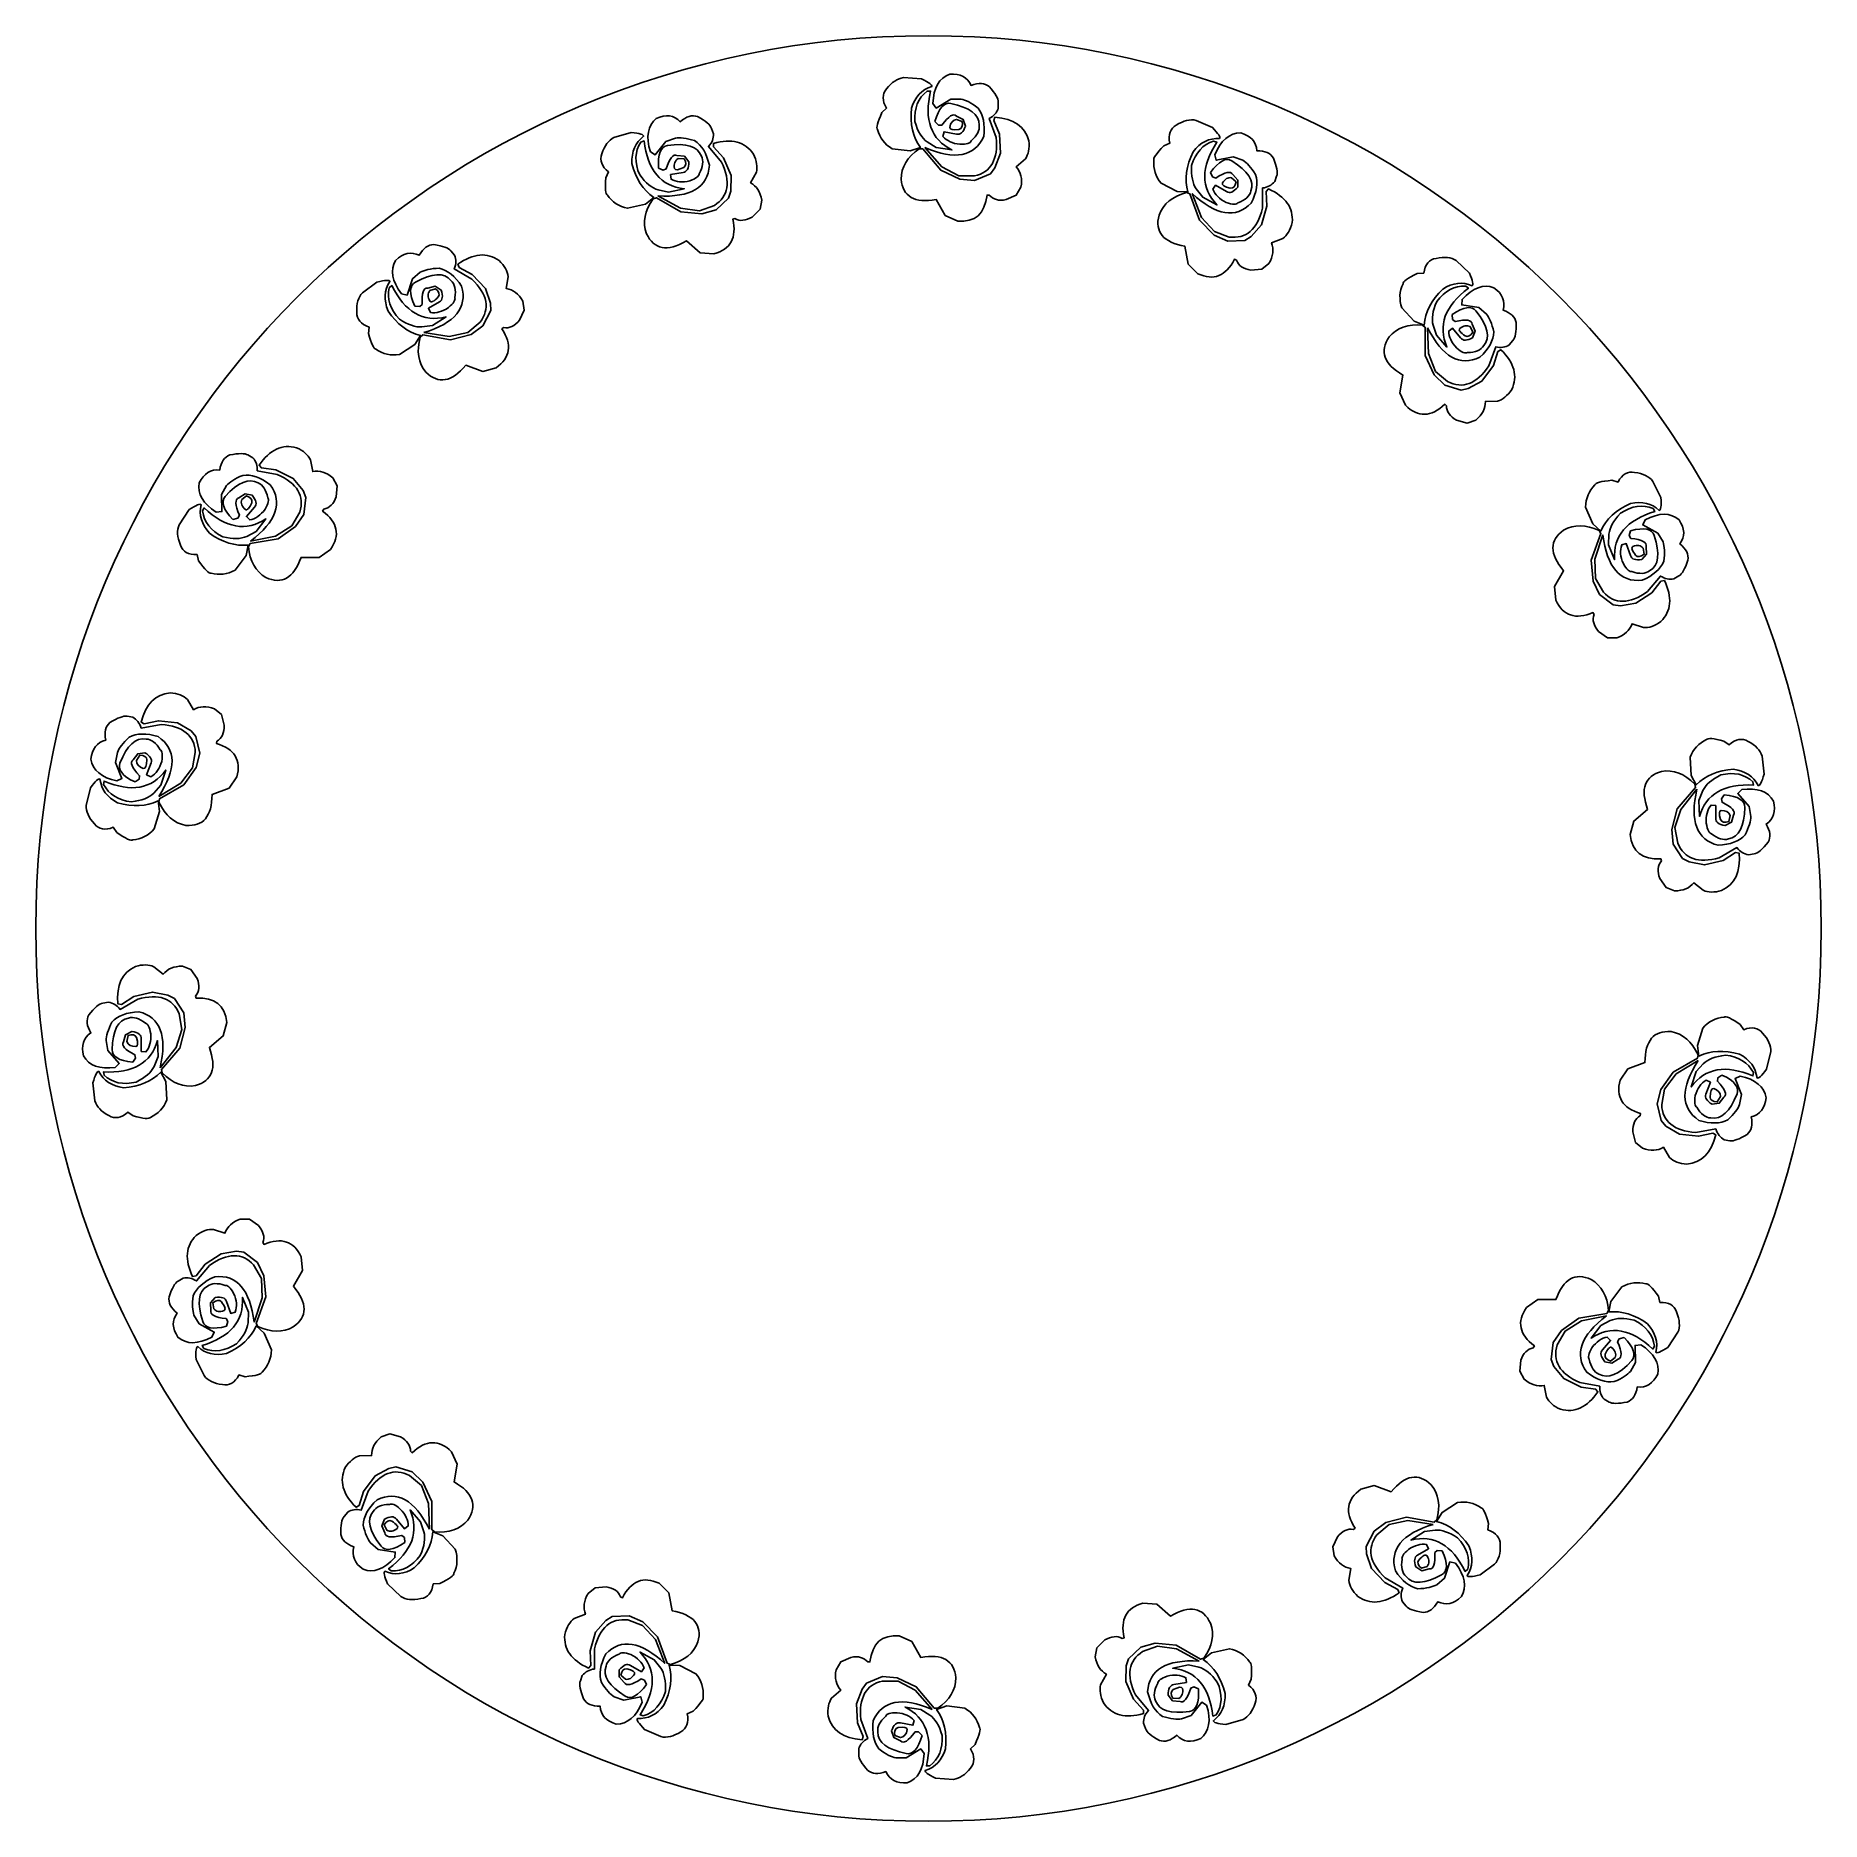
# Model space of a CAD drawing. Header units: centimetres. Extents: x -10.2 to 10.2, y -10.2 to 10.2.
import ezdxf

# ---------------------------------------------------------------- set-up
doc = ezdxf.new("R2010")
doc.units = ezdxf.units.CM
doc.header["$MEASUREMENT"] = 0
doc.layers.add('Camada 1', color=7, linetype='Continuous')

msp = doc.modelspace()

# ---------------------------------------------------------------- linework, layer by layer
at = {"layer": 'Camada 1'}
for points, knots in [([(-10.2389, -0.00001), (-10.2389, 5.65477), (-5.65481, 10.23889), (0, 10.23889), (0, 10.23889), (5.65478, 10.23889), (10.2389, 5.65477), (10.2389, -0.00001), (10.2389, -0.00001), (10.2389, -5.65479), (5.65478, -10.23888), (0, -10.23888), (0, -10.23888), (-5.65481, -10.23889), (-10.2389, -5.65479), (-10.2389, -0.00001)], [0, 0, 0, 0, 0.2, 0.2, 0.2, 0.2, 0.4, 0.4, 0.4, 0.4, 0.6, 0.6, 0.6, 0.6, 1, 1, 1, 1]), ([(-0.48083, 9.6286), (-0.53354, 9.56812), (-0.53354, 9.49475), (-0.48083, 9.40852), (-0.48083, 9.40852), (-0.48083, 9.40852), (-0.53354, 9.35693), (-0.53354, 9.35693), (-0.53354, 9.35693), (-0.5849, 9.24422), (-0.6018, 9.17953), (-0.58445, 9.16286), (-0.58445, 9.16286), (-0.55931, 9.06795), (-0.50328, 8.99414), (-0.41702, 8.94278), (-0.41702, 8.94278), (-0.41702, 8.94278), (-0.2094, 8.91677), (-0.2094, 8.91677), (-0.2094, 8.91677), (-0.2094, 8.91677), (-0.0929, 8.9559), (-0.0929, 8.9559), (-0.0929, 8.9559), (-0.17939, 9.0766), (-0.21387, 9.22734), (-0.1963, 9.40852), (-0.1963, 9.40852), (-0.15341, 9.5388), (-0.0756, 9.62082), (0.03712, 9.65485), (0.03712, 9.65485), (0.04582, 9.67242), (0.00664, 9.70242), (-0.07983, 9.74555), (-0.07983, 9.74555), (-0.07983, 9.74555), (-0.28703, 9.75867), (-0.28703, 9.75867), (-0.28703, 9.75867), (-0.35589, 9.74978), (-0.42079, 9.70639), (-0.48083, 9.6286)], [0, 0, 0, 0, 0.08333333, 0.08333333, 0.08333333, 0.08333333, 0.16666667, 0.16666667, 0.16666667, 0.16666667, 0.25, 0.25, 0.25, 0.25, 0.33333333, 0.33333333, 0.33333333, 0.33333333, 0.41666667, 0.41666667, 0.41666667, 0.41666667, 0.5, 0.5, 0.5, 0.5, 0.58333333, 0.58333333, 0.58333333, 0.58333333, 0.66666667, 0.66666667, 0.66666667, 0.66666667, 0.75, 0.75, 0.75, 0.75, 0.83333333, 0.83333333, 0.83333333, 0.83333333, 1, 1, 1, 1]), ([(-0.04196, 8.95587), (-0.04196, 8.95587), (0.15367, 8.73534), (0.15367, 8.73534), (0.15367, 8.73534), (0.15367, 8.73534), (0.34772, 8.63197), (0.34772, 8.63197), (0.34772, 8.63197), (0.34772, 8.63197), (0.52914, 8.63197), (0.52914, 8.63197), (0.52914, 8.63197), (0.71877, 8.67465), (0.80058, 8.82139), (0.77565, 9.07237), (0.77565, 9.07237), (0.77565, 9.07237), (0.69651, 9.29134), (0.69651, 9.29134), (0.69651, 9.29134), (0.74943, 9.3178), (0.78388, 9.35669), (0.80057, 9.4085), (0.80057, 9.4085), (0.80057, 9.4085), (0.80057, 9.47409), (0.80057, 9.47409), (0.80057, 9.47409), (0.80057, 9.51677), (0.76588, 9.57701), (0.69651, 9.65483), (0.69651, 9.65483), (0.64492, 9.69775), (0.57578, 9.70219), (0.48931, 9.66795), (0.48931, 9.66795), (0.44616, 9.76376), (0.36506, 9.80667), (0.24409, 9.79799), (0.24409, 9.79799), (0.12246, 9.7542), (0.05759, 9.6417), (0.05023, 9.46096), (0.05023, 9.46096), (0.05023, 9.46096), (0.08804, 9.40849), (0.08804, 9.40849), (0.08804, 9.40849), (0.08804, 9.40849), (0.25764, 9.51162), (0.25764, 9.51162), (0.25764, 9.51162), (0.25764, 9.51162), (0.37282, 9.51163), (0.37282, 9.51163), (0.37282, 9.51163), (0.42486, 9.50295), (0.49043, 9.4685), (0.56824, 9.4085), (0.56824, 9.4085), (0.62896, 9.33024), (0.65008, 9.22242), (0.63272, 9.08391), (0.63272, 9.08391), (0.52824, 8.8516), (0.30348, 8.80913), (-0.04196, 8.95587)], [0, 0, 0, 0, 0.05555556, 0.05555556, 0.05555556, 0.05555556, 0.11111111, 0.11111111, 0.11111111, 0.11111111, 0.16666667, 0.16666667, 0.16666667, 0.16666667, 0.22222222, 0.22222222, 0.22222222, 0.22222222, 0.27777778, 0.27777778, 0.27777778, 0.27777778, 0.33333333, 0.33333333, 0.33333333, 0.33333333, 0.38888889, 0.38888889, 0.38888889, 0.38888889, 0.44444444, 0.44444444, 0.44444444, 0.44444444, 0.5, 0.5, 0.5, 0.5, 0.55555556, 0.55555556, 0.55555556, 0.55555556, 0.61111111, 0.61111111, 0.61111111, 0.61111111, 0.66666667, 0.66666667, 0.66666667, 0.66666667, 0.72222222, 0.72222222, 0.72222222, 0.72222222, 0.77777778, 0.77777778, 0.77777778, 0.77777778, 0.83333333, 0.83333333, 0.83333333, 0.83333333, 0.88888889, 0.88888889, 0.88888889, 0.88888889, 1, 1, 1, 1]), ([(-0.15647, 9.25376), (-0.12268, 9.14039), (-0.07556, 9.06281), (-0.01529, 9.02008), (-0.01529, 9.02008), (-0.01529, 9.02008), (0.08803, 8.95584), (0.08803, 8.95584), (0.08803, 8.95584), (0.08803, 8.95584), (0.26943, 8.92938), (0.26943, 8.92938), (0.26943, 8.92938), (0.02779, 9.05011), (-0.05355, 9.27461), (0.02376, 9.60412), (0.02376, 9.60412), (0.02376, 9.60412), (-0.01537, 9.60412), (-0.01537, 9.60412), (-0.01537, 9.60412), (-0.11845, 9.5261), (-0.16584, 9.40915), (-0.15647, 9.25376)], [0, 0, 0, 0, 0.14285714, 0.14285714, 0.14285714, 0.14285714, 0.28571429, 0.28571429, 0.28571429, 0.28571429, 0.42857143, 0.42857143, 0.42857143, 0.42857143, 0.57142857, 0.57142857, 0.57142857, 0.57142857, 0.71428571, 0.71428571, 0.71428571, 0.71428571, 1, 1, 1, 1]), ([(0.07448, 9.25376), (0.07448, 9.25376), (0.1143, 9.21418), (0.1143, 9.21418), (0.1143, 9.21418), (0.1143, 9.21418), (0.15364, 9.21418), (0.15364, 9.21418), (0.15364, 9.21418), (0.231, 9.31845), (0.28654, 9.35293), (0.32144, 9.31779), (0.32144, 9.31779), (0.32144, 9.31779), (0.39883, 9.27977), (0.39883, 9.27977), (0.39883, 9.27977), (0.39883, 9.27977), (0.42484, 9.20106), (0.42484, 9.20106), (0.42484, 9.20106), (0.39883, 9.13237), (0.36459, 9.10168), (0.32144, 9.11036), (0.32144, 9.11036), (0.32144, 9.11036), (0.17872, 9.13682), (0.17872, 9.13682), (0.17872, 9.13682), (0.17872, 9.13682), (0.16538, 9.0839), (0.16538, 9.0839), (0.16538, 9.0839), (0.20914, 9.03299), (0.27452, 9.0023), (0.3608, 8.99344), (0.3608, 8.99344), (0.43816, 8.99344), (0.48058, 9.00699), (0.48928, 9.03345), (0.48928, 9.03345), (0.55839, 9.09327), (0.58911, 9.15352), (0.58157, 9.21419), (0.58157, 9.21419), (0.58157, 9.33513), (0.47349, 9.41718), (0.25761, 9.46099), (0.25761, 9.46099), (0.17989, 9.47829), (0.11875, 9.40915), (0.07448, 9.25376)], [0, 0, 0, 0, 0.07142857, 0.07142857, 0.07142857, 0.07142857, 0.14285714, 0.14285714, 0.14285714, 0.14285714, 0.21428571, 0.21428571, 0.21428571, 0.21428571, 0.28571429, 0.28571429, 0.28571429, 0.28571429, 0.35714286, 0.35714286, 0.35714286, 0.35714286, 0.42857143, 0.42857143, 0.42857143, 0.42857143, 0.5, 0.5, 0.5, 0.5, 0.57142857, 0.57142857, 0.57142857, 0.57142857, 0.64285714, 0.64285714, 0.64285714, 0.64285714, 0.71428571, 0.71428571, 0.71428571, 0.71428571, 0.78571429, 0.78571429, 0.78571429, 0.78571429, 0.85714286, 0.85714286, 0.85714286, 0.85714286, 1, 1, 1, 1]), ([(-3.1025, 8.40141), (-3.1025, 8.40141), (-2.84326, 8.26107), (-2.84326, 8.26107), (-2.84326, 8.26107), (-2.84326, 8.26107), (-2.62553, 8.2303), (-2.62553, 8.2303), (-2.62553, 8.2303), (-2.62553, 8.2303), (-2.45503, 8.29234), (-2.45503, 8.29234), (-2.45503, 8.29234), (-2.29144, 8.3973), (-2.26474, 8.56317), (-2.37399, 8.7905), (-2.37399, 8.7905), (-2.37399, 8.7905), (-2.52327, 8.9692), (-2.52327, 8.9692), (-2.52327, 8.9692), (-2.48258, 9.01217), (-2.46353, 9.06048), (-2.46556, 9.11488), (-2.46556, 9.11488), (-2.46556, 9.11488), (-2.488, 9.17653), (-2.488, 9.17653), (-2.488, 9.17653), (-2.50261, 9.21664), (-2.55579, 9.26141), (-2.6476, 9.31078), (-2.6476, 9.31078), (-2.71076, 9.33343), (-2.77722, 9.31398), (-2.84678, 9.25225), (-2.84678, 9.25225), (-2.9201, 9.32752), (-3.01101, 9.34012), (-3.12168, 9.29059), (-3.12168, 9.29059), (-3.22098, 9.20783), (-3.24349, 9.07996), (-3.18859, 8.90758), (-3.18859, 8.90758), (-3.18859, 8.90758), (-3.13512, 8.8712), (-3.13512, 8.8712), (-3.13512, 8.8712), (-3.13512, 8.8712), (-3.01103, 9.02614), (-3.01103, 9.02614), (-3.01103, 9.02614), (-3.01103, 9.02614), (-2.90282, 9.06551), (-2.90282, 9.06551), (-2.90282, 9.06551), (-2.85096, 9.07517), (-2.77754, 9.06522), (-2.68393, 9.03543), (-2.68393, 9.03543), (-2.60011, 8.98267), (-2.54338, 8.88856), (-2.51235, 8.75248), (-2.51235, 8.75248), (-2.53103, 8.49846), (-2.72772, 8.38167), (-3.1025, 8.40141)], [0, 0, 0, 0, 0.05555556, 0.05555556, 0.05555556, 0.05555556, 0.11111111, 0.11111111, 0.11111111, 0.11111111, 0.16666667, 0.16666667, 0.16666667, 0.16666667, 0.22222222, 0.22222222, 0.22222222, 0.22222222, 0.27777778, 0.27777778, 0.27777778, 0.27777778, 0.33333333, 0.33333333, 0.33333333, 0.33333333, 0.38888889, 0.38888889, 0.38888889, 0.38888889, 0.44444444, 0.44444444, 0.44444444, 0.44444444, 0.5, 0.5, 0.5, 0.5, 0.55555556, 0.55555556, 0.55555556, 0.55555556, 0.61111111, 0.61111111, 0.61111111, 0.61111111, 0.66666667, 0.66666667, 0.66666667, 0.66666667, 0.72222222, 0.72222222, 0.72222222, 0.72222222, 0.77777778, 0.77777778, 0.77777778, 0.77777778, 0.83333333, 0.83333333, 0.83333333, 0.83333333, 0.88888889, 0.88888889, 0.88888889, 0.88888889, 1, 1, 1, 1]), ([(-0.31366, 8.59238), (-0.29564, 8.39365), (-0.16203, 8.31605), (0.08806, 8.35873), (0.08806, 8.35873), (0.08806, 8.35873), (0.19167, 8.1782), (0.19167, 8.1782), (0.19167, 8.1782), (0.19167, 8.1782), (0.33526, 8.11372), (0.33526, 8.11372), (0.33526, 8.11372), (0.53357, 8.09615), (0.64604, 8.19553), (0.67205, 8.41161), (0.67205, 8.41161), (0.67205, 8.41161), (0.69652, 8.41162), (0.69652, 8.41162), (0.69652, 8.41162), (0.74078, 8.36003), (0.80611, 8.34225), (0.89215, 8.3587), (0.89215, 8.3587), (0.89215, 8.3587), (1.00709, 8.41162), (1.00709, 8.41162), (1.00709, 8.41162), (1.00709, 8.41162), (1.06003, 8.5019), (1.06003, 8.5019), (1.06003, 8.5019), (1.0776, 8.59726), (1.06003, 8.67507), (1.00709, 8.73532), (1.00709, 8.73532), (1.00709, 8.73532), (1.11136, 8.82581), (1.11136, 8.82581), (1.11136, 8.82581), (1.14605, 8.87759), (1.15938, 8.94672), (1.15073, 9.03346), (1.15073, 9.03346), (1.10803, 9.1975), (0.97817, 9.28802), (0.76256, 9.30466), (0.76256, 9.30466), (0.76256, 9.30466), (0.74944, 9.26709), (0.74944, 9.26709), (0.74944, 9.26709), (0.74944, 9.26709), (0.81323, 9.11035), (0.81323, 9.11035), (0.81323, 9.11035), (0.81323, 9.11035), (0.82659, 8.89003), (0.82659, 8.89003), (0.82659, 8.89003), (0.82659, 8.89003), (0.76256, 8.72242), (0.76256, 8.72242), (0.76256, 8.72242), (0.76256, 8.72242), (0.70962, 8.65662), (0.70962, 8.65662), (0.70962, 8.65662), (0.70962, 8.65662), (0.52915, 8.57928), (0.52915, 8.57928), (0.52915, 8.57928), (0.52915, 8.57928), (0.36085, 8.59238), (0.36085, 8.59238), (0.36085, 8.59238), (0.36085, 8.59238), (0.14098, 8.69551), (0.14098, 8.69551), (0.14098, 8.69551), (0.14098, 8.69551), (-0.0664, 8.94274), (-0.0664, 8.94274), (-0.0664, 8.94274), (-0.0664, 8.94274), (-0.10575, 8.94272), (-0.10575, 8.94272), (-0.10575, 8.94272), (-0.24426, 8.8476), (-0.31366, 8.73044), (-0.31366, 8.59238)], [0, 0, 0, 0, 0.04166667, 0.04166667, 0.04166667, 0.04166667, 0.08333333, 0.08333333, 0.08333333, 0.08333333, 0.125, 0.125, 0.125, 0.125, 0.16666667, 0.16666667, 0.16666667, 0.16666667, 0.20833333, 0.20833333, 0.20833333, 0.20833333, 0.25, 0.25, 0.25, 0.25, 0.29166667, 0.29166667, 0.29166667, 0.29166667, 0.33333333, 0.33333333, 0.33333333, 0.33333333, 0.375, 0.375, 0.375, 0.375, 0.41666667, 0.41666667, 0.41666667, 0.41666667, 0.45833333, 0.45833333, 0.45833333, 0.45833333, 0.5, 0.5, 0.5, 0.5, 0.54166667, 0.54166667, 0.54166667, 0.54166667, 0.58333333, 0.58333333, 0.58333333, 0.58333333, 0.625, 0.625, 0.625, 0.625, 0.66666667, 0.66666667, 0.66666667, 0.66666667, 0.70833333, 0.70833333, 0.70833333, 0.70833333, 0.75, 0.75, 0.75, 0.75, 0.79166667, 0.79166667, 0.79166667, 0.79166667, 0.83333333, 0.83333333, 0.83333333, 0.83333333, 0.875, 0.875, 0.875, 0.875, 0.91666667, 0.91666667, 0.91666667, 0.91666667, 1, 1, 1, 1]), ([(0.2441, 9.18754), (0.2441, 9.1624), (0.279, 9.15441), (0.34768, 9.16283), (0.34768, 9.16283), (0.38189, 9.17151), (0.39456, 9.20217), (0.38591, 9.25377), (0.38591, 9.25377), (0.38591, 9.25377), (0.3214, 9.27978), (0.3214, 9.27978), (0.3214, 9.27978), (0.27903, 9.27088), (0.25344, 9.23998), (0.2441, 9.18754)], [0, 0, 0, 0, 0.2, 0.2, 0.2, 0.2, 0.4, 0.4, 0.4, 0.4, 0.6, 0.6, 0.6, 0.6, 1, 1, 1, 1]), ([(2.84133, 9.21233), (2.77114, 9.17354), (2.74603, 9.1047), (2.76606, 9.00553), (2.76606, 9.00553), (2.76606, 9.00553), (2.69891, 8.97513), (2.69891, 8.97513), (2.69891, 8.97513), (2.61213, 8.88679), (2.57405, 8.83175), (2.58469, 8.81011), (2.58469, 8.81011), (2.57583, 8.71235), (2.60324, 8.62384), (2.66676, 8.54608), (2.66676, 8.54608), (2.66676, 8.54608), (2.85295, 8.45059), (2.85295, 8.45059), (2.85295, 8.45059), (2.85295, 8.45059), (2.9758, 8.44752), (2.9758, 8.44752), (2.9758, 8.44752), (2.93582, 8.59058), (2.95495, 8.74401), (3.03348, 8.90824), (3.03348, 8.90824), (3.11838, 9.016), (3.21954, 9.06643), (3.33709, 9.05982), (3.33709, 9.05982), (3.3513, 9.07345), (3.32471, 9.11493), (3.25819, 9.1851), (3.25819, 9.1851), (3.25819, 9.1851), (3.06798, 9.26831), (3.06798, 9.26831), (3.06798, 9.26831), (3.00014, 9.2835), (2.92433, 9.26495), (2.84133, 9.21233)], [0, 0, 0, 0, 0.08333333, 0.08333333, 0.08333333, 0.08333333, 0.16666667, 0.16666667, 0.16666667, 0.16666667, 0.25, 0.25, 0.25, 0.25, 0.33333333, 0.33333333, 0.33333333, 0.33333333, 0.41666667, 0.41666667, 0.41666667, 0.41666667, 0.5, 0.5, 0.5, 0.5, 0.58333333, 0.58333333, 0.58333333, 0.58333333, 0.66666667, 0.66666667, 0.66666667, 0.66666667, 0.75, 0.75, 0.75, 0.75, 0.83333333, 0.83333333, 0.83333333, 0.83333333, 1, 1, 1, 1]), ([(-3.74499, 8.88345), (-3.77383, 8.8086), (-3.74875, 8.73965), (-3.66972, 8.67663), (-3.66972, 8.67663), (-3.66972, 8.67663), (-3.7016, 8.61014), (-3.7016, 8.61014), (-3.7016, 8.61014), (-3.71131, 8.48666), (-3.70507, 8.42009), (-3.68305, 8.41035), (-3.68305, 8.41035), (-3.62696, 8.32976), (-3.54906, 8.27957), (-3.45043, 8.26081), (-3.45043, 8.26081), (-3.45043, 8.26081), (-3.24644, 8.30738), (-3.24644, 8.30738), (-3.24644, 8.30738), (-3.24644, 8.30738), (-3.15034, 8.384), (-3.15034, 8.384), (-3.15034, 8.384), (-3.2729, 8.46785), (-3.35687, 8.5977), (-3.4023, 8.77397), (-3.4023, 8.77397), (-3.40656, 8.91105), (-3.3615, 9.01477), (-3.2672, 9.08528), (-3.2672, 9.08528), (-3.26503, 9.10478), (-3.3121, 9.11954), (-3.40812, 9.1305), (-3.40812, 9.1305), (-3.40812, 9.1305), (-3.6073, 9.07197), (-3.6073, 9.07197), (-3.6073, 9.07197), (-3.66903, 9.04006), (-3.7152, 8.97711), (-3.74499, 8.88345)], [0, 0, 0, 0, 0.08333333, 0.08333333, 0.08333333, 0.08333333, 0.16666667, 0.16666667, 0.16666667, 0.16666667, 0.25, 0.25, 0.25, 0.25, 0.33333333, 0.33333333, 0.33333333, 0.33333333, 0.41666667, 0.41666667, 0.41666667, 0.41666667, 0.5, 0.5, 0.5, 0.5, 0.58333333, 0.58333333, 0.58333333, 0.58333333, 0.66666667, 0.66666667, 0.66666667, 0.66666667, 0.75, 0.75, 0.75, 0.75, 0.83333333, 0.83333333, 0.83333333, 0.83333333, 1, 1, 1, 1]), ([(-3.312, 8.64218), (-3.24146, 8.54719), (-3.17069, 8.49041), (-3.09941, 8.47089), (-3.09941, 8.47089), (-3.09941, 8.47089), (-2.98035, 8.44589), (-2.98035, 8.44589), (-2.98035, 8.44589), (-2.98035, 8.44589), (-2.80083, 8.48306), (-2.80083, 8.48306), (-2.80083, 8.48306), (-3.0692, 8.51386), (-3.22242, 8.697), (-3.26245, 9.0331), (-3.26245, 9.0331), (-3.26245, 9.0331), (-3.29923, 9.01971), (-3.29923, 9.01971), (-3.29923, 9.01971), (-3.36942, 8.9111), (-3.37394, 8.785), (-3.312, 8.64218)], [0, 0, 0, 0, 0.14285714, 0.14285714, 0.14285714, 0.14285714, 0.28571429, 0.28571429, 0.28571429, 0.28571429, 0.42857143, 0.42857143, 0.42857143, 0.42857143, 0.57142857, 0.57142857, 0.57142857, 0.57142857, 0.71428571, 0.71428571, 0.71428571, 0.71428571, 1, 1, 1, 1]), ([(-3.2335, 7.96691), (-3.1486, 7.78633), (-2.99649, 7.75911), (-2.77606, 7.88476), (-2.77606, 7.88476), (-2.77606, 7.88476), (-2.61697, 7.75056), (-2.61697, 7.75056), (-2.61697, 7.75056), (-2.61697, 7.75056), (-2.45999, 7.73908), (-2.45999, 7.73908), (-2.45999, 7.73908), (-2.26764, 7.79041), (-2.19594, 7.92225), (-2.24539, 8.13421), (-2.24539, 8.13421), (-2.24539, 8.13421), (-2.2224, 8.14257), (-2.2224, 8.14257), (-2.2224, 8.14257), (-2.16316, 8.10923), (-2.09569, 8.11487), (-2.02047, 8.15974), (-2.02047, 8.15974), (-2.02047, 8.15974), (-1.93056, 8.24877), (-1.93056, 8.24877), (-1.93056, 8.24877), (-1.93056, 8.24877), (-1.9117, 8.35169), (-1.9117, 8.35169), (-1.9117, 8.35169), (-1.92781, 8.44731), (-1.97094, 8.51441), (-2.04129, 8.55293), (-2.04129, 8.55293), (-2.04129, 8.55293), (-1.97424, 8.67363), (-1.97424, 8.67363), (-1.97424, 8.67363), (-1.95937, 8.73414), (-1.97046, 8.8037), (-2.00827, 8.88223), (-2.00827, 8.88223), (-2.10453, 9.02177), (-2.25751, 9.06241), (-2.46579, 9.00434), (-2.46579, 9.00434), (-2.46579, 9.00434), (-2.46526, 8.96455), (-2.46526, 8.96455), (-2.46526, 8.96455), (-2.46526, 8.96455), (-2.3517, 8.83908), (-2.3517, 8.83908), (-2.3517, 8.83908), (-2.3517, 8.83908), (-2.26378, 8.63662), (-2.26378, 8.63662), (-2.26378, 8.63662), (-2.26378, 8.63662), (-2.26661, 8.45721), (-2.26661, 8.45721), (-2.26661, 8.45721), (-2.26661, 8.45721), (-2.29386, 8.37728), (-2.29386, 8.37728), (-2.29386, 8.37728), (-2.29386, 8.37728), (-2.437, 8.24287), (-2.437, 8.24287), (-2.437, 8.24287), (-2.437, 8.24287), (-2.59961, 8.1976), (-2.59961, 8.1976), (-2.59961, 8.1976), (-2.59961, 8.1976), (-2.84149, 8.21932), (-2.84149, 8.21932), (-2.84149, 8.21932), (-2.84149, 8.21932), (-3.12094, 8.38072), (-3.12094, 8.38072), (-3.12094, 8.38072), (-3.12094, 8.38072), (-3.1579, 8.36728), (-3.1579, 8.36728), (-3.1579, 8.36728), (-3.25559, 8.23046), (-3.28073, 8.09666), (-3.2335, 7.96691)], [0, 0, 0, 0, 0.04166667, 0.04166667, 0.04166667, 0.04166667, 0.08333333, 0.08333333, 0.08333333, 0.08333333, 0.125, 0.125, 0.125, 0.125, 0.16666667, 0.16666667, 0.16666667, 0.16666667, 0.20833333, 0.20833333, 0.20833333, 0.20833333, 0.25, 0.25, 0.25, 0.25, 0.29166667, 0.29166667, 0.29166667, 0.29166667, 0.33333333, 0.33333333, 0.33333333, 0.33333333, 0.375, 0.375, 0.375, 0.375, 0.41666667, 0.41666667, 0.41666667, 0.41666667, 0.45833333, 0.45833333, 0.45833333, 0.45833333, 0.5, 0.5, 0.5, 0.5, 0.54166667, 0.54166667, 0.54166667, 0.54166667, 0.58333333, 0.58333333, 0.58333333, 0.58333333, 0.625, 0.625, 0.625, 0.625, 0.66666667, 0.66666667, 0.66666667, 0.66666667, 0.70833333, 0.70833333, 0.70833333, 0.70833333, 0.75, 0.75, 0.75, 0.75, 0.79166667, 0.79166667, 0.79166667, 0.79166667, 0.83333333, 0.83333333, 0.83333333, 0.83333333, 0.875, 0.875, 0.875, 0.875, 0.91666667, 0.91666667, 0.91666667, 0.91666667, 1, 1, 1, 1]), ([(-3.09496, 8.72118), (-3.09496, 8.72118), (-3.04403, 8.69761), (-3.04403, 8.69761), (-3.04403, 8.69761), (-3.04403, 8.69761), (-3.00707, 8.71108), (-3.00707, 8.71108), (-3.00707, 8.71108), (-2.97003, 8.83551), (-2.9296, 8.88692), (-2.88481, 8.86583), (-2.88481, 8.86583), (-2.88481, 8.86583), (-2.79908, 8.85657), (-2.79908, 8.85657), (-2.79908, 8.85657), (-2.79908, 8.85657), (-2.74772, 8.79151), (-2.74772, 8.79151), (-2.74772, 8.79151), (-2.74867, 8.71806), (-2.77034, 8.67753), (-2.81387, 8.67091), (-2.81387, 8.67091), (-2.81387, 8.67091), (-2.95704, 8.64697), (-2.95704, 8.64697), (-2.95704, 8.64697), (-2.95704, 8.64697), (-2.95146, 8.59268), (-2.95146, 8.59268), (-2.95146, 8.59268), (-2.89293, 8.55982), (-2.82099, 8.55334), (-2.73688, 8.5745), (-2.73688, 8.5745), (-2.6642, 8.60096), (-2.62896, 8.62818), (-2.62983, 8.65604), (-2.62983, 8.65604), (-2.58533, 8.73589), (-2.57707, 8.80302), (-2.60493, 8.85744), (-2.60493, 8.85744), (-2.64628, 8.97108), (-2.7759, 9.01122), (-2.99376, 8.97854), (-2.99376, 8.97854), (-3.07271, 8.96822), (-3.10653, 8.88234), (-3.09496, 8.72118)], [0, 0, 0, 0, 0.07142857, 0.07142857, 0.07142857, 0.07142857, 0.14285714, 0.14285714, 0.14285714, 0.14285714, 0.21428571, 0.21428571, 0.21428571, 0.21428571, 0.28571429, 0.28571429, 0.28571429, 0.28571429, 0.35714286, 0.35714286, 0.35714286, 0.35714286, 0.42857143, 0.42857143, 0.42857143, 0.42857143, 0.5, 0.5, 0.5, 0.5, 0.57142857, 0.57142857, 0.57142857, 0.57142857, 0.64285714, 0.64285714, 0.64285714, 0.64285714, 0.71428571, 0.71428571, 0.71428571, 0.71428571, 0.78571429, 0.78571429, 0.78571429, 0.78571429, 0.85714286, 0.85714286, 0.85714286, 0.85714286, 1, 1, 1, 1]), ([(3.01792, 8.7492), (3.01088, 8.63109), (3.02861, 8.54214), (3.0707, 8.48134), (3.0707, 8.48134), (3.0707, 8.48134), (3.14579, 8.38564), (3.14579, 8.38564), (3.14579, 8.38564), (3.14579, 8.38564), (3.30724, 8.29875), (3.30724, 8.29875), (3.30724, 8.29875), (3.12148, 8.49481), (3.12179, 8.73362), (3.30716, 9.01686), (3.30716, 9.01686), (3.30716, 9.01686), (3.27038, 9.0302), (3.27038, 9.0302), (3.27038, 9.0302), (3.1468, 8.99214), (3.06223, 8.89845), (3.01792, 8.7492)], [0, 0, 0, 0, 0.14285714, 0.14285714, 0.14285714, 0.14285714, 0.28571429, 0.28571429, 0.28571429, 0.28571429, 0.42857143, 0.42857143, 0.42857143, 0.42857143, 0.57142857, 0.57142857, 0.57142857, 0.57142857, 0.71428571, 0.71428571, 0.71428571, 0.71428571, 1, 1, 1, 1]), ([(3.02363, 8.43011), (3.02363, 8.43011), (3.132, 8.1559), (3.132, 8.1559), (3.132, 8.1559), (3.132, 8.1559), (3.27906, 7.99244), (3.27906, 7.99244), (3.27906, 7.99244), (3.27906, 7.99244), (3.4495, 7.93037), (3.4495, 7.93037), (3.4495, 7.93037), (3.64233, 7.90568), (3.76935, 8.01554), (3.8318, 8.25993), (3.8318, 8.25993), (3.8318, 8.25993), (3.8323, 8.49276), (3.8323, 8.49276), (3.8323, 8.49276), (3.89114, 8.49953), (3.93676, 8.52427), (3.97015, 8.56727), (3.97015, 8.56727), (3.97015, 8.56727), (3.99264, 8.62889), (3.99264, 8.62889), (3.99264, 8.62889), (4.00719, 8.669), (3.99529, 8.73745), (3.95666, 8.83429), (3.95666, 8.83429), (3.9229, 8.89229), (3.85943, 8.92007), (3.76648, 8.91753), (3.76648, 8.91753), (3.75867, 9.02228), (3.69713, 9.09036), (3.58058, 9.12359), (3.58058, 9.12359), (3.45125, 9.12401), (3.35182, 9.04048), (3.28308, 8.87316), (3.28308, 8.87316), (3.28308, 8.87316), (3.30067, 8.81093), (3.30067, 8.81093), (3.30067, 8.81093), (3.30067, 8.81093), (3.49524, 8.84982), (3.49524, 8.84982), (3.49524, 8.84982), (3.49524, 8.84982), (3.60356, 8.81042), (3.60356, 8.81042), (3.60356, 8.81042), (3.64944, 8.78452), (3.69926, 8.72967), (3.75186, 8.64672), (3.75186, 8.64672), (3.78218, 8.5524), (3.76509, 8.44384), (3.70143, 8.31962), (3.70143, 8.31962), (3.52385, 8.13706), (3.29808, 8.17405), (3.02363, 8.43011)], [0, 0, 0, 0, 0.05555556, 0.05555556, 0.05555556, 0.05555556, 0.11111111, 0.11111111, 0.11111111, 0.11111111, 0.16666667, 0.16666667, 0.16666667, 0.16666667, 0.22222222, 0.22222222, 0.22222222, 0.22222222, 0.27777778, 0.27777778, 0.27777778, 0.27777778, 0.33333333, 0.33333333, 0.33333333, 0.33333333, 0.38888889, 0.38888889, 0.38888889, 0.38888889, 0.44444444, 0.44444444, 0.44444444, 0.44444444, 0.5, 0.5, 0.5, 0.5, 0.55555556, 0.55555556, 0.55555556, 0.55555556, 0.61111111, 0.61111111, 0.61111111, 0.61111111, 0.66666667, 0.66666667, 0.66666667, 0.66666667, 0.72222222, 0.72222222, 0.72222222, 0.72222222, 0.77777778, 0.77777778, 0.77777778, 0.77777778, 0.83333333, 0.83333333, 0.83333333, 0.83333333, 0.88888889, 0.88888889, 0.88888889, 0.88888889, 1, 1, 1, 1]), ([(-2.9129, 8.71695), (-2.9043, 8.69335), (-2.86877, 8.69774), (-2.80709, 8.72917), (-2.80709, 8.72917), (-2.77791, 8.74901), (-2.77648, 8.78219), (-2.80225, 8.8277), (-2.80225, 8.8277), (-2.80225, 8.8277), (-2.87176, 8.83008), (-2.87176, 8.83008), (-2.87176, 8.83008), (-2.90862, 8.80723), (-2.92208, 8.76942), (-2.9129, 8.71695)], [0, 0, 0, 0, 0.2, 0.2, 0.2, 0.2, 0.4, 0.4, 0.4, 0.4, 0.6, 0.6, 0.6, 0.6, 1, 1, 1, 1]), ([(3.23495, 8.67022), (3.23495, 8.67022), (3.25882, 8.61942), (3.25882, 8.61942), (3.25882, 8.61942), (3.25882, 8.61942), (3.29581, 8.60598), (3.29581, 8.60598), (3.29581, 8.60598), (3.40421, 8.67747), (3.46816, 8.69083), (3.4889, 8.64583), (3.4889, 8.64583), (3.4889, 8.64583), (3.54862, 8.58371), (3.54862, 8.58371), (3.54862, 8.58371), (3.54862, 8.58371), (3.54619, 8.50082), (3.54619, 8.50082), (3.54619, 8.50082), (3.49822, 8.4452), (3.45554, 8.42806), (3.41797, 8.451), (3.41797, 8.451), (3.41797, 8.451), (3.2929, 8.52463), (3.2929, 8.52463), (3.2929, 8.52463), (3.2929, 8.52463), (3.26234, 8.47949), (3.26234, 8.47949), (3.26234, 8.47949), (3.28602, 8.41665), (3.33693, 8.36551), (3.41498, 8.32767), (3.41498, 8.32767), (3.48769, 8.30121), (3.53219, 8.29939), (3.54941, 8.32127), (3.54941, 8.32127), (3.63479, 8.35381), (3.68432, 8.39993), (3.69797, 8.45951), (3.69797, 8.45951), (3.7393, 8.57323), (3.66585, 8.68726), (3.47792, 8.80225), (3.47792, 8.80225), (3.4108, 8.84514), (3.32975, 8.80111), (3.23495, 8.67022)], [0, 0, 0, 0, 0.07142857, 0.07142857, 0.07142857, 0.07142857, 0.14285714, 0.14285714, 0.14285714, 0.14285714, 0.21428571, 0.21428571, 0.21428571, 0.21428571, 0.28571429, 0.28571429, 0.28571429, 0.28571429, 0.35714286, 0.35714286, 0.35714286, 0.35714286, 0.42857143, 0.42857143, 0.42857143, 0.42857143, 0.5, 0.5, 0.5, 0.5, 0.57142857, 0.57142857, 0.57142857, 0.57142857, 0.64285714, 0.64285714, 0.64285714, 0.64285714, 0.71428571, 0.71428571, 0.71428571, 0.71428571, 0.78571429, 0.78571429, 0.78571429, 0.78571429, 0.85714286, 0.85714286, 0.85714286, 0.85714286, 1, 1, 1, 1]), ([(3.37172, 8.54997), (3.36309, 8.52634), (3.3932, 8.5069), (3.46059, 8.49129), (3.46059, 8.49129), (3.4957, 8.48782), (3.51808, 8.51225), (3.52761, 8.56371), (3.52761, 8.56371), (3.52761, 8.56371), (3.47591, 8.61022), (3.47591, 8.61022), (3.47591, 8.61022), (3.433, 8.61635), (3.39844, 8.59609), (3.37172, 8.54997)], [0, 0, 0, 0, 0.2, 0.2, 0.2, 0.2, 0.4, 0.4, 0.4, 0.4, 0.6, 0.6, 0.6, 0.6, 1, 1, 1, 1]), ([(2.64398, 8.18151), (2.59302, 7.98855), (2.69195, 7.86991), (2.94161, 7.82453), (2.94161, 7.82453), (2.94161, 7.82453), (2.97725, 7.61948), (2.97725, 7.61948), (2.97725, 7.61948), (2.97725, 7.61948), (3.09015, 7.50973), (3.09015, 7.50973), (3.09015, 7.50973), (3.27044, 7.42538), (3.41014, 7.48031), (3.50848, 7.67443), (3.50848, 7.67443), (3.50848, 7.67443), (3.5315, 7.66612), (3.5315, 7.66612), (3.5315, 7.66612), (3.55547, 7.60251), (3.61072, 7.56349), (3.69721, 7.54952), (3.69721, 7.54952), (3.69721, 7.54952), (3.82339, 7.55992), (3.82339, 7.55992), (3.82339, 7.55992), (3.82339, 7.55992), (3.90401, 7.62665), (3.90401, 7.62665), (3.90401, 7.62665), (3.95306, 7.71021), (3.96314, 7.78934), (3.93401, 7.86411), (3.93401, 7.86411), (3.93401, 7.86411), (4.06299, 7.91345), (4.06299, 7.91345), (4.06299, 7.91345), (4.11329, 7.95028), (4.14951, 8.01066), (4.17105, 8.09517), (4.17105, 8.09517), (4.187, 8.26389), (4.09593, 8.39338), (3.89903, 8.48273), (3.89903, 8.48273), (3.89903, 8.48273), (3.87387, 8.45191), (3.87387, 8.45191), (3.87387, 8.45191), (3.87387, 8.45191), (3.88017, 8.28284), (3.88017, 8.28284), (3.88017, 8.28284), (3.88017, 8.28284), (3.81741, 8.07123), (3.81741, 8.07123), (3.81741, 8.07123), (3.81741, 8.07123), (3.69991, 7.9356), (3.69991, 7.9356), (3.69991, 7.9356), (3.69991, 7.9356), (3.62765, 7.89189), (3.62765, 7.89189), (3.62765, 7.89189), (3.62765, 7.89189), (3.43159, 7.88094), (3.43159, 7.88094), (3.43159, 7.88094), (3.43159, 7.88094), (3.27792, 7.95076), (3.27792, 7.95076), (3.27792, 7.95076), (3.27792, 7.95076), (3.1066, 8.1229), (3.1066, 8.1229), (3.1066, 8.1229), (3.1066, 8.1229), (2.99622, 8.42619), (2.99622, 8.42619), (2.99622, 8.42619), (2.99622, 8.42619), (2.95928, 8.43966), (2.95928, 8.43966), (2.95928, 8.43966), (2.79649, 8.39754), (2.69124, 8.31116), (2.64398, 8.18151)], [0, 0, 0, 0, 0.04166667, 0.04166667, 0.04166667, 0.04166667, 0.08333333, 0.08333333, 0.08333333, 0.08333333, 0.125, 0.125, 0.125, 0.125, 0.16666667, 0.16666667, 0.16666667, 0.16666667, 0.20833333, 0.20833333, 0.20833333, 0.20833333, 0.25, 0.25, 0.25, 0.25, 0.29166667, 0.29166667, 0.29166667, 0.29166667, 0.33333333, 0.33333333, 0.33333333, 0.33333333, 0.375, 0.375, 0.375, 0.375, 0.41666667, 0.41666667, 0.41666667, 0.41666667, 0.45833333, 0.45833333, 0.45833333, 0.45833333, 0.5, 0.5, 0.5, 0.5, 0.54166667, 0.54166667, 0.54166667, 0.54166667, 0.58333333, 0.58333333, 0.58333333, 0.58333333, 0.625, 0.625, 0.625, 0.625, 0.66666667, 0.66666667, 0.66666667, 0.66666667, 0.70833333, 0.70833333, 0.70833333, 0.70833333, 0.75, 0.75, 0.75, 0.75, 0.79166667, 0.79166667, 0.79166667, 0.79166667, 0.83333333, 0.83333333, 0.83333333, 0.83333333, 0.875, 0.875, 0.875, 0.875, 0.91666667, 0.91666667, 0.91666667, 0.91666667, 1, 1, 1, 1]), ([(-5.78887, 6.83362), (-5.78887, 6.83362), (-5.49727, 6.79041), (-5.49727, 6.79041), (-5.49727, 6.79041), (-5.49727, 6.79041), (-5.28216, 6.83597), (-5.28216, 6.83597), (-5.28216, 6.83597), (-5.28216, 6.83597), (-5.14317, 6.9526), (-5.14317, 6.9526), (-5.14317, 6.9526), (-5.02535, 7.1072), (-5.057, 7.27216), (-5.23741, 7.44843), (-5.23741, 7.44843), (-5.23741, 7.44843), (-5.43878, 7.5653), (-5.43878, 7.5653), (-5.43878, 7.5653), (-5.41523, 7.61959), (-5.41388, 7.67153), (-5.43436, 7.72193), (-5.43436, 7.72193), (-5.43436, 7.72193), (-5.47653, 7.77217), (-5.47653, 7.77217), (-5.47653, 7.77217), (-5.50397, 7.80487), (-5.56924, 7.82874), (-5.6724, 7.84377), (-5.6724, 7.84377), (-5.7395, 7.84345), (-5.79533, 7.80244), (-5.83956, 7.72063), (-5.83956, 7.72063), (-5.9342, 7.7663), (-6.02392, 7.74704), (-6.111, 7.66263), (-6.111, 7.66263), (-6.17601, 7.5509), (-6.15341, 7.42302), (-6.04287, 7.27983), (-6.04287, 7.27983), (-6.04287, 7.27983), (-5.98016, 7.26393), (-5.98016, 7.26393), (-5.98016, 7.26393), (-5.98016, 7.26393), (-5.91655, 7.45197), (-5.91655, 7.45197), (-5.91655, 7.45197), (-5.91655, 7.45197), (-5.82834, 7.52597), (-5.82834, 7.52597), (-5.82834, 7.52597), (-5.78291, 7.5528), (-5.71052, 7.56854), (-5.61233, 7.57256), (-5.61233, 7.57256), (-5.51552, 7.55166), (-5.43003, 7.48263), (-5.35431, 7.36536), (-5.35431, 7.36536), (-5.28503, 7.12027), (-5.42991, 6.94326), (-5.78887, 6.83362)], [0, 0, 0, 0, 0.05555556, 0.05555556, 0.05555556, 0.05555556, 0.11111111, 0.11111111, 0.11111111, 0.11111111, 0.16666667, 0.16666667, 0.16666667, 0.16666667, 0.22222222, 0.22222222, 0.22222222, 0.22222222, 0.27777778, 0.27777778, 0.27777778, 0.27777778, 0.33333333, 0.33333333, 0.33333333, 0.33333333, 0.38888889, 0.38888889, 0.38888889, 0.38888889, 0.44444444, 0.44444444, 0.44444444, 0.44444444, 0.5, 0.5, 0.5, 0.5, 0.55555556, 0.55555556, 0.55555556, 0.55555556, 0.61111111, 0.61111111, 0.61111111, 0.61111111, 0.66666667, 0.66666667, 0.66666667, 0.66666667, 0.72222222, 0.72222222, 0.72222222, 0.72222222, 0.77777778, 0.77777778, 0.77777778, 0.77777778, 0.83333333, 0.83333333, 0.83333333, 0.83333333, 0.88888889, 0.88888889, 0.88888889, 0.88888889, 1, 1, 1, 1]), ([(-5.76334, 6.38052), (-5.62179, 6.23987), (-5.46955, 6.26633), (-5.3054, 6.45979), (-5.3054, 6.45979), (-5.3054, 6.45979), (-5.11001, 6.38809), (-5.11001, 6.38809), (-5.11001, 6.38809), (-5.11001, 6.38809), (-4.95856, 6.43101), (-4.95856, 6.43101), (-4.95856, 6.43101), (-4.79536, 6.54505), (-4.77309, 6.69345), (-4.89204, 6.87572), (-4.89204, 6.87572), (-4.89204, 6.87572), (-4.87331, 6.89146), (-4.87331, 6.89146), (-4.87331, 6.89146), (-4.80624, 6.8804), (-4.74478, 6.90876), (-4.68942, 6.97666), (-4.68942, 6.97666), (-4.68942, 6.97666), (-4.63539, 7.09109), (-4.63539, 7.09109), (-4.63539, 7.09109), (-4.63539, 7.09109), (-4.65285, 7.19425), (-4.65285, 7.19425), (-4.65285, 7.19425), (-4.70071, 7.2786), (-4.76419, 7.32691), (-4.84346, 7.33903), (-4.84346, 7.33903), (-4.84346, 7.33903), (-4.82174, 7.47537), (-4.82174, 7.47537), (-4.82174, 7.47537), (-4.82846, 7.53734), (-4.86267, 7.59888), (-4.92506, 7.65976), (-4.92506, 7.65976), (-5.06323, 7.75797), (-5.22089, 7.74382), (-5.39673, 7.61801), (-5.39673, 7.61801), (-5.39673, 7.61801), (-5.38263, 7.58078), (-5.38263, 7.58078), (-5.38263, 7.58078), (-5.38263, 7.58078), (-5.23303, 7.50172), (-5.23303, 7.50172), (-5.23303, 7.50172), (-5.23303, 7.50172), (-5.08116, 7.34154), (-5.08116, 7.34154), (-5.08116, 7.34154), (-5.08116, 7.34154), (-5.02248, 7.17197), (-5.02248, 7.17197), (-5.02248, 7.17197), (-5.02248, 7.17197), (-5.02076, 7.08754), (-5.02076, 7.08754), (-5.02076, 7.08754), (-5.02076, 7.08754), (-5.10929, 6.91225), (-5.10929, 6.91225), (-5.10929, 6.91225), (-5.10929, 6.91225), (-5.24661, 6.81409), (-5.24661, 6.81409), (-5.24661, 6.81409), (-5.24661, 6.81409), (-5.48135, 6.75178), (-5.48135, 6.75178), (-5.48135, 6.75178), (-5.48135, 6.75178), (-5.79914, 6.80787), (-5.79914, 6.80787), (-5.79914, 6.80787), (-5.79914, 6.80787), (-5.8293, 6.78258), (-5.8293, 6.78258), (-5.8293, 6.78258), (-5.87425, 6.62063), (-5.85211, 6.48627), (-5.76334, 6.38052)], [0, 0, 0, 0, 0.04166667, 0.04166667, 0.04166667, 0.04166667, 0.08333333, 0.08333333, 0.08333333, 0.08333333, 0.125, 0.125, 0.125, 0.125, 0.16666667, 0.16666667, 0.16666667, 0.16666667, 0.20833333, 0.20833333, 0.20833333, 0.20833333, 0.25, 0.25, 0.25, 0.25, 0.29166667, 0.29166667, 0.29166667, 0.29166667, 0.33333333, 0.33333333, 0.33333333, 0.33333333, 0.375, 0.375, 0.375, 0.375, 0.41666667, 0.41666667, 0.41666667, 0.41666667, 0.45833333, 0.45833333, 0.45833333, 0.45833333, 0.5, 0.5, 0.5, 0.5, 0.54166667, 0.54166667, 0.54166667, 0.54166667, 0.58333333, 0.58333333, 0.58333333, 0.58333333, 0.625, 0.625, 0.625, 0.625, 0.66666667, 0.66666667, 0.66666667, 0.66666667, 0.70833333, 0.70833333, 0.70833333, 0.70833333, 0.75, 0.75, 0.75, 0.75, 0.79166667, 0.79166667, 0.79166667, 0.79166667, 0.83333333, 0.83333333, 0.83333333, 0.83333333, 0.875, 0.875, 0.875, 0.875, 0.91666667, 0.91666667, 0.91666667, 0.91666667, 1, 1, 1, 1]), ([(5.82075, 7.68497), (5.74153, 7.67253), (5.69441, 7.61642), (5.6793, 7.51638), (5.6793, 7.51638), (5.6793, 7.51638), (5.6058, 7.51077), (5.6058, 7.51077), (5.6058, 7.51077), (5.49401, 7.45743), (5.43943, 7.41875), (5.44202, 7.39478), (5.44202, 7.39478), (5.40027, 7.30593), (5.39574, 7.21341), (5.42884, 7.11861), (5.42884, 7.11861), (5.42884, 7.11861), (5.57113, 6.9652), (5.57113, 6.9652), (5.57113, 6.9652), (5.57113, 6.9652), (5.68551, 6.92033), (5.68551, 6.92033), (5.68551, 6.92033), (5.69689, 7.06842), (5.76732, 7.20605), (5.89728, 7.33353), (5.89728, 7.33353), (6.01391, 7.40573), (6.12622, 7.41857), (6.23441, 7.37213), (6.23441, 7.37213), (6.25243, 7.38007), (6.24161, 7.42814), (6.20308, 7.51686), (6.20308, 7.51686), (6.20308, 7.51686), (6.0528, 7.66011), (6.0528, 7.66011), (6.0528, 7.66011), (5.99435, 7.69754), (5.91677, 7.70603), (5.82075, 7.68497)], [0, 0, 0, 0, 0.08333333, 0.08333333, 0.08333333, 0.08333333, 0.16666667, 0.16666667, 0.16666667, 0.16666667, 0.25, 0.25, 0.25, 0.25, 0.33333333, 0.33333333, 0.33333333, 0.33333333, 0.41666667, 0.41666667, 0.41666667, 0.41666667, 0.5, 0.5, 0.5, 0.5, 0.58333333, 0.58333333, 0.58333333, 0.58333333, 0.66666667, 0.66666667, 0.66666667, 0.66666667, 0.75, 0.75, 0.75, 0.75, 0.83333333, 0.83333333, 0.83333333, 0.83333333, 1, 1, 1, 1]), ([(-6.55746, 7.06688), (-6.55897, 6.98668), (-6.51179, 6.93049), (-6.41599, 6.89826), (-6.41599, 6.89826), (-6.41599, 6.89826), (-6.42319, 6.82486), (-6.42319, 6.82486), (-6.42319, 6.82486), (-6.39009, 6.70551), (-6.36146, 6.6451), (-6.33744, 6.64346), (-6.33744, 6.64346), (-6.25717, 6.58689), (-6.16681, 6.56636), (-6.06772, 6.5825), (-6.06772, 6.5825), (-6.06772, 6.5825), (-5.89196, 6.69603), (-5.89196, 6.69603), (-5.89196, 6.69603), (-5.89196, 6.69603), (-5.82785, 6.80091), (-5.82785, 6.80091), (-5.82785, 6.80091), (-5.9717, 6.83779), (-6.09503, 6.93109), (-6.198, 7.08118), (-6.198, 7.08118), (-6.24888, 7.20852), (-6.242, 7.3214), (-6.17752, 7.4199), (-6.17752, 7.4199), (-6.18215, 7.43895), (-6.23144, 7.43675), (-6.32542, 7.41421), (-6.32542, 7.41421), (-6.32542, 7.41421), (-6.49256, 7.29107), (-6.49256, 7.29107), (-6.49256, 7.29107), (-6.53965, 7.23999), (-6.56148, 7.16504), (-6.55746, 7.06688)], [0, 0, 0, 0, 0.08333333, 0.08333333, 0.08333333, 0.08333333, 0.16666667, 0.16666667, 0.16666667, 0.16666667, 0.25, 0.25, 0.25, 0.25, 0.33333333, 0.33333333, 0.33333333, 0.33333333, 0.41666667, 0.41666667, 0.41666667, 0.41666667, 0.5, 0.5, 0.5, 0.5, 0.58333333, 0.58333333, 0.58333333, 0.58333333, 0.66666667, 0.66666667, 0.66666667, 0.66666667, 0.75, 0.75, 0.75, 0.75, 0.83333333, 0.83333333, 0.83333333, 0.83333333, 1, 1, 1, 1]), ([(-6.06806, 6.98824), (-5.96929, 6.9231), (-5.88335, 6.89397), (-5.80969, 6.9), (-5.80969, 6.9), (-5.80969, 6.9), (-5.68923, 6.91722), (-5.68923, 6.91722), (-5.68923, 6.91722), (-5.68923, 6.91722), (-5.53326, 7.01355), (-5.53326, 7.01355), (-5.53326, 7.01355), (-5.79596, 6.95071), (-6.0026, 7.07041), (-6.15516, 7.37251), (-6.15516, 7.37251), (-6.15516, 7.37251), (-6.18514, 7.34735), (-6.18514, 7.34735), (-6.18514, 7.34735), (-6.21398, 7.22129), (-6.17511, 7.10124), (-6.06806, 6.98824)], [0, 0, 0, 0, 0.14285714, 0.14285714, 0.14285714, 0.14285714, 0.28571429, 0.28571429, 0.28571429, 0.28571429, 0.42857143, 0.42857143, 0.42857143, 0.42857143, 0.57142857, 0.57142857, 0.57142857, 0.57142857, 0.71428571, 0.71428571, 0.71428571, 0.71428571, 1, 1, 1, 1]), ([(-5.89111, 7.13667), (-5.89111, 7.13667), (-5.83518, 7.13193), (-5.83518, 7.13193), (-5.83518, 7.13193), (-5.83518, 7.13193), (-5.80504, 7.15722), (-5.80504, 7.15722), (-5.80504, 7.15722), (-5.81279, 7.28681), (-5.79237, 7.34894), (-5.7431, 7.34447), (-5.7431, 7.34447), (-5.7431, 7.34447), (-5.65939, 7.36511), (-5.65939, 7.36511), (-5.65939, 7.36511), (-5.65939, 7.36511), (-5.58885, 7.32153), (-5.58885, 7.32153), (-5.58885, 7.32153), (-5.56461, 7.25218), (-5.57115, 7.20667), (-5.60978, 7.18559), (-5.60978, 7.18559), (-5.60978, 7.18559), (-5.73609, 7.11413), (-5.73609, 7.11413), (-5.73609, 7.11413), (-5.73609, 7.11413), (-5.71228, 7.06502), (-5.71228, 7.06502), (-5.71228, 7.06502), (-5.64603, 7.05415), (-5.57623, 7.07267), (-5.50445, 7.12132), (-5.50445, 7.12132), (-5.44521, 7.17104), (-5.4214, 7.20869), (-5.43172, 7.23454), (-5.43172, 7.23454), (-5.41722, 7.32479), (-5.43241, 7.3907), (-5.4772, 7.43232), (-5.4772, 7.43232), (-5.55493, 7.52498), (-5.69048, 7.51834), (-5.884, 7.41314), (-5.884, 7.41314), (-5.95471, 7.37644), (-5.95709, 7.28418), (-5.89111, 7.13667)], [0, 0, 0, 0, 0.07142857, 0.07142857, 0.07142857, 0.07142857, 0.14285714, 0.14285714, 0.14285714, 0.14285714, 0.21428571, 0.21428571, 0.21428571, 0.21428571, 0.28571429, 0.28571429, 0.28571429, 0.28571429, 0.35714286, 0.35714286, 0.35714286, 0.35714286, 0.42857143, 0.42857143, 0.42857143, 0.42857143, 0.5, 0.5, 0.5, 0.5, 0.57142857, 0.57142857, 0.57142857, 0.57142857, 0.64285714, 0.64285714, 0.64285714, 0.64285714, 0.71428571, 0.71428571, 0.71428571, 0.71428571, 0.78571429, 0.78571429, 0.78571429, 0.78571429, 0.85714286, 0.85714286, 0.85714286, 0.85714286, 1, 1, 1, 1]), ([(5.72455, 6.88757), (5.72455, 6.88757), (5.73259, 6.59285), (5.73259, 6.59285), (5.73259, 6.59285), (5.73259, 6.59285), (5.81485, 6.38896), (5.81485, 6.38896), (5.81485, 6.38896), (5.81485, 6.38896), (5.95381, 6.27233), (5.95381, 6.27233), (5.95381, 6.27233), (6.12656, 6.18319), (6.28351, 6.24296), (6.42577, 6.45127), (6.42577, 6.45127), (6.42577, 6.45127), (6.50586, 6.6699), (6.50586, 6.6699), (6.50586, 6.6699), (6.56346, 6.65614), (6.61479, 6.66379), (6.66088, 6.69279), (6.66088, 6.69279), (6.66088, 6.69279), (6.70308, 6.74301), (6.70308, 6.74301), (6.70308, 6.74301), (6.73046, 6.77571), (6.74269, 6.84413), (6.73951, 6.94833), (6.73951, 6.94833), (6.7276, 7.0144), (6.67747, 7.06221), (6.58928, 7.0916), (6.58928, 7.0916), (6.61775, 7.1927), (6.58322, 7.27773), (6.48506, 7.34883), (6.48506, 7.34883), (6.3637, 7.39347), (6.2417, 7.34896), (6.11986, 7.21524), (6.11986, 7.21524), (6.11986, 7.21524), (6.1151, 7.15076), (6.1151, 7.15076), (6.1151, 7.15076), (6.1151, 7.15076), (6.31124, 7.12076), (6.31124, 7.12076), (6.31124, 7.12076), (6.31124, 7.12076), (6.39956, 7.0467), (6.39956, 7.0467), (6.39956, 7.0467), (6.43382, 7.00664), (6.46187, 6.93809), (6.48293, 6.84215), (6.48293, 6.84215), (6.47915, 6.74314), (6.42599, 6.64697), (6.32365, 6.55203), (6.32365, 6.55203), (6.09439, 6.44111), (5.89489, 6.55308), (5.72455, 6.88757)], [0, 0, 0, 0, 0.05555556, 0.05555556, 0.05555556, 0.05555556, 0.11111111, 0.11111111, 0.11111111, 0.11111111, 0.16666667, 0.16666667, 0.16666667, 0.16666667, 0.22222222, 0.22222222, 0.22222222, 0.22222222, 0.27777778, 0.27777778, 0.27777778, 0.27777778, 0.33333333, 0.33333333, 0.33333333, 0.33333333, 0.38888889, 0.38888889, 0.38888889, 0.38888889, 0.44444444, 0.44444444, 0.44444444, 0.44444444, 0.5, 0.5, 0.5, 0.5, 0.55555556, 0.55555556, 0.55555556, 0.55555556, 0.61111111, 0.61111111, 0.61111111, 0.61111111, 0.66666667, 0.66666667, 0.66666667, 0.66666667, 0.72222222, 0.72222222, 0.72222222, 0.72222222, 0.77777778, 0.77777778, 0.77777778, 0.77777778, 0.83333333, 0.83333333, 0.83333333, 0.83333333, 0.88888889, 0.88888889, 0.88888889, 0.88888889, 1, 1, 1, 1]), ([(5.82832, 7.18935), (5.78133, 7.08076), (5.76755, 6.99112), (5.7863, 6.91961), (5.7863, 6.91961), (5.7863, 6.91961), (5.82414, 6.80399), (5.82414, 6.80399), (5.82414, 6.80399), (5.82414, 6.80399), (5.94611, 6.66712), (5.94611, 6.66712), (5.94611, 6.66712), (5.83861, 6.9149), (5.92058, 7.13919), (6.19164, 7.34191), (6.19164, 7.34191), (6.19164, 7.34191), (6.16164, 7.36702), (6.16164, 7.36702), (6.16164, 7.36702), (6.0325, 7.37358), (5.921, 7.31445), (5.82832, 7.18935)], [0, 0, 0, 0, 0.14285714, 0.14285714, 0.14285714, 0.14285714, 0.28571429, 0.28571429, 0.28571429, 0.28571429, 0.42857143, 0.42857143, 0.42857143, 0.42857143, 0.57142857, 0.57142857, 0.57142857, 0.57142857, 0.71428571, 0.71428571, 0.71428571, 0.71428571, 1, 1, 1, 1]), ([(-5.7186, 7.19499), (-5.70246, 7.17575), (-5.67055, 7.19205), (-5.62338, 7.24267), (-5.62338, 7.24267), (-5.60277, 7.27132), (-5.61274, 7.30297), (-5.65254, 7.33691), (-5.65254, 7.33691), (-5.65254, 7.33691), (-5.71869, 7.3154), (-5.71869, 7.3154), (-5.71869, 7.3154), (-5.74543, 7.28127), (-5.74519, 7.24116), (-5.7186, 7.19499)], [0, 0, 0, 0, 0.2, 0.2, 0.2, 0.2, 0.4, 0.4, 0.4, 0.4, 0.6, 0.6, 0.6, 0.6, 1, 1, 1, 1]), ([(6.00525, 7.04092), (6.00525, 7.04092), (6.0103, 6.98501), (6.0103, 6.98501), (6.0103, 6.98501), (6.0103, 6.98501), (6.04049, 6.95972), (6.04049, 6.95972), (6.04049, 6.95972), (6.16678, 6.98983), (6.23144, 6.98052), (6.23557, 6.93114), (6.23557, 6.93114), (6.23557, 6.93114), (6.27042, 6.85232), (6.27042, 6.85232), (6.27042, 6.85232), (6.27042, 6.85232), (6.23978, 6.77527), (6.23978, 6.77527), (6.23978, 6.77527), (6.17567, 6.73942), (6.12974, 6.73788), (6.10228, 6.77228), (6.10228, 6.77228), (6.10228, 6.77228), (6.00997, 6.88423), (6.00997, 6.88423), (6.00997, 6.88423), (6.00997, 6.88423), (5.96578, 6.85227), (5.96578, 6.85227), (5.96578, 6.85227), (5.96655, 6.78512), (5.99692, 6.71966), (6.0573, 6.6574), (6.0573, 6.6574), (6.11654, 6.60766), (6.15776, 6.59072), (6.18142, 6.60541), (6.18142, 6.60541), (6.27278, 6.60681), (6.33512, 6.63319), (6.3683, 6.68452), (6.3683, 6.68452), (6.44603, 6.77723), (6.41603, 6.90952), (6.27874, 7.08184), (6.27874, 7.08184), (6.2303, 7.14514), (6.13907, 7.13151), (6.00525, 7.04092)], [0, 0, 0, 0, 0.07142857, 0.07142857, 0.07142857, 0.07142857, 0.14285714, 0.14285714, 0.14285714, 0.14285714, 0.21428571, 0.21428571, 0.21428571, 0.21428571, 0.28571429, 0.28571429, 0.28571429, 0.28571429, 0.35714286, 0.35714286, 0.35714286, 0.35714286, 0.42857143, 0.42857143, 0.42857143, 0.42857143, 0.5, 0.5, 0.5, 0.5, 0.57142857, 0.57142857, 0.57142857, 0.57142857, 0.64285714, 0.64285714, 0.64285714, 0.64285714, 0.71428571, 0.71428571, 0.71428571, 0.71428571, 0.78571429, 0.78571429, 0.78571429, 0.78571429, 0.85714286, 0.85714286, 0.85714286, 0.85714286, 1, 1, 1, 1]), ([(5.28275, 6.7838), (5.16887, 6.61992), (5.22129, 6.47458), (5.44034, 6.34658), (5.44034, 6.34658), (5.44034, 6.34658), (5.4037, 6.14169), (5.4037, 6.14169), (5.4037, 6.14169), (5.4037, 6.14169), (5.47223, 5.99995), (5.47223, 5.99995), (5.47223, 5.99995), (5.6128, 5.85901), (5.76285, 5.86287), (5.92165, 6.01164), (5.92165, 6.01164), (5.92165, 6.01164), (5.94044, 5.99595), (5.94044, 5.99595), (5.94044, 5.99595), (5.94121, 5.92798), (5.97978, 5.87242), (6.05627, 5.82969), (6.05627, 5.82969), (6.05627, 5.82969), (6.17838, 5.79633), (6.17838, 5.79633), (6.17838, 5.79633), (6.17838, 5.79633), (6.27696, 5.83147), (6.27696, 5.83147), (6.27696, 5.83147), (6.35165, 5.8932), (6.38819, 5.96413), (6.38639, 6.04435), (6.38639, 6.04435), (6.38639, 6.04435), (6.52448, 6.0466), (6.52448, 6.0466), (6.52448, 6.0466), (6.58436, 6.06398), (6.63902, 6.10835), (6.68818, 6.1804), (6.68818, 6.1804), (6.76086, 6.33351), (6.71959, 6.48631), (6.56512, 6.63763), (6.56512, 6.63763), (6.56512, 6.63763), (6.53094, 6.61728), (6.53094, 6.61728), (6.53094, 6.61728), (6.53094, 6.61728), (6.47903, 6.45625), (6.47903, 6.45625), (6.47903, 6.45625), (6.47903, 6.45625), (6.34766, 6.27887), (6.34766, 6.27887), (6.34766, 6.27887), (6.34766, 6.27887), (6.19084, 6.19161), (6.19084, 6.19161), (6.19084, 6.19161), (6.19084, 6.19161), (6.10797, 6.17523), (6.10797, 6.17523), (6.10797, 6.17523), (6.10797, 6.17523), (5.92001, 6.23201), (5.92001, 6.23201), (5.92001, 6.23201), (5.92001, 6.23201), (5.79949, 6.35017), (5.79949, 6.35017), (5.79949, 6.35017), (5.79949, 6.35017), (5.69741, 6.57052), (5.69741, 6.57052), (5.69741, 6.57052), (5.69741, 6.57052), (5.69741, 6.89326), (5.69741, 6.89326), (5.69741, 6.89326), (5.69741, 6.89326), (5.66727, 6.91855), (5.66727, 6.91855), (5.66727, 6.91855), (5.49997, 6.93464), (5.37152, 6.88947), (5.28275, 6.7838)], [0, 0, 0, 0, 0.04166667, 0.04166667, 0.04166667, 0.04166667, 0.08333333, 0.08333333, 0.08333333, 0.08333333, 0.125, 0.125, 0.125, 0.125, 0.16666667, 0.16666667, 0.16666667, 0.16666667, 0.20833333, 0.20833333, 0.20833333, 0.20833333, 0.25, 0.25, 0.25, 0.25, 0.29166667, 0.29166667, 0.29166667, 0.29166667, 0.33333333, 0.33333333, 0.33333333, 0.33333333, 0.375, 0.375, 0.375, 0.375, 0.41666667, 0.41666667, 0.41666667, 0.41666667, 0.45833333, 0.45833333, 0.45833333, 0.45833333, 0.5, 0.5, 0.5, 0.5, 0.54166667, 0.54166667, 0.54166667, 0.54166667, 0.58333333, 0.58333333, 0.58333333, 0.58333333, 0.625, 0.625, 0.625, 0.625, 0.66666667, 0.66666667, 0.66666667, 0.66666667, 0.70833333, 0.70833333, 0.70833333, 0.70833333, 0.75, 0.75, 0.75, 0.75, 0.79166667, 0.79166667, 0.79166667, 0.79166667, 0.83333333, 0.83333333, 0.83333333, 0.83333333, 0.875, 0.875, 0.875, 0.875, 0.91666667, 0.91666667, 0.91666667, 0.91666667, 1, 1, 1, 1]), ([(6.09264, 6.88111), (6.07645, 6.86187), (6.09806, 6.83327), (6.15609, 6.79557), (6.15609, 6.79557), (6.18789, 6.7803), (6.21729, 6.7956), (6.24383, 6.84071), (6.24383, 6.84071), (6.24383, 6.84071), (6.21115, 6.90209), (6.21115, 6.90209), (6.21115, 6.90209), (6.17294, 6.92257), (6.13352, 6.91535), (6.09264, 6.88111)], [0, 0, 0, 0, 0.2, 0.2, 0.2, 0.2, 0.4, 0.4, 0.4, 0.4, 0.6, 0.6, 0.6, 0.6, 1, 1, 1, 1]), ([(-7.59804, 4.02454), (-7.41693, 3.94077), (-7.28292, 4.01769), (-7.19481, 4.25563), (-7.19481, 4.25563), (-7.19481, 4.25563), (-6.98666, 4.25507), (-6.98666, 4.25507), (-6.98666, 4.25507), (-6.98666, 4.25507), (-6.85902, 4.34717), (-6.85902, 4.34717), (-6.85902, 4.34717), (-6.74467, 4.51013), (-6.77449, 4.65724), (-6.94863, 4.78781), (-6.94863, 4.78781), (-6.94863, 4.78781), (-6.93641, 4.809), (-6.93641, 4.809), (-6.93641, 4.809), (-6.8696, 4.82157), (-6.82155, 4.86922), (-6.79277, 4.95195), (-6.79277, 4.95195), (-6.79277, 4.95195), (-6.78113, 5.07794), (-6.78113, 5.07794), (-6.78113, 5.07794), (-6.78113, 5.07794), (-6.83283, 5.1689), (-6.83283, 5.1689), (-6.83283, 5.1689), (-6.90665, 5.23179), (-6.9828, 5.25547), (-7.06146, 5.23976), (-7.06146, 5.23976), (-7.06146, 5.23976), (-7.08768, 5.37533), (-7.08768, 5.37533), (-7.08768, 5.37533), (-7.1152, 5.43124), (-7.1684, 5.47738), (-7.24783, 5.51326), (-7.24783, 5.51326), (-7.41126, 5.55829), (-7.55456, 5.49109), (-7.67677, 5.31271), (-7.67677, 5.31271), (-7.67677, 5.31271), (-7.65079, 5.28255), (-7.65079, 5.28255), (-7.65079, 5.28255), (-7.65079, 5.28255), (-7.48318, 5.25943), (-7.48318, 5.25943), (-7.48318, 5.25943), (-7.48318, 5.25943), (-7.28569, 5.16085), (-7.28569, 5.16085), (-7.28569, 5.16085), (-7.28569, 5.16085), (-7.17255, 5.02157), (-7.17255, 5.02157), (-7.17255, 5.02157), (-7.17255, 5.02157), (-7.14204, 4.9428), (-7.14204, 4.9428), (-7.14204, 4.9428), (-7.14204, 4.9428), (-7.1653, 4.74783), (-7.1653, 4.74783), (-7.1653, 4.74783), (-7.1653, 4.74783), (-7.26076, 4.60861), (-7.26076, 4.60861), (-7.26076, 4.60861), (-7.26076, 4.60861), (-7.46002, 4.46978), (-7.46002, 4.46978), (-7.46002, 4.46978), (-7.46002, 4.46978), (-7.77784, 4.41379), (-7.77784, 4.41379), (-7.77784, 4.41379), (-7.77784, 4.41379), (-7.79753, 4.37971), (-7.79753, 4.37971), (-7.79753, 4.37971), (-7.78436, 4.21226), (-7.7176, 4.09357), (-7.59804, 4.02454)], [0, 0, 0, 0, 0.04166667, 0.04166667, 0.04166667, 0.04166667, 0.08333333, 0.08333333, 0.08333333, 0.08333333, 0.125, 0.125, 0.125, 0.125, 0.16666667, 0.16666667, 0.16666667, 0.16666667, 0.20833333, 0.20833333, 0.20833333, 0.20833333, 0.25, 0.25, 0.25, 0.25, 0.29166667, 0.29166667, 0.29166667, 0.29166667, 0.33333333, 0.33333333, 0.33333333, 0.33333333, 0.375, 0.375, 0.375, 0.375, 0.41666667, 0.41666667, 0.41666667, 0.41666667, 0.45833333, 0.45833333, 0.45833333, 0.45833333, 0.5, 0.5, 0.5, 0.5, 0.54166667, 0.54166667, 0.54166667, 0.54166667, 0.58333333, 0.58333333, 0.58333333, 0.58333333, 0.625, 0.625, 0.625, 0.625, 0.66666667, 0.66666667, 0.66666667, 0.66666667, 0.70833333, 0.70833333, 0.70833333, 0.70833333, 0.75, 0.75, 0.75, 0.75, 0.79166667, 0.79166667, 0.79166667, 0.79166667, 0.83333333, 0.83333333, 0.83333333, 0.83333333, 0.875, 0.875, 0.875, 0.875, 0.91666667, 0.91666667, 0.91666667, 0.91666667, 1, 1, 1, 1]), ([(-7.77698, 4.4416), (-7.77698, 4.4416), (-7.48816, 4.50073), (-7.48816, 4.50073), (-7.48816, 4.50073), (-7.48816, 4.50073), (-7.30163, 4.61712), (-7.30163, 4.61712), (-7.30163, 4.61712), (-7.30163, 4.61712), (-7.2109, 4.77423), (-7.2109, 4.77423), (-7.2109, 4.77423), (-7.15306, 4.95981), (-7.23921, 5.10401), (-7.46905, 5.20793), (-7.46905, 5.20793), (-7.46905, 5.20793), (-7.69826, 5.24889), (-7.69826, 5.24889), (-7.69826, 5.24889), (-7.69471, 5.30795), (-7.71117, 5.35721), (-7.74768, 5.39759), (-7.74768, 5.39759), (-7.74768, 5.39759), (-7.80449, 5.43037), (-7.80449, 5.43037), (-7.80449, 5.43037), (-7.84145, 5.45172), (-7.91096, 5.45183), (-8.01303, 5.43063), (-8.01303, 5.43063), (-8.07597, 5.4074), (-8.11439, 5.34975), (-8.12799, 5.25775), (-8.12799, 5.25775), (-8.23255, 5.26828), (-8.31026, 5.21949), (-8.3632, 5.11043), (-8.3632, 5.11043), (-8.38609, 4.98319), (-8.3211, 4.87077), (-8.16825, 4.77401), (-8.16825, 4.77401), (-8.16825, 4.77401), (-8.1039, 4.78052), (-8.1039, 4.78052), (-8.1039, 4.78052), (-8.1039, 4.78052), (-8.10842, 4.97896), (-8.10842, 4.97896), (-8.10842, 4.97896), (-8.10842, 4.97896), (-8.05082, 5.07871), (-8.05082, 5.07871), (-8.05082, 5.07871), (-8.0173, 5.11946), (-7.95467, 5.15901), (-7.86379, 5.19637), (-7.86379, 5.19637), (-7.76568, 5.20984), (-7.66173, 5.1742), (-7.55047, 5.08993), (-7.55047, 5.08993), (-7.40156, 4.8833), (-7.47718, 4.6674), (-7.77698, 4.4416)], [0, 0, 0, 0, 0.05555556, 0.05555556, 0.05555556, 0.05555556, 0.11111111, 0.11111111, 0.11111111, 0.11111111, 0.16666667, 0.16666667, 0.16666667, 0.16666667, 0.22222222, 0.22222222, 0.22222222, 0.22222222, 0.27777778, 0.27777778, 0.27777778, 0.27777778, 0.33333333, 0.33333333, 0.33333333, 0.33333333, 0.38888889, 0.38888889, 0.38888889, 0.38888889, 0.44444444, 0.44444444, 0.44444444, 0.44444444, 0.5, 0.5, 0.5, 0.5, 0.55555556, 0.55555556, 0.55555556, 0.55555556, 0.61111111, 0.61111111, 0.61111111, 0.61111111, 0.66666667, 0.66666667, 0.66666667, 0.66666667, 0.72222222, 0.72222222, 0.72222222, 0.72222222, 0.77777778, 0.77777778, 0.77777778, 0.77777778, 0.83333333, 0.83333333, 0.83333333, 0.83333333, 0.88888889, 0.88888889, 0.88888889, 0.88888889, 1, 1, 1, 1]), ([(-7.97671, 4.69142), (-7.97671, 4.69142), (-7.92255, 4.7061), (-7.92255, 4.7061), (-7.92255, 4.7061), (-7.92255, 4.7061), (-7.90286, 4.74018), (-7.90286, 4.74018), (-7.90286, 4.74018), (-7.95448, 4.85932), (-7.95654, 4.92467), (-7.90868, 4.93732), (-7.90868, 4.93732), (-7.90868, 4.93732), (-7.83706, 4.98534), (-7.83706, 4.98534), (-7.83706, 4.98534), (-7.83706, 4.98534), (-7.75589, 4.96849), (-7.75589, 4.96849), (-7.75589, 4.96849), (-7.7094, 4.91163), (-7.69996, 4.86663), (-7.72903, 4.83361), (-7.72903, 4.83361), (-7.72903, 4.83361), (-7.8233, 4.72325), (-7.8233, 4.72325), (-7.8233, 4.72325), (-7.8233, 4.72325), (-7.78414, 4.68523), (-7.78414, 4.68523), (-7.78414, 4.68523), (-7.71815, 4.69769), (-7.65891, 4.73894), (-7.60809, 4.80924), (-7.60809, 4.80924), (-7.56941, 4.87621), (-7.55991, 4.91973), (-7.57848, 4.9405), (-7.57848, 4.9405), (-7.59573, 5.03027), (-7.63253, 5.087), (-7.68884, 5.11081), (-7.68884, 5.11081), (-7.79359, 5.17129), (-7.91868, 5.11872), (-8.06455, 4.95365), (-8.06455, 4.95365), (-8.11847, 4.89494), (-8.08919, 4.80744), (-7.97671, 4.69142)], [0, 0, 0, 0, 0.07142857, 0.07142857, 0.07142857, 0.07142857, 0.14285714, 0.14285714, 0.14285714, 0.14285714, 0.21428571, 0.21428571, 0.21428571, 0.21428571, 0.28571429, 0.28571429, 0.28571429, 0.28571429, 0.35714286, 0.35714286, 0.35714286, 0.35714286, 0.42857143, 0.42857143, 0.42857143, 0.42857143, 0.5, 0.5, 0.5, 0.5, 0.57142857, 0.57142857, 0.57142857, 0.57142857, 0.64285714, 0.64285714, 0.64285714, 0.64285714, 0.71428571, 0.71428571, 0.71428571, 0.71428571, 0.78571429, 0.78571429, 0.78571429, 0.78571429, 0.85714286, 0.85714286, 0.85714286, 0.85714286, 1, 1, 1, 1]), ([(8.09813, 5.23067), (8.01942, 5.24607), (7.95594, 5.20945), (7.90755, 5.12063), (7.90755, 5.12063), (7.90755, 5.12063), (7.83654, 5.1405), (7.83654, 5.1405), (7.83654, 5.1405), (7.71327, 5.12862), (7.64874, 5.11092), (7.64297, 5.08753), (7.64297, 5.08753), (7.57336, 5.01831), (7.53745, 4.93291), (7.53613, 4.8325), (7.53613, 4.8325), (7.53613, 4.8325), (7.61736, 4.63967), (7.61736, 4.63967), (7.61736, 4.63967), (7.61736, 4.63967), (7.70949, 4.55836), (7.70949, 4.55836), (7.70949, 4.55836), (7.77082, 4.69364), (7.88412, 4.79887), (8.04982, 4.87422), (8.04982, 4.87422), (8.1841, 4.90221), (8.29403, 4.87583), (8.37983, 4.79519), (8.37983, 4.79519), (8.39946, 4.79649), (8.40573, 4.84536), (8.39991, 4.9419), (8.39991, 4.9419), (8.39991, 4.9419), (8.3077, 5.1279), (8.3077, 5.1279), (8.3077, 5.1279), (8.26553, 5.18312), (8.19555, 5.21765), (8.09813, 5.23067)], [0, 0, 0, 0, 0.08333333, 0.08333333, 0.08333333, 0.08333333, 0.16666667, 0.16666667, 0.16666667, 0.16666667, 0.25, 0.25, 0.25, 0.25, 0.33333333, 0.33333333, 0.33333333, 0.33333333, 0.41666667, 0.41666667, 0.41666667, 0.41666667, 0.5, 0.5, 0.5, 0.5, 0.58333333, 0.58333333, 0.58333333, 0.58333333, 0.66666667, 0.66666667, 0.66666667, 0.66666667, 0.75, 0.75, 0.75, 0.75, 0.83333333, 0.83333333, 0.83333333, 0.83333333, 1, 1, 1, 1]), ([(-7.83455, 4.80519), (-7.8128, 4.79262), (-7.78841, 4.81887), (-7.76137, 4.88255), (-7.76137, 4.88255), (-7.75179, 4.91652), (-7.77201, 4.94285), (-7.82101, 4.96113), (-7.82101, 4.96113), (-7.82101, 4.96113), (-7.87578, 4.91829), (-7.87578, 4.91829), (-7.87578, 4.91829), (-7.88929, 4.8771), (-7.87532, 4.83951), (-7.83455, 4.80519)], [0, 0, 0, 0, 0.2, 0.2, 0.2, 0.2, 0.4, 0.4, 0.4, 0.4, 0.6, 0.6, 0.6, 0.6, 1, 1, 1, 1]), ([(-8.57901, 4.39792), (-8.553, 4.32204), (-8.48945, 4.28537), (-8.3884, 4.28785), (-8.3884, 4.28785), (-8.3884, 4.28785), (-8.37006, 4.21641), (-8.37006, 4.21641), (-8.37006, 4.21641), (-8.29812, 4.11558), (-8.25057, 4.06861), (-8.22742, 4.07528), (-8.22742, 4.07528), (-8.13265, 4.04959), (-8.0407, 4.0612), (-7.9531, 4.11023), (-7.9531, 4.11023), (-7.9531, 4.11023), (-7.82676, 4.27702), (-7.82676, 4.27702), (-7.82676, 4.27702), (-7.82676, 4.27702), (-7.80239, 4.39751), (-7.80239, 4.39751), (-7.80239, 4.39751), (-7.95016, 4.38296), (-8.09796, 4.42844), (-8.2461, 4.53427), (-8.2461, 4.53427), (-8.33749, 4.63653), (-8.36961, 4.74496), (-8.3427, 4.85958), (-8.3427, 4.85958), (-8.35357, 4.8759), (-8.39914, 4.85696), (-8.47973, 4.80365), (-8.47973, 4.80365), (-8.47973, 4.80365), (-8.59467, 4.63077), (-8.59467, 4.63077), (-8.59467, 4.63077), (-8.6215, 4.5667), (-8.61637, 4.48878), (-8.57901, 4.39792)], [0, 0, 0, 0, 0.08333333, 0.08333333, 0.08333333, 0.08333333, 0.16666667, 0.16666667, 0.16666667, 0.16666667, 0.25, 0.25, 0.25, 0.25, 0.33333333, 0.33333333, 0.33333333, 0.33333333, 0.41666667, 0.41666667, 0.41666667, 0.41666667, 0.5, 0.5, 0.5, 0.5, 0.58333333, 0.58333333, 0.58333333, 0.58333333, 0.66666667, 0.66666667, 0.66666667, 0.66666667, 0.75, 0.75, 0.75, 0.75, 0.83333333, 0.83333333, 0.83333333, 0.83333333, 1, 1, 1, 1]), ([(-8.09223, 4.49139), (-7.97714, 4.46395), (-7.88641, 4.46596), (-7.81929, 4.49684), (-7.81929, 4.49684), (-7.81929, 4.49684), (-7.71197, 4.5542), (-7.71197, 4.5542), (-7.71197, 4.5542), (-7.71197, 4.5542), (-7.59836, 4.69808), (-7.59836, 4.69808), (-7.59836, 4.69808), (-7.82373, 4.54917), (-8.05884, 4.59098), (-8.30554, 4.8227), (-8.30554, 4.8227), (-8.30554, 4.8227), (-8.32509, 4.78881), (-8.32509, 4.78881), (-8.32509, 4.78881), (-8.30908, 4.66049), (-8.23148, 4.56098), (-8.09223, 4.49139)], [0, 0, 0, 0, 0.14285714, 0.14285714, 0.14285714, 0.14285714, 0.28571429, 0.28571429, 0.28571429, 0.28571429, 0.42857143, 0.42857143, 0.42857143, 0.42857143, 0.57142857, 0.57142857, 0.57142857, 0.57142857, 0.71428571, 0.71428571, 0.71428571, 0.71428571, 1, 1, 1, 1]), ([(7.73501, 4.51428), (7.73501, 4.51428), (7.64177, 4.23459), (7.64177, 4.23459), (7.64177, 4.23459), (7.64177, 4.23459), (7.64934, 4.01485), (7.64934, 4.01485), (7.64934, 4.01485), (7.64934, 4.01485), (7.74004, 3.85774), (7.74004, 3.85774), (7.74004, 3.85774), (7.87188, 3.71489), (8.03981, 3.71735), (8.24473, 3.86446), (8.24473, 3.86446), (8.24473, 3.86446), (8.39478, 4.0425), (8.39478, 4.0425), (8.39478, 4.0425), (8.44418, 4.00988), (8.49506, 3.99951), (8.54829, 4.01099), (8.54829, 4.01099), (8.54829, 4.01099), (8.6051, 4.04375), (8.6051, 4.04375), (8.6051, 4.04375), (8.64204, 4.06513), (8.67691, 4.12522), (8.70956, 4.22422), (8.70956, 4.22422), (8.72096, 4.29037), (8.69022, 4.35244), (8.61741, 4.41022), (8.61741, 4.41022), (8.67874, 4.4955), (8.67535, 4.5872), (8.60744, 4.68758), (8.60744, 4.68758), (8.50867, 4.77103), (8.37879, 4.77095), (8.21858, 4.68697), (8.21858, 4.68697), (8.21858, 4.68697), (8.19207, 4.62799), (8.19207, 4.62799), (8.19207, 4.62799), (8.19207, 4.62799), (8.36611, 4.53269), (8.36611, 4.53269), (8.36611, 4.53269), (8.36611, 4.53269), (8.42376, 4.43289), (8.42376, 4.43289), (8.42376, 4.43289), (8.44225, 4.38355), (8.44519, 4.30951), (8.43215, 4.21215), (8.43215, 4.21215), (8.39474, 4.12042), (8.31187, 4.04821), (8.18326, 3.994), (8.18326, 3.994), (7.92983, 3.96826), (7.78066, 4.14172), (7.73501, 4.51428)], [0, 0, 0, 0, 0.05555556, 0.05555556, 0.05555556, 0.05555556, 0.11111111, 0.11111111, 0.11111111, 0.11111111, 0.16666667, 0.16666667, 0.16666667, 0.16666667, 0.22222222, 0.22222222, 0.22222222, 0.22222222, 0.27777778, 0.27777778, 0.27777778, 0.27777778, 0.33333333, 0.33333333, 0.33333333, 0.33333333, 0.38888889, 0.38888889, 0.38888889, 0.38888889, 0.44444444, 0.44444444, 0.44444444, 0.44444444, 0.5, 0.5, 0.5, 0.5, 0.55555556, 0.55555556, 0.55555556, 0.55555556, 0.61111111, 0.61111111, 0.61111111, 0.61111111, 0.66666667, 0.66666667, 0.66666667, 0.66666667, 0.72222222, 0.72222222, 0.72222222, 0.72222222, 0.77777778, 0.77777778, 0.77777778, 0.77777778, 0.83333333, 0.83333333, 0.83333333, 0.83333333, 0.88888889, 0.88888889, 0.88888889, 0.88888889, 1, 1, 1, 1]), ([(7.93575, 4.76238), (7.85444, 4.67642), (7.81084, 4.59691), (7.80401, 4.52328), (7.80401, 4.52328), (7.80401, 4.52328), (7.80001, 4.4017), (7.80001, 4.4017), (7.80001, 4.4017), (7.80001, 4.4017), (7.86782, 4.23136), (7.86782, 4.23136), (7.86782, 4.23136), (7.85155, 4.50097), (8.00527, 4.68369), (8.32933, 4.78148), (8.32933, 4.78148), (8.32933, 4.78148), (8.30975, 4.81535), (8.30975, 4.81535), (8.30975, 4.81535), (8.1906, 4.86565), (8.06561, 4.84824), (7.93575, 4.76238)], [0, 0, 0, 0, 0.14285714, 0.14285714, 0.14285714, 0.14285714, 0.28571429, 0.28571429, 0.28571429, 0.28571429, 0.42857143, 0.42857143, 0.42857143, 0.42857143, 0.57142857, 0.57142857, 0.57142857, 0.57142857, 0.71428571, 0.71428571, 0.71428571, 0.71428571, 1, 1, 1, 1]), ([(7.28435, 4.56789), (7.12129, 4.45282), (7.12081, 4.29833), (7.28287, 4.10312), (7.28287, 4.10312), (7.28287, 4.10312), (7.17839, 3.92312), (7.17839, 3.92312), (7.17839, 3.92312), (7.17839, 3.92312), (7.19432, 3.76651), (7.19432, 3.76651), (7.19432, 3.76651), (7.27822, 3.58598), (7.42054, 3.53828), (7.62064, 3.62379), (7.62064, 3.62379), (7.62064, 3.62379), (7.63292, 3.60262), (7.63292, 3.60262), (7.63292, 3.60262), (7.61038, 3.53848), (7.62765, 3.47308), (7.68491, 3.40678), (7.68491, 3.40678), (7.68491, 3.40678), (7.78823, 3.33368), (7.78823, 3.33368), (7.78823, 3.33368), (7.78823, 3.33368), (7.89287, 3.33297), (7.89287, 3.33297), (7.89287, 3.33297), (7.98418, 3.36543), (8.04278, 3.41959), (8.06853, 3.49558), (8.06853, 3.49558), (8.06853, 3.49558), (8.19905, 3.45047), (8.19905, 3.45047), (8.19905, 3.45047), (8.26125, 3.44634), (8.3278, 3.46933), (8.39863, 3.52021), (8.39863, 3.52021), (8.51931, 3.63922), (8.53275, 3.79694), (8.43938, 3.99196), (8.43938, 3.99196), (8.43938, 3.99196), (8.40027, 3.98453), (8.40027, 3.98453), (8.40027, 3.98453), (8.40027, 3.98453), (8.29642, 3.85097), (8.29642, 3.85097), (8.29642, 3.85097), (8.29642, 3.85097), (8.1123, 3.72921), (8.1123, 3.72921), (8.1123, 3.72921), (8.1123, 3.72921), (7.93511, 3.70085), (7.93511, 3.70085), (7.93511, 3.70085), (7.93511, 3.70085), (7.85166, 3.71381), (7.85166, 3.71381), (7.85166, 3.71381), (7.85166, 3.71381), (7.69444, 3.83144), (7.69444, 3.83144), (7.69444, 3.83144), (7.69444, 3.83144), (7.62163, 3.98368), (7.62163, 3.98368), (7.62163, 3.98368), (7.62163, 3.98368), (7.60107, 4.22567), (7.60107, 4.22567), (7.60107, 4.22567), (7.60107, 4.22567), (7.71145, 4.52896), (7.71145, 4.52896), (7.71145, 4.52896), (7.71145, 4.52896), (7.69179, 4.56304), (7.69179, 4.56304), (7.69179, 4.56304), (7.54004, 4.63533), (7.40389, 4.63684), (7.28435, 4.56789)], [0, 0, 0, 0, 0.04166667, 0.04166667, 0.04166667, 0.04166667, 0.08333333, 0.08333333, 0.08333333, 0.08333333, 0.125, 0.125, 0.125, 0.125, 0.16666667, 0.16666667, 0.16666667, 0.16666667, 0.20833333, 0.20833333, 0.20833333, 0.20833333, 0.25, 0.25, 0.25, 0.25, 0.29166667, 0.29166667, 0.29166667, 0.29166667, 0.33333333, 0.33333333, 0.33333333, 0.33333333, 0.375, 0.375, 0.375, 0.375, 0.41666667, 0.41666667, 0.41666667, 0.41666667, 0.45833333, 0.45833333, 0.45833333, 0.45833333, 0.5, 0.5, 0.5, 0.5, 0.54166667, 0.54166667, 0.54166667, 0.54166667, 0.58333333, 0.58333333, 0.58333333, 0.58333333, 0.625, 0.625, 0.625, 0.625, 0.66666667, 0.66666667, 0.66666667, 0.66666667, 0.70833333, 0.70833333, 0.70833333, 0.70833333, 0.75, 0.75, 0.75, 0.75, 0.79166667, 0.79166667, 0.79166667, 0.79166667, 0.83333333, 0.83333333, 0.83333333, 0.83333333, 0.875, 0.875, 0.875, 0.875, 0.91666667, 0.91666667, 0.91666667, 0.91666667, 1, 1, 1, 1]), ([(8.05122, 4.56238), (8.05122, 4.56238), (8.03685, 4.50811), (8.03685, 4.50811), (8.03685, 4.50811), (8.03685, 4.50811), (8.05656, 4.47403), (8.05656, 4.47403), (8.05656, 4.47403), (8.18554, 4.45913), (8.24312, 4.42826), (8.23013, 4.38045), (8.23013, 4.38045), (8.23013, 4.38045), (8.23592, 4.29446), (8.23592, 4.29446), (8.23592, 4.29446), (8.23592, 4.29446), (8.18078, 4.23255), (8.18078, 4.23255), (8.18078, 4.23255), (8.10828, 4.2208), (8.06457, 4.23506), (8.05053, 4.27679), (8.05053, 4.27679), (8.05053, 4.27679), (8.00208, 4.41355), (8.00208, 4.41355), (8.00208, 4.41355), (8.00208, 4.41355), (7.94964, 4.39865), (7.94964, 4.39865), (7.94964, 4.39865), (7.92739, 4.33528), (7.93355, 4.26337), (7.96898, 4.18423), (7.96898, 4.18423), (8.00764, 4.11724), (8.04058, 4.08723), (8.06783, 4.09292), (8.06783, 4.09292), (8.15416, 4.063), (8.22174, 4.06646), (8.2705, 4.10334), (8.2705, 4.10334), (8.37525, 4.1639), (8.39231, 4.29847), (8.32223, 4.50733), (8.32223, 4.50733), (8.29837, 4.58334), (8.20798, 4.60173), (8.05122, 4.56238)], [0, 0, 0, 0, 0.07142857, 0.07142857, 0.07142857, 0.07142857, 0.14285714, 0.14285714, 0.14285714, 0.14285714, 0.21428571, 0.21428571, 0.21428571, 0.21428571, 0.28571429, 0.28571429, 0.28571429, 0.28571429, 0.35714286, 0.35714286, 0.35714286, 0.35714286, 0.42857143, 0.42857143, 0.42857143, 0.42857143, 0.5, 0.5, 0.5, 0.5, 0.57142857, 0.57142857, 0.57142857, 0.57142857, 0.64285714, 0.64285714, 0.64285714, 0.64285714, 0.71428571, 0.71428571, 0.71428571, 0.71428571, 0.78571429, 0.78571429, 0.78571429, 0.78571429, 0.85714286, 0.85714286, 0.85714286, 0.85714286, 1, 1, 1, 1]), ([(8.07871, 4.38231), (8.05691, 4.36977), (8.06744, 4.33551), (8.10906, 4.28023), (8.10906, 4.28023), (8.13375, 4.25499), (8.16658, 4.25933), (8.20696, 4.29261), (8.20696, 4.29261), (8.20696, 4.29261), (8.19725, 4.36148), (8.19725, 4.36148), (8.19725, 4.36148), (8.16832, 4.39379), (8.12879, 4.40051), (8.07871, 4.38231)], [0, 0, 0, 0, 0.2, 0.2, 0.2, 0.2, 0.4, 0.4, 0.4, 0.4, 0.6, 0.6, 0.6, 0.6, 1, 1, 1, 1]), ([(-8.5163, 1.18315), (-8.31747, 1.1664), (-8.21785, 1.28451), (-8.21645, 1.53822), (-8.21645, 1.53822), (-8.21645, 1.53822), (-8.02068, 1.60889), (-8.02068, 1.60889), (-8.02068, 1.60889), (-8.02068, 1.60889), (-7.93223, 1.73909), (-7.93223, 1.73909), (-7.93223, 1.73909), (-7.8805, 1.93134), (-7.95885, 2.05934), (-8.16713, 2.1225), (-8.16713, 2.1225), (-8.16713, 2.1225), (-8.1629, 2.1466), (-8.1629, 2.1466), (-8.1629, 2.1466), (-8.10443, 2.18126), (-8.07556, 2.24246), (-8.07683, 2.33006), (-8.07683, 2.33006), (-8.07683, 2.33006), (-8.10898, 2.45243), (-8.10898, 2.45243), (-8.10898, 2.45243), (-8.10898, 2.45243), (-8.18867, 2.52024), (-8.18867, 2.52024), (-8.18867, 2.52024), (-8.27955, 2.55408), (-8.35922, 2.5503), (-8.42775, 2.50862), (-8.42775, 2.50862), (-8.42775, 2.50862), (-8.49874, 2.62705), (-8.49874, 2.62705), (-8.49874, 2.62705), (-8.54372, 2.67018), (-8.60949, 2.69534), (-8.69641, 2.70187), (-8.69641, 2.70187), (-8.86537, 2.6883), (-8.97705, 2.57614), (-9.0309, 2.36672), (-9.0309, 2.36672), (-9.0309, 2.36672), (-8.99616, 2.34727), (-8.99616, 2.34727), (-8.99616, 2.34727), (-8.99616, 2.34727), (-8.83074, 2.38288), (-8.83074, 2.38288), (-8.83074, 2.38288), (-8.83074, 2.38288), (-8.61143, 2.35777), (-8.61143, 2.35777), (-8.61143, 2.35777), (-8.61143, 2.35777), (-8.45747, 2.26562), (-8.45747, 2.26562), (-8.45747, 2.26562), (-8.45747, 2.26562), (-8.40188, 2.20204), (-8.40188, 2.20204), (-8.40188, 2.20204), (-8.40188, 2.20204), (-8.35703, 2.01088), (-8.35703, 2.01088), (-8.35703, 2.01088), (-8.35703, 2.01088), (-8.39913, 1.84739), (-8.39913, 1.84739), (-8.39913, 1.84739), (-8.39913, 1.84739), (-8.53891, 1.64879), (-8.53891, 1.64879), (-8.53891, 1.64879), (-8.53891, 1.64879), (-8.81839, 1.48747), (-8.81839, 1.48747), (-8.81839, 1.48747), (-8.81839, 1.48747), (-8.82524, 1.44873), (-8.82524, 1.44873), (-8.82524, 1.44873), (-8.75559, 1.29581), (-8.65227, 1.20712), (-8.5163, 1.18315)], [0, 0, 0, 0, 0.04166667, 0.04166667, 0.04166667, 0.04166667, 0.08333333, 0.08333333, 0.08333333, 0.08333333, 0.125, 0.125, 0.125, 0.125, 0.16666667, 0.16666667, 0.16666667, 0.16666667, 0.20833333, 0.20833333, 0.20833333, 0.20833333, 0.25, 0.25, 0.25, 0.25, 0.29166667, 0.29166667, 0.29166667, 0.29166667, 0.33333333, 0.33333333, 0.33333333, 0.33333333, 0.375, 0.375, 0.375, 0.375, 0.41666667, 0.41666667, 0.41666667, 0.41666667, 0.45833333, 0.45833333, 0.45833333, 0.45833333, 0.5, 0.5, 0.5, 0.5, 0.54166667, 0.54166667, 0.54166667, 0.54166667, 0.58333333, 0.58333333, 0.58333333, 0.58333333, 0.625, 0.625, 0.625, 0.625, 0.66666667, 0.66666667, 0.66666667, 0.66666667, 0.70833333, 0.70833333, 0.70833333, 0.70833333, 0.75, 0.75, 0.75, 0.75, 0.79166667, 0.79166667, 0.79166667, 0.79166667, 0.83333333, 0.83333333, 0.83333333, 0.83333333, 0.875, 0.875, 0.875, 0.875, 0.91666667, 0.91666667, 0.91666667, 0.91666667, 1, 1, 1, 1]), ([(-8.82708, 1.51385), (-8.82708, 1.51385), (-8.57591, 1.66818), (-8.57591, 1.66818), (-8.57591, 1.66818), (-8.57591, 1.66818), (-8.44042, 1.84135), (-8.44042, 1.84135), (-8.44042, 1.84135), (-8.44042, 1.84135), (-8.40891, 2.02002), (-8.40891, 2.02002), (-8.40891, 2.02002), (-8.41804, 2.21417), (-8.54832, 2.32022), (-8.79981, 2.33927), (-8.79981, 2.33927), (-8.79981, 2.33927), (-9.0292, 2.29934), (-9.0292, 2.29934), (-9.0292, 2.29934), (-9.04605, 2.35607), (-9.07839, 2.39673), (-9.12649, 2.42216), (-9.12649, 2.42216), (-9.12649, 2.42216), (-9.19107, 2.43354), (-9.19107, 2.43354), (-9.19107, 2.43354), (-9.23311, 2.44095), (-9.29846, 2.41729), (-9.38715, 2.36245), (-9.38715, 2.36245), (-9.43837, 2.31908), (-9.45475, 2.25177), (-9.43607, 2.16071), (-9.43607, 2.16071), (-9.53791, 2.13483), (-9.59426, 2.06242), (-9.6067, 1.94182), (-9.6067, 1.94182), (-9.58469, 1.81442), (-9.48518, 1.731), (-9.30846, 1.69237), (-9.30846, 1.69237), (-9.30846, 1.69237), (-9.2502, 1.7205), (-9.2502, 1.7205), (-9.2502, 1.7205), (-9.2502, 1.7205), (-9.32235, 1.90542), (-9.32235, 1.90542), (-9.32235, 1.90542), (-9.32235, 1.90542), (-9.30235, 2.01885), (-9.30235, 2.01885), (-9.30235, 2.01885), (-9.28478, 2.06859), (-9.23946, 2.1272), (-9.16683, 2.19337), (-9.16683, 2.19337), (-9.07923, 2.23959), (-8.96937, 2.24166), (-8.83599, 2.20051), (-8.83599, 2.20051), (-8.62539, 2.05731), (-8.62259, 1.82858), (-8.82708, 1.51385)], [0, 0, 0, 0, 0.05555556, 0.05555556, 0.05555556, 0.05555556, 0.11111111, 0.11111111, 0.11111111, 0.11111111, 0.16666667, 0.16666667, 0.16666667, 0.16666667, 0.22222222, 0.22222222, 0.22222222, 0.22222222, 0.27777778, 0.27777778, 0.27777778, 0.27777778, 0.33333333, 0.33333333, 0.33333333, 0.33333333, 0.38888889, 0.38888889, 0.38888889, 0.38888889, 0.44444444, 0.44444444, 0.44444444, 0.44444444, 0.5, 0.5, 0.5, 0.5, 0.55555556, 0.55555556, 0.55555556, 0.55555556, 0.61111111, 0.61111111, 0.61111111, 0.61111111, 0.66666667, 0.66666667, 0.66666667, 0.66666667, 0.72222222, 0.72222222, 0.72222222, 0.72222222, 0.77777778, 0.77777778, 0.77777778, 0.77777778, 0.83333333, 0.83333333, 0.83333333, 0.83333333, 0.88888889, 0.88888889, 0.88888889, 0.88888889, 1, 1, 1, 1]), ([(-9.10021, 1.68028), (-9.10021, 1.68028), (-9.05433, 1.71261), (-9.05433, 1.71261), (-9.05433, 1.71261), (-9.05433, 1.71261), (-9.0475, 1.75137), (-9.0475, 1.75137), (-9.0475, 1.75137), (-9.13674, 1.84567), (-9.16103, 1.90636), (-9.12039, 1.93462), (-9.12039, 1.93462), (-9.12039, 1.93462), (-9.06954, 2.00423), (-9.06954, 2.00423), (-9.06954, 2.00423), (-9.06954, 2.00423), (-8.98749, 2.01616), (-8.98749, 2.01616), (-8.98749, 2.01616), (-8.92436, 1.97862), (-8.9001, 1.93956), (-8.91613, 1.89858), (-8.91613, 1.89858), (-8.91613, 1.89858), (-8.96696, 1.76264), (-8.96696, 1.76264), (-8.96696, 1.76264), (-8.96696, 1.76264), (-8.91717, 1.74031), (-8.91717, 1.74031), (-8.91717, 1.74031), (-8.85944, 1.77457), (-8.81787, 1.83363), (-8.79417, 1.91705), (-8.79417, 1.91705), (-8.78073, 1.9932), (-8.78668, 2.03736), (-8.81124, 2.05051), (-8.81124, 2.05051), (-8.85815, 2.12896), (-8.91213, 2.16968), (-8.97322, 2.1728), (-8.97322, 2.1728), (-9.09234, 2.19381), (-9.1919, 2.10163), (-9.27252, 1.89663), (-9.27252, 1.89663), (-9.30304, 1.82307), (-9.2456, 1.75087), (-9.10021, 1.68028)], [0, 0, 0, 0, 0.07142857, 0.07142857, 0.07142857, 0.07142857, 0.14285714, 0.14285714, 0.14285714, 0.14285714, 0.21428571, 0.21428571, 0.21428571, 0.21428571, 0.28571429, 0.28571429, 0.28571429, 0.28571429, 0.35714286, 0.35714286, 0.35714286, 0.35714286, 0.42857143, 0.42857143, 0.42857143, 0.42857143, 0.5, 0.5, 0.5, 0.5, 0.57142857, 0.57142857, 0.57142857, 0.57142857, 0.64285714, 0.64285714, 0.64285714, 0.64285714, 0.71428571, 0.71428571, 0.71428571, 0.71428571, 0.78571429, 0.78571429, 0.78571429, 0.78571429, 0.85714286, 0.85714286, 0.85714286, 0.85714286, 1, 1, 1, 1]), ([(9.39874, 2.14549), (9.33003, 2.1869), (9.25788, 2.1742), (9.18202, 2.10728), (9.18202, 2.10728), (9.18202, 2.10728), (9.12209, 2.15022), (9.12209, 2.15022), (9.12209, 2.15022), (9.00218, 2.18123), (8.93551, 2.18665), (8.92204, 2.16668), (8.92204, 2.16668), (8.83298, 2.12543), (8.77001, 2.05746), (8.73442, 1.96359), (8.73442, 1.96359), (8.73442, 1.96359), (8.74482, 1.7546), (8.74482, 1.7546), (8.74482, 1.7546), (8.74482, 1.7546), (8.80361, 1.64668), (8.80361, 1.64668), (8.80361, 1.64668), (8.90751, 1.75283), (9.04996, 1.81297), (9.23144, 1.82707), (9.23144, 1.82707), (9.3672, 1.80744), (9.46147, 1.74505), (9.51452, 1.63993), (9.51452, 1.63993), (9.53341, 1.63443), (9.55603, 1.67822), (9.58355, 1.77093), (9.58355, 1.77093), (9.58355, 1.77093), (9.5605, 1.97725), (9.5605, 1.97725), (9.5605, 1.97725), (9.53982, 2.04355), (9.48582, 2.09993), (9.39874, 2.14549)], [0, 0, 0, 0, 0.08333333, 0.08333333, 0.08333333, 0.08333333, 0.16666667, 0.16666667, 0.16666667, 0.16666667, 0.25, 0.25, 0.25, 0.25, 0.33333333, 0.33333333, 0.33333333, 0.33333333, 0.41666667, 0.41666667, 0.41666667, 0.41666667, 0.5, 0.5, 0.5, 0.5, 0.58333333, 0.58333333, 0.58333333, 0.58333333, 0.66666667, 0.66666667, 0.66666667, 0.66666667, 0.75, 0.75, 0.75, 0.75, 0.83333333, 0.83333333, 0.83333333, 0.83333333, 1, 1, 1, 1]), ([(-9.00554, 1.83582), (-8.9808, 1.83145), (-8.96686, 1.86445), (-8.96323, 1.93356), (-8.96323, 1.93356), (-8.96585, 1.96875), (-8.99384, 1.98658), (-9.04615, 1.98701), (-9.04615, 1.98701), (-9.04615, 1.98701), (-9.08298, 1.92803), (-9.08298, 1.92803), (-9.08298, 1.92803), (-9.08156, 1.88469), (-9.05558, 1.85413), (-9.00554, 1.83582)], [0, 0, 0, 0, 0.2, 0.2, 0.2, 0.2, 0.4, 0.4, 0.4, 0.4, 0.6, 0.6, 0.6, 0.6, 1, 1, 1, 1]), ([(-9.5658, 1.1985), (-9.5154, 1.13608), (-9.44317, 1.12336), (-9.34908, 1.16027), (-9.34908, 1.16027), (-9.34908, 1.16027), (-9.30741, 1.09942), (-9.30741, 1.09942), (-9.30741, 1.09942), (-9.20533, 1.02928), (-9.14459, 1.00139), (-9.12511, 1.01557), (-9.12511, 1.01557), (-9.02727, 1.02385), (-8.94485, 1.06621), (-8.87929, 1.14225), (-8.87929, 1.14225), (-8.87929, 1.14225), (-8.81762, 1.3422), (-8.81762, 1.3422), (-8.81762, 1.3422), (-8.81762, 1.3422), (-8.83593, 1.46375), (-8.83593, 1.46375), (-8.83593, 1.46375), (-8.96984, 1.39954), (-9.12427, 1.39173), (-9.29964, 1.44052), (-9.29964, 1.44052), (-9.42048, 1.50537), (-9.48776, 1.59625), (-9.50168, 1.71317), (-9.50168, 1.71317), (-9.51748, 1.72479), (-9.5538, 1.69139), (-9.61132, 1.61374), (-9.61132, 1.61374), (-9.61132, 1.61374), (-9.66019, 1.412), (-9.66019, 1.412), (-9.66019, 1.412), (-9.66343, 1.34256), (-9.632, 1.27112), (-9.5658, 1.1985)], [0, 0, 0, 0, 0.08333333, 0.08333333, 0.08333333, 0.08333333, 0.16666667, 0.16666667, 0.16666667, 0.16666667, 0.25, 0.25, 0.25, 0.25, 0.33333333, 0.33333333, 0.33333333, 0.33333333, 0.41666667, 0.41666667, 0.41666667, 0.41666667, 0.5, 0.5, 0.5, 0.5, 0.58333333, 0.58333333, 0.58333333, 0.58333333, 0.66666667, 0.66666667, 0.66666667, 0.66666667, 0.75, 0.75, 0.75, 0.75, 0.83333333, 0.83333333, 0.83333333, 0.83333333, 1, 1, 1, 1]), ([(-9.14035, 1.45284), (-9.02282, 1.46644), (-8.93823, 1.49933), (-8.88571, 1.55132), (-8.88571, 1.55132), (-8.88571, 1.55132), (-8.80451, 1.64194), (-8.80451, 1.64194), (-8.80451, 1.64194), (-8.80451, 1.64194), (-8.74696, 1.81601), (-8.74696, 1.81601), (-8.74696, 1.81601), (-8.90783, 1.59897), (-9.14304, 1.55788), (-9.45411, 1.69123), (-9.45411, 1.69123), (-9.45411, 1.69123), (-9.46091, 1.65268), (-9.46091, 1.65268), (-9.46091, 1.65268), (-9.40194, 1.53756), (-9.295, 1.47059), (-9.14035, 1.45284)], [0, 0, 0, 0, 0.14285714, 0.14285714, 0.14285714, 0.14285714, 0.28571429, 0.28571429, 0.28571429, 0.28571429, 0.42857143, 0.42857143, 0.42857143, 0.42857143, 0.57142857, 0.57142857, 0.57142857, 0.57142857, 0.71428571, 0.71428571, 0.71428571, 0.71428571, 1, 1, 1, 1]), ([(8.40737, 1.80098), (8.21478, 1.74865), (8.16152, 1.60363), (8.24701, 1.36476), (8.24701, 1.36476), (8.24701, 1.36476), (8.08725, 1.23136), (8.08725, 1.23136), (8.08725, 1.23136), (8.08725, 1.23136), (8.04865, 1.07872), (8.04865, 1.07872), (8.04865, 1.07872), (8.06574, 0.88039), (8.18316, 0.78688), (8.40047, 0.79879), (8.40047, 0.79879), (8.40047, 0.79879), (8.40476, 0.77469), (8.40476, 0.77469), (8.40476, 0.77469), (8.36163, 0.72212), (8.35549, 0.65475), (8.38661, 0.57287), (8.38661, 0.57287), (8.38661, 0.57287), (8.45871, 0.46884), (8.45871, 0.46884), (8.45871, 0.46884), (8.45871, 0.46884), (8.55679, 0.43238), (8.55679, 0.43238), (8.55679, 0.43238), (8.65371, 0.43164), (8.72729, 0.46249), (8.77748, 0.52509), (8.77748, 0.52509), (8.77748, 0.52509), (8.88469, 0.43807), (8.88469, 0.43807), (8.88469, 0.43807), (8.94171, 0.41291), (9.01211, 0.41174), (9.09607, 0.43534), (9.09607, 0.43534), (9.25016, 0.5059), (9.31676, 0.64949), (9.29572, 0.86471), (9.29572, 0.86471), (9.29572, 0.86471), (9.25646, 0.87109), (9.25646, 0.87109), (9.25646, 0.87109), (9.25646, 0.87109), (9.11319, 0.78111), (9.11319, 0.78111), (9.11319, 0.78111), (9.11319, 0.78111), (8.89853, 0.72967), (8.89853, 0.72967), (8.89853, 0.72967), (8.89853, 0.72967), (8.72234, 0.76362), (8.72234, 0.76362), (8.72234, 0.76362), (8.72234, 0.76362), (8.64834, 0.80434), (8.64834, 0.80434), (8.64834, 0.80434), (8.64834, 0.80434), (8.54084, 0.96867), (8.54084, 0.96867), (8.54084, 0.96867), (8.54084, 0.96867), (8.52449, 1.13665), (8.52449, 1.13665), (8.52449, 1.13665), (8.52449, 1.13665), (8.58791, 1.37107), (8.58791, 1.37107), (8.58791, 1.37107), (8.58791, 1.37107), (8.79537, 1.61832), (8.79537, 1.61832), (8.79537, 1.61832), (8.79537, 1.61832), (8.78854, 1.65706), (8.78854, 1.65706), (8.78854, 1.65706), (8.67071, 1.77693), (8.54324, 1.8249), (8.40737, 1.80098)], [0, 0, 0, 0, 0.04166667, 0.04166667, 0.04166667, 0.04166667, 0.08333333, 0.08333333, 0.08333333, 0.08333333, 0.125, 0.125, 0.125, 0.125, 0.16666667, 0.16666667, 0.16666667, 0.16666667, 0.20833333, 0.20833333, 0.20833333, 0.20833333, 0.25, 0.25, 0.25, 0.25, 0.29166667, 0.29166667, 0.29166667, 0.29166667, 0.33333333, 0.33333333, 0.33333333, 0.33333333, 0.375, 0.375, 0.375, 0.375, 0.41666667, 0.41666667, 0.41666667, 0.41666667, 0.45833333, 0.45833333, 0.45833333, 0.45833333, 0.5, 0.5, 0.5, 0.5, 0.54166667, 0.54166667, 0.54166667, 0.54166667, 0.58333333, 0.58333333, 0.58333333, 0.58333333, 0.625, 0.625, 0.625, 0.625, 0.66666667, 0.66666667, 0.66666667, 0.66666667, 0.70833333, 0.70833333, 0.70833333, 0.70833333, 0.75, 0.75, 0.75, 0.75, 0.79166667, 0.79166667, 0.79166667, 0.79166667, 0.83333333, 0.83333333, 0.83333333, 0.83333333, 0.875, 0.875, 0.875, 0.875, 0.91666667, 0.91666667, 0.91666667, 0.91666667, 1, 1, 1, 1]), ([(9.08598, 1.76097), (8.98017, 1.708), (8.91202, 1.64818), (8.88037, 1.58134), (8.88037, 1.58134), (8.88037, 1.58134), (8.83502, 1.46847), (8.83502, 1.46847), (8.83502, 1.46847), (8.83502, 1.46847), (8.8405, 1.28519), (8.8405, 1.28519), (8.8405, 1.28519), (8.91741, 1.54411), (9.12437, 1.66323), (9.46235, 1.64431), (9.46235, 1.64431), (9.46235, 1.64431), (9.45552, 1.68283), (9.45552, 1.68283), (9.45552, 1.68283), (9.3608, 1.77087), (9.23737, 1.79725), (9.08598, 1.76097)], [0, 0, 0, 0, 0.14285714, 0.14285714, 0.14285714, 0.14285714, 0.28571429, 0.28571429, 0.28571429, 0.28571429, 0.42857143, 0.42857143, 0.42857143, 0.42857143, 0.57142857, 0.57142857, 0.57142857, 0.57142857, 0.71428571, 0.71428571, 0.71428571, 0.71428571, 1, 1, 1, 1]), ([(8.81248, 1.59651), (8.81248, 1.59651), (8.6292, 1.36556), (8.6292, 1.36556), (8.6292, 1.36556), (8.6292, 1.36556), (8.56118, 1.15651), (8.56118, 1.15651), (8.56118, 1.15651), (8.56118, 1.15651), (8.59264, 0.97784), (8.59264, 0.97784), (8.59264, 0.97784), (8.66768, 0.79851), (8.82632, 0.74342), (9.06921, 0.81155), (9.06921, 0.81155), (9.06921, 0.81155), (9.27109, 0.92754), (9.27109, 0.92754), (9.27109, 0.92754), (9.30636, 0.87999), (9.35062, 0.85282), (9.40457, 0.84541), (9.40457, 0.84541), (9.40457, 0.84541), (9.46915, 0.85676), (9.46915, 0.85676), (9.46915, 0.85676), (9.51117, 0.86422), (9.56451, 0.90875), (9.62904, 0.99064), (9.62904, 0.99064), (9.66238, 1.0489), (9.65473, 1.11775), (9.60605, 1.19696), (9.60605, 1.19696), (9.69286, 1.25612), (9.72106, 1.34346), (9.69154, 1.46099), (9.69154, 1.46099), (9.62725, 1.5732), (9.50519, 1.61754), (9.32591, 1.59341), (9.32591, 1.59341), (9.32591, 1.59341), (9.28085, 1.54708), (9.28085, 1.54708), (9.28085, 1.54708), (9.28085, 1.54708), (9.41179, 1.39801), (9.41179, 1.39801), (9.41179, 1.39801), (9.41179, 1.39801), (9.43185, 1.2845), (9.43185, 1.2845), (9.43185, 1.2845), (9.43235, 1.23179), (9.40978, 1.16123), (9.36422, 1.07421), (9.36422, 1.07421), (9.29768, 1.00081), (9.19512, 0.96131), (9.05574, 0.95435), (9.05574, 0.95435), (8.80883, 1.01678), (8.72797, 1.2308), (8.81248, 1.59651)], [0, 0, 0, 0, 0.05555556, 0.05555556, 0.05555556, 0.05555556, 0.11111111, 0.11111111, 0.11111111, 0.11111111, 0.16666667, 0.16666667, 0.16666667, 0.16666667, 0.22222222, 0.22222222, 0.22222222, 0.22222222, 0.27777778, 0.27777778, 0.27777778, 0.27777778, 0.33333333, 0.33333333, 0.33333333, 0.33333333, 0.38888889, 0.38888889, 0.38888889, 0.38888889, 0.44444444, 0.44444444, 0.44444444, 0.44444444, 0.5, 0.5, 0.5, 0.5, 0.55555556, 0.55555556, 0.55555556, 0.55555556, 0.61111111, 0.61111111, 0.61111111, 0.61111111, 0.66666667, 0.66666667, 0.66666667, 0.66666667, 0.72222222, 0.72222222, 0.72222222, 0.72222222, 0.77777778, 0.77777778, 0.77777778, 0.77777778, 0.83333333, 0.83333333, 0.83333333, 0.83333333, 0.88888889, 0.88888889, 0.88888889, 0.88888889, 1, 1, 1, 1]), ([(9.12609, 1.53354), (9.12609, 1.53354), (9.09402, 1.48748), (9.09402, 1.48748), (9.09402, 1.48748), (9.09402, 1.48748), (9.1009, 1.44872), (9.1009, 1.44872), (9.1009, 1.44872), (9.21703, 1.39062), (9.26055, 1.34191), (9.232, 1.30143), (9.232, 1.30143), (9.232, 1.30143), (9.20803, 1.21867), (9.20803, 1.21867), (9.20803, 1.21867), (9.20803, 1.21867), (9.13503, 1.17935), (9.13503, 1.17935), (9.13503, 1.17935), (9.06288, 1.19311), (9.02671, 1.22145), (9.02777, 1.26547), (9.02777, 1.26547), (9.02777, 1.26547), (9.02901, 1.41057), (9.02901, 1.41057), (9.02901, 1.41057), (9.02901, 1.41057), (8.97461, 1.41449), (8.97461, 1.41449), (8.97461, 1.41449), (8.93206, 1.36258), (8.91323, 1.29289), (8.91947, 1.20637), (8.91947, 1.20637), (8.93288, 1.1302), (8.95357, 1.09072), (8.98112, 1.08675), (8.98112, 1.08675), (9.05203, 1.0291), (9.11672, 1.00925), (9.17514, 1.02722), (9.17514, 1.02722), (9.29428, 1.04828), (9.35635, 1.1689), (9.36194, 1.38914), (9.36194, 1.38914), (9.36551, 1.46872), (9.28685, 1.51692), (9.12609, 1.53354)], [0, 0, 0, 0, 0.07142857, 0.07142857, 0.07142857, 0.07142857, 0.14285714, 0.14285714, 0.14285714, 0.14285714, 0.21428571, 0.21428571, 0.21428571, 0.21428571, 0.28571429, 0.28571429, 0.28571429, 0.28571429, 0.35714286, 0.35714286, 0.35714286, 0.35714286, 0.42857143, 0.42857143, 0.42857143, 0.42857143, 0.5, 0.5, 0.5, 0.5, 0.57142857, 0.57142857, 0.57142857, 0.57142857, 0.64285714, 0.64285714, 0.64285714, 0.64285714, 0.71428571, 0.71428571, 0.71428571, 0.71428571, 0.78571429, 0.78571429, 0.78571429, 0.78571429, 0.85714286, 0.85714286, 0.85714286, 0.85714286, 1, 1, 1, 1]), ([(9.09032, 1.35494), (9.06553, 1.35063), (9.06373, 1.31483), (9.08397, 1.24863), (9.08397, 1.24863), (9.09852, 1.21648), (9.13085, 1.20934), (9.1802, 1.22678), (9.1802, 1.22678), (9.1802, 1.22678), (9.19462, 1.2948), (9.19462, 1.2948), (9.19462, 1.2948), (9.17845, 1.3351), (9.14363, 1.35492), (9.09032, 1.35494)], [0, 0, 0, 0, 0.2, 0.2, 0.2, 0.2, 0.4, 0.4, 0.4, 0.4, 0.6, 0.6, 0.6, 0.6, 1, 1, 1, 1]), ([(-8.40735, -1.80093), (-8.21479, -1.74865), (-8.16155, -1.6036), (-8.24701, -1.36474), (-8.24701, -1.36474), (-8.24701, -1.36474), (-8.0872, -1.23136), (-8.0872, -1.23136), (-8.0872, -1.23136), (-8.0872, -1.23136), (-8.04862, -1.07872), (-8.04862, -1.07872), (-8.04862, -1.07872), (-8.06577, -0.88039), (-8.18316, -0.78688), (-8.40049, -0.79879), (-8.40049, -0.79879), (-8.40049, -0.79879), (-8.40475, -0.77469), (-8.40475, -0.77469), (-8.40475, -0.77469), (-8.36165, -0.72214), (-8.35548, -0.65475), (-8.3866, -0.57287), (-8.3866, -0.57287), (-8.3866, -0.57287), (-8.45867, -0.46884), (-8.45867, -0.46884), (-8.45867, -0.46884), (-8.45867, -0.46884), (-8.55675, -0.43238), (-8.55675, -0.43238), (-8.55675, -0.43238), (-8.65372, -0.43167), (-8.7273, -0.46249), (-8.77744, -0.52506), (-8.77744, -0.52506), (-8.77744, -0.52506), (-8.88465, -0.43806), (-8.88465, -0.43806), (-8.88465, -0.43806), (-8.94167, -0.41292), (-9.01207, -0.41179), (-9.096, -0.43536), (-9.096, -0.43536), (-9.25015, -0.5059), (-9.31672, -0.64949), (-9.29568, -0.8647), (-9.29568, -0.8647), (-9.29568, -0.8647), (-9.25639, -0.8711), (-9.25639, -0.8711), (-9.25639, -0.8711), (-9.25639, -0.8711), (-9.11312, -0.78109), (-9.11312, -0.78109), (-9.11312, -0.78109), (-9.11312, -0.78109), (-8.89846, -0.72968), (-8.89846, -0.72968), (-8.89846, -0.72968), (-8.89846, -0.72968), (-8.72227, -0.76363), (-8.72227, -0.76363), (-8.72227, -0.76363), (-8.72227, -0.76363), (-8.64829, -0.80435), (-8.64829, -0.80435), (-8.64829, -0.80435), (-8.64829, -0.80435), (-8.54079, -0.96866), (-8.54079, -0.96866), (-8.54079, -0.96866), (-8.54079, -0.96866), (-8.52444, -1.13667), (-8.52444, -1.13667), (-8.52444, -1.13667), (-8.52444, -1.13667), (-8.58786, -1.37109), (-8.58786, -1.37109), (-8.58786, -1.37109), (-8.58786, -1.37109), (-8.79532, -1.61829), (-8.79532, -1.61829), (-8.79532, -1.61829), (-8.79532, -1.61829), (-8.78849, -1.65705), (-8.78849, -1.65705), (-8.78849, -1.65705), (-8.67074, -1.77693), (-8.54334, -1.82492), (-8.40735, -1.80093)], [0, 0, 0, 0, 0.04166667, 0.04166667, 0.04166667, 0.04166667, 0.08333333, 0.08333333, 0.08333333, 0.08333333, 0.125, 0.125, 0.125, 0.125, 0.16666667, 0.16666667, 0.16666667, 0.16666667, 0.20833333, 0.20833333, 0.20833333, 0.20833333, 0.25, 0.25, 0.25, 0.25, 0.29166667, 0.29166667, 0.29166667, 0.29166667, 0.33333333, 0.33333333, 0.33333333, 0.33333333, 0.375, 0.375, 0.375, 0.375, 0.41666667, 0.41666667, 0.41666667, 0.41666667, 0.45833333, 0.45833333, 0.45833333, 0.45833333, 0.5, 0.5, 0.5, 0.5, 0.54166667, 0.54166667, 0.54166667, 0.54166667, 0.58333333, 0.58333333, 0.58333333, 0.58333333, 0.625, 0.625, 0.625, 0.625, 0.66666667, 0.66666667, 0.66666667, 0.66666667, 0.70833333, 0.70833333, 0.70833333, 0.70833333, 0.75, 0.75, 0.75, 0.75, 0.79166667, 0.79166667, 0.79166667, 0.79166667, 0.83333333, 0.83333333, 0.83333333, 0.83333333, 0.875, 0.875, 0.875, 0.875, 0.91666667, 0.91666667, 0.91666667, 0.91666667, 1, 1, 1, 1]), ([(-8.8125, -1.59648), (-8.8125, -1.59648), (-8.62928, -1.36553), (-8.62928, -1.36553), (-8.62928, -1.36553), (-8.62928, -1.36553), (-8.5612, -1.15648), (-8.5612, -1.15648), (-8.5612, -1.15648), (-8.5612, -1.15648), (-8.59269, -0.97781), (-8.59269, -0.97781), (-8.59269, -0.97781), (-8.66767, -0.79848), (-8.82637, -0.74339), (-9.0692, -0.81149), (-9.0692, -0.81149), (-9.0692, -0.81149), (-9.2711, -0.92748), (-9.2711, -0.92748), (-9.2711, -0.92748), (-9.30634, -0.87993), (-9.35063, -0.85279), (-9.40453, -0.84535), (-9.40453, -0.84535), (-9.40453, -0.84535), (-9.46911, -0.85675), (-9.46911, -0.85675), (-9.46911, -0.85675), (-9.51115, -0.86416), (-9.56447, -0.90874), (-9.62905, -0.9906), (-9.62905, -0.9906), (-9.66233, -1.04886), (-9.65471, -1.11773), (-9.606, -1.19692), (-9.606, -1.19692), (-9.69284, -1.25605), (-9.72101, -1.34339), (-9.69146, -1.46097), (-9.69146, -1.46097), (-9.62719, -1.57315), (-9.50517, -1.6175), (-9.32589, -1.59339), (-9.32589, -1.59339), (-9.32589, -1.59339), (-9.28078, -1.54703), (-9.28078, -1.54703), (-9.28078, -1.54703), (-9.28078, -1.54703), (-9.41183, -1.39791), (-9.41183, -1.39791), (-9.41183, -1.39791), (-9.41183, -1.39791), (-9.43181, -1.28448), (-9.43181, -1.28448), (-9.43181, -1.28448), (-9.43231, -1.23175), (-9.40977, -1.16118), (-9.36416, -1.07416), (-9.36416, -1.07416), (-9.29764, -1.00076), (-9.19512, -0.96124), (-9.05571, -0.9543), (-9.05571, -0.9543), (-8.80885, -1.01681), (-8.728, -1.2308), (-8.8125, -1.59648)], [0, 0, 0, 0, 0.05555556, 0.05555556, 0.05555556, 0.05555556, 0.11111111, 0.11111111, 0.11111111, 0.11111111, 0.16666667, 0.16666667, 0.16666667, 0.16666667, 0.22222222, 0.22222222, 0.22222222, 0.22222222, 0.27777778, 0.27777778, 0.27777778, 0.27777778, 0.33333333, 0.33333333, 0.33333333, 0.33333333, 0.38888889, 0.38888889, 0.38888889, 0.38888889, 0.44444444, 0.44444444, 0.44444444, 0.44444444, 0.5, 0.5, 0.5, 0.5, 0.55555556, 0.55555556, 0.55555556, 0.55555556, 0.61111111, 0.61111111, 0.61111111, 0.61111111, 0.66666667, 0.66666667, 0.66666667, 0.66666667, 0.72222222, 0.72222222, 0.72222222, 0.72222222, 0.77777778, 0.77777778, 0.77777778, 0.77777778, 0.83333333, 0.83333333, 0.83333333, 0.83333333, 0.88888889, 0.88888889, 0.88888889, 0.88888889, 1, 1, 1, 1]), ([(-9.12609, -1.53351), (-9.12609, -1.53351), (-9.09405, -1.48745), (-9.09405, -1.48745), (-9.09405, -1.48745), (-9.09405, -1.48745), (-9.10088, -1.44869), (-9.10088, -1.44869), (-9.10088, -1.44869), (-9.21701, -1.39059), (-9.26058, -1.34188), (-9.23206, -1.30142), (-9.23206, -1.30142), (-9.23206, -1.30142), (-9.20806, -1.21861), (-9.20806, -1.21861), (-9.20806, -1.21861), (-9.20806, -1.21861), (-9.13506, -1.17935), (-9.13506, -1.17935), (-9.13506, -1.17935), (-9.06288, -1.19306), (-9.02674, -1.22145), (-9.0278, -1.26545), (-9.0278, -1.26545), (-9.0278, -1.26545), (-9.02907, -1.41055), (-9.02907, -1.41055), (-9.02907, -1.41055), (-9.02907, -1.41055), (-8.97462, -1.41449), (-8.97462, -1.41449), (-8.97462, -1.41449), (-8.9321, -1.36253), (-8.91324, -1.29283), (-8.91948, -1.20634), (-8.91948, -1.20634), (-8.93289, -1.13017), (-8.95358, -1.09072), (-8.98115, -1.08672), (-8.98115, -1.08672), (-9.05208, -1.02904), (-9.11675, -1.00925), (-9.17517, -1.02722), (-9.17517, -1.02722), (-9.29429, -1.04823), (-9.3563, -1.16888), (-9.36194, -1.38912), (-9.36194, -1.38912), (-9.36554, -1.46872), (-9.28685, -1.5169), (-9.12609, -1.53351)], [0, 0, 0, 0, 0.07142857, 0.07142857, 0.07142857, 0.07142857, 0.14285714, 0.14285714, 0.14285714, 0.14285714, 0.21428571, 0.21428571, 0.21428571, 0.21428571, 0.28571429, 0.28571429, 0.28571429, 0.28571429, 0.35714286, 0.35714286, 0.35714286, 0.35714286, 0.42857143, 0.42857143, 0.42857143, 0.42857143, 0.5, 0.5, 0.5, 0.5, 0.57142857, 0.57142857, 0.57142857, 0.57142857, 0.64285714, 0.64285714, 0.64285714, 0.64285714, 0.71428571, 0.71428571, 0.71428571, 0.71428571, 0.78571429, 0.78571429, 0.78571429, 0.78571429, 0.85714286, 0.85714286, 0.85714286, 0.85714286, 1, 1, 1, 1]), ([(9.56575, -1.19847), (9.51535, -1.13608), (9.44317, -1.1233), (9.34903, -1.16026), (9.34903, -1.16026), (9.34903, -1.16026), (9.30741, -1.09941), (9.30741, -1.09941), (9.30741, -1.09941), (9.20533, -1.02927), (9.14456, -1.00136), (9.12506, -1.01554), (9.12506, -1.01554), (9.02724, -1.02382), (8.94483, -1.06618), (8.87929, -1.14222), (8.87929, -1.14222), (8.87929, -1.14222), (8.81756, -1.34217), (8.81756, -1.34217), (8.81756, -1.34217), (8.81756, -1.34217), (8.8359, -1.46369), (8.8359, -1.46369), (8.8359, -1.46369), (8.96983, -1.39948), (9.12424, -1.39167), (9.29961, -1.44049), (9.29961, -1.44049), (9.42045, -1.50537), (9.4877, -1.59625), (9.50162, -1.71317), (9.50162, -1.71317), (9.5175, -1.72479), (9.55374, -1.69139), (9.61132, -1.61369), (9.61132, -1.61369), (9.61132, -1.61369), (9.66024, -1.41192), (9.66024, -1.41192), (9.66024, -1.41192), (9.6634, -1.34251), (9.63197, -1.27107), (9.56575, -1.19847)], [0, 0, 0, 0, 0.08333333, 0.08333333, 0.08333333, 0.08333333, 0.16666667, 0.16666667, 0.16666667, 0.16666667, 0.25, 0.25, 0.25, 0.25, 0.33333333, 0.33333333, 0.33333333, 0.33333333, 0.41666667, 0.41666667, 0.41666667, 0.41666667, 0.5, 0.5, 0.5, 0.5, 0.58333333, 0.58333333, 0.58333333, 0.58333333, 0.66666667, 0.66666667, 0.66666667, 0.66666667, 0.75, 0.75, 0.75, 0.75, 0.83333333, 0.83333333, 0.83333333, 0.83333333, 1, 1, 1, 1]), ([(-9.09032, -1.35494), (-9.06558, -1.3506), (-9.06376, -1.3148), (-9.084, -1.24863), (-9.084, -1.24863), (-9.0985, -1.21648), (-9.13088, -1.20929), (-9.1802, -1.22678), (-9.1802, -1.22678), (-9.1802, -1.22678), (-9.19462, -1.2948), (-9.19462, -1.2948), (-9.19462, -1.2948), (-9.17848, -1.33505), (-9.14363, -1.35489), (-9.09032, -1.35494)], [0, 0, 0, 0, 0.2, 0.2, 0.2, 0.2, 0.4, 0.4, 0.4, 0.4, 0.6, 0.6, 0.6, 0.6, 1, 1, 1, 1]), ([(8.5163, -1.18312), (8.31741, -1.16642), (8.2178, -1.28448), (8.21642, -1.53819), (8.21642, -1.53819), (8.21642, -1.53819), (8.02068, -1.60891), (8.02068, -1.60891), (8.02068, -1.60891), (8.02068, -1.60891), (7.9322, -1.73914), (7.9322, -1.73914), (7.9322, -1.73914), (7.88045, -1.93136), (7.95879, -2.05939), (8.16707, -2.12249), (8.16707, -2.12249), (8.16707, -2.12249), (8.16286, -2.14659), (8.16286, -2.14659), (8.16286, -2.14659), (8.10436, -2.18125), (8.07552, -2.24245), (8.07679, -2.33005), (8.07679, -2.33005), (8.07679, -2.33005), (8.10894, -2.45247), (8.10894, -2.45247), (8.10894, -2.45247), (8.10894, -2.45247), (8.18866, -2.52028), (8.18866, -2.52028), (8.18866, -2.52028), (8.27949, -2.55412), (8.35916, -2.55031), (8.42774, -2.50864), (8.42774, -2.50864), (8.42774, -2.50864), (8.49873, -2.62709), (8.49873, -2.62709), (8.49873, -2.62709), (8.54371, -2.67024), (8.60948, -2.69541), (8.69643, -2.70194), (8.69643, -2.70194), (8.86539, -2.68834), (8.97705, -2.57618), (9.03092, -2.36677), (9.03092, -2.36677), (9.03092, -2.36677), (8.99618, -2.34735), (8.99618, -2.34735), (8.99618, -2.34735), (8.99618, -2.34735), (8.83076, -2.38291), (8.83076, -2.38291), (8.83076, -2.38291), (8.83076, -2.38291), (8.61145, -2.35783), (8.61145, -2.35783), (8.61145, -2.35783), (8.61145, -2.35783), (8.45752, -2.26568), (8.45752, -2.26568), (8.45752, -2.26568), (8.45752, -2.26568), (8.4019, -2.20213), (8.4019, -2.20213), (8.4019, -2.20213), (8.4019, -2.20213), (8.35708, -2.01092), (8.35708, -2.01092), (8.35708, -2.01092), (8.35708, -2.01092), (8.39918, -1.84749), (8.39918, -1.84749), (8.39918, -1.84749), (8.39918, -1.84749), (8.53896, -1.64889), (8.53896, -1.64889), (8.53896, -1.64889), (8.53896, -1.64889), (8.81844, -1.48749), (8.81844, -1.48749), (8.81844, -1.48749), (8.81844, -1.48749), (8.82529, -1.44875), (8.82529, -1.44875), (8.82529, -1.44875), (8.75554, -1.29581), (8.65219, -1.20712), (8.5163, -1.18312)], [0, 0, 0, 0, 0.04166667, 0.04166667, 0.04166667, 0.04166667, 0.08333333, 0.08333333, 0.08333333, 0.08333333, 0.125, 0.125, 0.125, 0.125, 0.16666667, 0.16666667, 0.16666667, 0.16666667, 0.20833333, 0.20833333, 0.20833333, 0.20833333, 0.25, 0.25, 0.25, 0.25, 0.29166667, 0.29166667, 0.29166667, 0.29166667, 0.33333333, 0.33333333, 0.33333333, 0.33333333, 0.375, 0.375, 0.375, 0.375, 0.41666667, 0.41666667, 0.41666667, 0.41666667, 0.45833333, 0.45833333, 0.45833333, 0.45833333, 0.5, 0.5, 0.5, 0.5, 0.54166667, 0.54166667, 0.54166667, 0.54166667, 0.58333333, 0.58333333, 0.58333333, 0.58333333, 0.625, 0.625, 0.625, 0.625, 0.66666667, 0.66666667, 0.66666667, 0.66666667, 0.70833333, 0.70833333, 0.70833333, 0.70833333, 0.75, 0.75, 0.75, 0.75, 0.79166667, 0.79166667, 0.79166667, 0.79166667, 0.83333333, 0.83333333, 0.83333333, 0.83333333, 0.875, 0.875, 0.875, 0.875, 0.91666667, 0.91666667, 0.91666667, 0.91666667, 1, 1, 1, 1]), ([(-9.086, -1.76097), (-8.98019, -1.708), (-8.91198, -1.64815), (-8.88039, -1.58134), (-8.88039, -1.58134), (-8.88039, -1.58134), (-8.83507, -1.46842), (-8.83507, -1.46842), (-8.83507, -1.46842), (-8.83507, -1.46842), (-8.84052, -1.28517), (-8.84052, -1.28517), (-8.84052, -1.28517), (-8.91746, -1.54412), (-9.12444, -1.66321), (-9.46234, -1.64426), (-9.46234, -1.64426), (-9.46234, -1.64426), (-9.45554, -1.68281), (-9.45554, -1.68281), (-9.45554, -1.68281), (-9.3608, -1.77082), (-9.2374, -1.7972), (-9.086, -1.76097)], [0, 0, 0, 0, 0.14285714, 0.14285714, 0.14285714, 0.14285714, 0.28571429, 0.28571429, 0.28571429, 0.28571429, 0.42857143, 0.42857143, 0.42857143, 0.42857143, 0.57142857, 0.57142857, 0.57142857, 0.57142857, 0.71428571, 0.71428571, 0.71428571, 0.71428571, 1, 1, 1, 1]), ([(-9.39882, -2.14547), (-9.33011, -2.18688), (-9.25788, -2.17415), (-9.18207, -2.10729), (-9.18207, -2.10729), (-9.18207, -2.10729), (-9.12212, -2.15021), (-9.12212, -2.15021), (-9.12212, -2.15021), (-9.00218, -2.18122), (-8.93559, -2.18664), (-8.92215, -2.16667), (-8.92215, -2.16667), (-8.83304, -2.12542), (-8.77007, -2.05742), (-8.73448, -1.96355), (-8.73448, -1.96355), (-8.73448, -1.96355), (-8.7449, -1.75458), (-8.7449, -1.75458), (-8.7449, -1.75458), (-8.7449, -1.75458), (-8.80369, -1.64663), (-8.80369, -1.64663), (-8.80369, -1.64663), (-8.90754, -1.75278), (-9.05002, -1.81292), (-9.23149, -1.82705), (-9.23149, -1.82705), (-9.36722, -1.80744), (-9.46152, -1.74503), (-9.51459, -1.63996), (-9.51459, -1.63996), (-9.5334, -1.63443), (-9.55613, -1.67822), (-9.58362, -1.77088), (-9.58362, -1.77088), (-9.58362, -1.77088), (-9.56052, -1.9772), (-9.56052, -1.9772), (-9.56052, -1.9772), (-9.53984, -2.0435), (-9.48584, -2.09988), (-9.39882, -2.14547)], [0, 0, 0, 0, 0.08333333, 0.08333333, 0.08333333, 0.08333333, 0.16666667, 0.16666667, 0.16666667, 0.16666667, 0.25, 0.25, 0.25, 0.25, 0.33333333, 0.33333333, 0.33333333, 0.33333333, 0.41666667, 0.41666667, 0.41666667, 0.41666667, 0.5, 0.5, 0.5, 0.5, 0.58333333, 0.58333333, 0.58333333, 0.58333333, 0.66666667, 0.66666667, 0.66666667, 0.66666667, 0.75, 0.75, 0.75, 0.75, 0.83333333, 0.83333333, 0.83333333, 0.83333333, 1, 1, 1, 1]), ([(8.82706, -1.51383), (8.82706, -1.51383), (8.57586, -1.66819), (8.57586, -1.66819), (8.57586, -1.66819), (8.57586, -1.66819), (8.44042, -1.84136), (8.44042, -1.84136), (8.44042, -1.84136), (8.44042, -1.84136), (8.40891, -2.02003), (8.40891, -2.02003), (8.40891, -2.02003), (8.41809, -2.21421), (8.54832, -2.32025), (8.79983, -2.33928), (8.79983, -2.33928), (8.79983, -2.33928), (9.0292, -2.29933), (9.0292, -2.29933), (9.0292, -2.29933), (9.04608, -2.35608), (9.07839, -2.39675), (9.12654, -2.42218), (9.12654, -2.42218), (9.12654, -2.42218), (9.19112, -2.43361), (9.19112, -2.43361), (9.19112, -2.43361), (9.23316, -2.44097), (9.29851, -2.41736), (9.38715, -2.36249), (9.38715, -2.36249), (9.4384, -2.31912), (9.45475, -2.25181), (9.4361, -2.16075), (9.4361, -2.16075), (9.53794, -2.13485), (9.59429, -2.0624), (9.60676, -1.94189), (9.60676, -1.94189), (9.58472, -1.81447), (9.48518, -1.73104), (9.30847, -1.69239), (9.30847, -1.69239), (9.30847, -1.69239), (9.25029, -1.72052), (9.25029, -1.72052), (9.25029, -1.72052), (9.25029, -1.72052), (9.32236, -1.90538), (9.32236, -1.90538), (9.32236, -1.90538), (9.32236, -1.90538), (9.30238, -2.01889), (9.30238, -2.01889), (9.30238, -2.01889), (9.28481, -2.06858), (9.23949, -2.12718), (9.16691, -2.19338), (9.16691, -2.19338), (9.07928, -2.2396), (8.9694, -2.24164), (8.83602, -2.20052), (8.83602, -2.20052), (8.62534, -2.05733), (8.62256, -1.82857), (8.82706, -1.51383)], [0, 0, 0, 0, 0.05555556, 0.05555556, 0.05555556, 0.05555556, 0.11111111, 0.11111111, 0.11111111, 0.11111111, 0.16666667, 0.16666667, 0.16666667, 0.16666667, 0.22222222, 0.22222222, 0.22222222, 0.22222222, 0.27777778, 0.27777778, 0.27777778, 0.27777778, 0.33333333, 0.33333333, 0.33333333, 0.33333333, 0.38888889, 0.38888889, 0.38888889, 0.38888889, 0.44444444, 0.44444444, 0.44444444, 0.44444444, 0.5, 0.5, 0.5, 0.5, 0.55555556, 0.55555556, 0.55555556, 0.55555556, 0.61111111, 0.61111111, 0.61111111, 0.61111111, 0.66666667, 0.66666667, 0.66666667, 0.66666667, 0.72222222, 0.72222222, 0.72222222, 0.72222222, 0.77777778, 0.77777778, 0.77777778, 0.77777778, 0.83333333, 0.83333333, 0.83333333, 0.83333333, 0.88888889, 0.88888889, 0.88888889, 0.88888889, 1, 1, 1, 1]), ([(9.14032, -1.45281), (9.02279, -1.46641), (8.93826, -1.4993), (8.88568, -1.55129), (8.88568, -1.55129), (8.88568, -1.55129), (8.80448, -1.64186), (8.80448, -1.64186), (8.80448, -1.64186), (8.80448, -1.64186), (8.74693, -1.81596), (8.74693, -1.81596), (8.74693, -1.81596), (8.90777, -1.59898), (9.14298, -1.55781), (9.45411, -1.69118), (9.45411, -1.69118), (9.45411, -1.69118), (9.46088, -1.65266), (9.46088, -1.65266), (9.46088, -1.65266), (9.40194, -1.53751), (9.295, -1.47051), (9.14032, -1.45281)], [0, 0, 0, 0, 0.14285714, 0.14285714, 0.14285714, 0.14285714, 0.28571429, 0.28571429, 0.28571429, 0.28571429, 0.42857143, 0.42857143, 0.42857143, 0.42857143, 0.57142857, 0.57142857, 0.57142857, 0.57142857, 0.71428571, 0.71428571, 0.71428571, 0.71428571, 1, 1, 1, 1]), ([(9.10021, -1.68025), (9.10021, -1.68025), (9.05433, -1.71258), (9.05433, -1.71258), (9.05433, -1.71258), (9.05433, -1.71258), (9.0475, -1.75137), (9.0475, -1.75137), (9.0475, -1.75137), (9.13674, -1.84567), (9.16101, -1.90634), (9.12034, -1.93462), (9.12034, -1.93462), (9.12034, -1.93462), (9.06949, -2.00421), (9.06949, -2.00421), (9.06949, -2.00421), (9.06949, -2.00421), (8.98744, -2.0162), (8.98744, -2.0162), (8.98744, -2.0162), (8.92434, -1.9786), (8.90005, -1.93958), (8.91611, -1.89859), (8.91611, -1.89859), (8.91611, -1.89859), (8.96691, -1.76267), (8.96691, -1.76267), (8.96691, -1.76267), (8.96691, -1.76267), (8.91714, -1.74037), (8.91714, -1.74037), (8.91714, -1.74037), (8.85938, -1.77461), (8.81784, -1.83364), (8.79416, -1.91709), (8.79416, -1.91709), (8.78069, -1.99326), (8.78665, -2.03742), (8.8112, -2.05057), (8.8112, -2.05057), (8.85808, -2.12899), (8.91209, -2.16976), (8.97315, -2.17286), (8.97315, -2.17286), (9.09232, -2.19382), (9.19188, -2.10171), (9.27247, -1.89666), (9.27247, -1.89666), (9.30301, -1.82305), (9.24557, -1.75087), (9.10021, -1.68025)], [0, 0, 0, 0, 0.07142857, 0.07142857, 0.07142857, 0.07142857, 0.14285714, 0.14285714, 0.14285714, 0.14285714, 0.21428571, 0.21428571, 0.21428571, 0.21428571, 0.28571429, 0.28571429, 0.28571429, 0.28571429, 0.35714286, 0.35714286, 0.35714286, 0.35714286, 0.42857143, 0.42857143, 0.42857143, 0.42857143, 0.5, 0.5, 0.5, 0.5, 0.57142857, 0.57142857, 0.57142857, 0.57142857, 0.64285714, 0.64285714, 0.64285714, 0.64285714, 0.71428571, 0.71428571, 0.71428571, 0.71428571, 0.78571429, 0.78571429, 0.78571429, 0.78571429, 0.85714286, 0.85714286, 0.85714286, 0.85714286, 1, 1, 1, 1]), ([(9.00552, -1.83585), (8.98075, -1.83143), (8.96681, -1.86445), (8.96319, -1.93356), (8.96319, -1.93356), (8.96586, -1.96875), (8.9938, -1.98653), (9.04614, -1.98701), (9.04614, -1.98701), (9.04614, -1.98701), (9.08297, -1.92803), (9.08297, -1.92803), (9.08297, -1.92803), (9.08153, -1.88464), (9.0556, -1.85411), (9.00552, -1.83585)], [0, 0, 0, 0, 0.2, 0.2, 0.2, 0.2, 0.4, 0.4, 0.4, 0.4, 0.6, 0.6, 0.6, 0.6, 1, 1, 1, 1]), ([(-7.28438, -4.56783), (-7.12129, -4.45282), (-7.12089, -4.2983), (-7.2829, -4.10309), (-7.2829, -4.10309), (-7.2829, -4.10309), (-7.17836, -3.92309), (-7.17836, -3.92309), (-7.17836, -3.92309), (-7.17836, -3.92309), (-7.19431, -3.76648), (-7.19431, -3.76648), (-7.19431, -3.76648), (-7.27826, -3.58598), (-7.42056, -3.53825), (-7.62071, -3.62376), (-7.62071, -3.62376), (-7.62071, -3.62376), (-7.63293, -3.60257), (-7.63293, -3.60257), (-7.63293, -3.60257), (-7.61041, -3.53843), (-7.62766, -3.473), (-7.68492, -3.40673), (-7.68492, -3.40673), (-7.68492, -3.40673), (-7.78824, -3.33363), (-7.78824, -3.33363), (-7.78824, -3.33363), (-7.78824, -3.33363), (-7.89288, -3.33292), (-7.89288, -3.33292), (-7.89288, -3.33292), (-7.98424, -3.36541), (-8.04285, -3.41952), (-8.06856, -3.49551), (-8.06856, -3.49551), (-8.06856, -3.49551), (-8.19905, -3.45042), (-8.19905, -3.45042), (-8.19905, -3.45042), (-8.26123, -3.44632), (-8.3278, -3.46931), (-8.39857, -3.52019), (-8.39857, -3.52019), (-8.5193, -3.6392), (-8.53274, -3.79689), (-8.43937, -3.99192), (-8.43937, -3.99192), (-8.43937, -3.99192), (-8.40026, -3.98451), (-8.40026, -3.98451), (-8.40026, -3.98451), (-8.40026, -3.98451), (-8.29641, -3.85092), (-8.29641, -3.85092), (-8.29641, -3.85092), (-8.29641, -3.85092), (-8.11229, -3.72916), (-8.11229, -3.72916), (-8.11229, -3.72916), (-8.11229, -3.72916), (-7.93512, -3.70082), (-7.93512, -3.70082), (-7.93512, -3.70082), (-7.93512, -3.70082), (-7.85167, -3.71376), (-7.85167, -3.71376), (-7.85167, -3.71376), (-7.85167, -3.71376), (-7.69445, -3.83139), (-7.69445, -3.83139), (-7.69445, -3.83139), (-7.69445, -3.83139), (-7.62164, -3.98366), (-7.62164, -3.98366), (-7.62164, -3.98366), (-7.62164, -3.98366), (-7.60106, -4.22565), (-7.60106, -4.22565), (-7.60106, -4.22565), (-7.60106, -4.22565), (-7.71147, -4.52892), (-7.71147, -4.52892), (-7.71147, -4.52892), (-7.71147, -4.52892), (-7.69181, -4.563), (-7.69181, -4.563), (-7.69181, -4.563), (-7.5401, -4.63533), (-7.40394, -4.63684), (-7.28438, -4.56783)], [0, 0, 0, 0, 0.04166667, 0.04166667, 0.04166667, 0.04166667, 0.08333333, 0.08333333, 0.08333333, 0.08333333, 0.125, 0.125, 0.125, 0.125, 0.16666667, 0.16666667, 0.16666667, 0.16666667, 0.20833333, 0.20833333, 0.20833333, 0.20833333, 0.25, 0.25, 0.25, 0.25, 0.29166667, 0.29166667, 0.29166667, 0.29166667, 0.33333333, 0.33333333, 0.33333333, 0.33333333, 0.375, 0.375, 0.375, 0.375, 0.41666667, 0.41666667, 0.41666667, 0.41666667, 0.45833333, 0.45833333, 0.45833333, 0.45833333, 0.5, 0.5, 0.5, 0.5, 0.54166667, 0.54166667, 0.54166667, 0.54166667, 0.58333333, 0.58333333, 0.58333333, 0.58333333, 0.625, 0.625, 0.625, 0.625, 0.66666667, 0.66666667, 0.66666667, 0.66666667, 0.70833333, 0.70833333, 0.70833333, 0.70833333, 0.75, 0.75, 0.75, 0.75, 0.79166667, 0.79166667, 0.79166667, 0.79166667, 0.83333333, 0.83333333, 0.83333333, 0.83333333, 0.875, 0.875, 0.875, 0.875, 0.91666667, 0.91666667, 0.91666667, 0.91666667, 1, 1, 1, 1]), ([(-7.73501, -4.51425), (-7.73501, -4.51425), (-7.64182, -4.23459), (-7.64182, -4.23459), (-7.64182, -4.23459), (-7.64182, -4.23459), (-7.64936, -4.01483), (-7.64936, -4.01483), (-7.64936, -4.01483), (-7.64936, -4.01483), (-7.74006, -3.85772), (-7.74006, -3.85772), (-7.74006, -3.85772), (-7.87185, -3.71484), (-8.03981, -3.71733), (-8.24473, -3.86441), (-8.24473, -3.86441), (-8.24473, -3.86441), (-8.39478, -4.04245), (-8.39478, -4.04245), (-8.39478, -4.04245), (-8.44418, -4.00983), (-8.49508, -3.99946), (-8.54826, -4.01091), (-8.54826, -4.01091), (-8.54826, -4.01091), (-8.60507, -4.04369), (-8.60507, -4.04369), (-8.60507, -4.04369), (-8.64203, -4.06507), (-8.67688, -4.12516), (-8.70958, -4.22416), (-8.70958, -4.22416), (-8.72093, -4.29031), (-8.69021, -4.3524), (-8.61735, -4.41016), (-8.61735, -4.41016), (-8.67873, -4.49544), (-8.67535, -4.58711), (-8.60738, -4.68752), (-8.60738, -4.68752), (-8.50861, -4.77094), (-8.37878, -4.77086), (-8.21855, -4.68691), (-8.21855, -4.68691), (-8.21855, -4.68691), (-8.19201, -4.62793), (-8.19201, -4.62793), (-8.19201, -4.62793), (-8.19201, -4.62793), (-8.36616, -4.53263), (-8.36616, -4.53263), (-8.36616, -4.53263), (-8.36616, -4.53263), (-8.42373, -4.43286), (-8.42373, -4.43286), (-8.42373, -4.43286), (-8.44222, -4.38349), (-8.44519, -4.30946), (-8.43209, -4.21209), (-8.43209, -4.21209), (-8.39468, -4.12036), (-8.31186, -4.04818), (-8.18322, -3.99397), (-8.18322, -3.99397), (-7.92985, -3.96826), (-7.78065, -4.14169), (-7.73501, -4.51425)], [0, 0, 0, 0, 0.05555556, 0.05555556, 0.05555556, 0.05555556, 0.11111111, 0.11111111, 0.11111111, 0.11111111, 0.16666667, 0.16666667, 0.16666667, 0.16666667, 0.22222222, 0.22222222, 0.22222222, 0.22222222, 0.27777778, 0.27777778, 0.27777778, 0.27777778, 0.33333333, 0.33333333, 0.33333333, 0.33333333, 0.38888889, 0.38888889, 0.38888889, 0.38888889, 0.44444444, 0.44444444, 0.44444444, 0.44444444, 0.5, 0.5, 0.5, 0.5, 0.55555556, 0.55555556, 0.55555556, 0.55555556, 0.61111111, 0.61111111, 0.61111111, 0.61111111, 0.66666667, 0.66666667, 0.66666667, 0.66666667, 0.72222222, 0.72222222, 0.72222222, 0.72222222, 0.77777778, 0.77777778, 0.77777778, 0.77777778, 0.83333333, 0.83333333, 0.83333333, 0.83333333, 0.88888889, 0.88888889, 0.88888889, 0.88888889, 1, 1, 1, 1]), ([(-8.05122, -4.56236), (-8.05122, -4.56236), (-8.03688, -4.50809), (-8.03688, -4.50809), (-8.03688, -4.50809), (-8.03688, -4.50809), (-8.05657, -4.47401), (-8.05657, -4.47401), (-8.05657, -4.47401), (-8.18555, -4.45911), (-8.24315, -4.42826), (-8.23019, -4.38048), (-8.23019, -4.38048), (-8.23019, -4.38048), (-8.23598, -4.29446), (-8.23598, -4.29446), (-8.23598, -4.29446), (-8.23598, -4.29446), (-8.18081, -4.23257), (-8.18081, -4.23257), (-8.18081, -4.23257), (-8.10831, -4.22077), (-8.06463, -4.23508), (-8.05058, -4.27678), (-8.05058, -4.27678), (-8.05058, -4.27678), (-8.00213, -4.41357), (-8.00213, -4.41357), (-8.00213, -4.41357), (-8.00213, -4.41357), (-7.94964, -4.39867), (-7.94964, -4.39867), (-7.94964, -4.39867), (-7.92744, -4.3353), (-7.93355, -4.26339), (-7.96901, -4.18423), (-7.96901, -4.18423), (-8.00767, -4.11726), (-8.04061, -4.08726), (-8.06786, -4.09295), (-8.06786, -4.09295), (-8.15425, -4.063), (-8.22177, -4.06652), (-8.27056, -4.1034), (-8.27056, -4.1034), (-8.37531, -4.16388), (-8.39232, -4.29848), (-8.32229, -4.50737), (-8.32229, -4.50737), (-8.29839, -4.58331), (-8.20796, -4.6017), (-8.05122, -4.56236)], [0, 0, 0, 0, 0.07142857, 0.07142857, 0.07142857, 0.07142857, 0.14285714, 0.14285714, 0.14285714, 0.14285714, 0.21428571, 0.21428571, 0.21428571, 0.21428571, 0.28571429, 0.28571429, 0.28571429, 0.28571429, 0.35714286, 0.35714286, 0.35714286, 0.35714286, 0.42857143, 0.42857143, 0.42857143, 0.42857143, 0.5, 0.5, 0.5, 0.5, 0.57142857, 0.57142857, 0.57142857, 0.57142857, 0.64285714, 0.64285714, 0.64285714, 0.64285714, 0.71428571, 0.71428571, 0.71428571, 0.71428571, 0.78571429, 0.78571429, 0.78571429, 0.78571429, 0.85714286, 0.85714286, 0.85714286, 0.85714286, 1, 1, 1, 1]), ([(7.59807, -4.02451), (7.41688, -3.9408), (7.2829, -4.01766), (7.19482, -4.2556), (7.19482, -4.2556), (7.19482, -4.2556), (6.9867, -4.25507), (6.9867, -4.25507), (6.9867, -4.25507), (6.9867, -4.25507), (6.85904, -4.34717), (6.85904, -4.34717), (6.85904, -4.34717), (6.74466, -4.5101), (6.77451, -4.65721), (6.94863, -4.78775), (6.94863, -4.78775), (6.94863, -4.78775), (6.93643, -4.80897), (6.93643, -4.80897), (6.93643, -4.80897), (6.86962, -4.82154), (6.82157, -4.86916), (6.79281, -4.9519), (6.79281, -4.9519), (6.79281, -4.9519), (6.78114, -5.07795), (6.78114, -5.07795), (6.78114, -5.07795), (6.78114, -5.07795), (6.83284, -5.16891), (6.83284, -5.16891), (6.83284, -5.16891), (6.90661, -5.23178), (6.98281, -5.25546), (7.06149, -5.23974), (7.06149, -5.23974), (7.06149, -5.23974), (7.08768, -5.37531), (7.08768, -5.37531), (7.08768, -5.37531), (7.1152, -5.43124), (7.16838, -5.47736), (7.24786, -5.51326), (7.24786, -5.51326), (7.41129, -5.55827), (7.55459, -5.49106), (7.6768, -5.31271), (7.6768, -5.31271), (7.6768, -5.31271), (7.65082, -5.28255), (7.65082, -5.28255), (7.65082, -5.28255), (7.65082, -5.28255), (7.48323, -5.2594), (7.48323, -5.2594), (7.48323, -5.2594), (7.48323, -5.2594), (7.28572, -5.16079), (7.28572, -5.16079), (7.28572, -5.16079), (7.28572, -5.16079), (7.17258, -5.02154), (7.17258, -5.02154), (7.17258, -5.02154), (7.17258, -5.02154), (7.14207, -4.94277), (7.14207, -4.94277), (7.14207, -4.94277), (7.14207, -4.94277), (7.16535, -4.74777), (7.16535, -4.74777), (7.16535, -4.74777), (7.16535, -4.74777), (7.26079, -4.60857), (7.26079, -4.60857), (7.26079, -4.60857), (7.26079, -4.60857), (7.46005, -4.46977), (7.46005, -4.46977), (7.46005, -4.46977), (7.46005, -4.46977), (7.77789, -4.41373), (7.77789, -4.41373), (7.77789, -4.41373), (7.77789, -4.41373), (7.79758, -4.37968), (7.79758, -4.37968), (7.79758, -4.37968), (7.78433, -4.21223), (7.71753, -4.09357), (7.59807, -4.02451)], [0, 0, 0, 0, 0.04166667, 0.04166667, 0.04166667, 0.04166667, 0.08333333, 0.08333333, 0.08333333, 0.08333333, 0.125, 0.125, 0.125, 0.125, 0.16666667, 0.16666667, 0.16666667, 0.16666667, 0.20833333, 0.20833333, 0.20833333, 0.20833333, 0.25, 0.25, 0.25, 0.25, 0.29166667, 0.29166667, 0.29166667, 0.29166667, 0.33333333, 0.33333333, 0.33333333, 0.33333333, 0.375, 0.375, 0.375, 0.375, 0.41666667, 0.41666667, 0.41666667, 0.41666667, 0.45833333, 0.45833333, 0.45833333, 0.45833333, 0.5, 0.5, 0.5, 0.5, 0.54166667, 0.54166667, 0.54166667, 0.54166667, 0.58333333, 0.58333333, 0.58333333, 0.58333333, 0.625, 0.625, 0.625, 0.625, 0.66666667, 0.66666667, 0.66666667, 0.66666667, 0.70833333, 0.70833333, 0.70833333, 0.70833333, 0.75, 0.75, 0.75, 0.75, 0.79166667, 0.79166667, 0.79166667, 0.79166667, 0.83333333, 0.83333333, 0.83333333, 0.83333333, 0.875, 0.875, 0.875, 0.875, 0.91666667, 0.91666667, 0.91666667, 0.91666667, 1, 1, 1, 1]), ([(8.57896, -4.39789), (8.55295, -4.32201), (8.48948, -4.28534), (8.38838, -4.28785), (8.38838, -4.28785), (8.38838, -4.28785), (8.37007, -4.21644), (8.37007, -4.21644), (8.37007, -4.21644), (8.29813, -4.11558), (8.25056, -4.06859), (8.22741, -4.07526), (8.22741, -4.07526), (8.13266, -4.0496), (8.04072, -4.06121), (7.95314, -4.11024), (7.95314, -4.11024), (7.95314, -4.11024), (7.82675, -4.27701), (7.82675, -4.27701), (7.82675, -4.27701), (7.82675, -4.27701), (7.80243, -4.3975), (7.80243, -4.3975), (7.80243, -4.3975), (7.95023, -4.38295), (8.09802, -4.42846), (8.24614, -4.53429), (8.24614, -4.53429), (8.3375, -4.63658), (8.36962, -4.74498), (8.34269, -4.8596), (8.34269, -4.8596), (8.35362, -4.87595), (8.39913, -4.85695), (8.4798, -4.80367), (8.4798, -4.80367), (8.4798, -4.80367), (8.59476, -4.63079), (8.59476, -4.63079), (8.59476, -4.63079), (8.62147, -4.56664), (8.61634, -4.48875), (8.57896, -4.39789)], [0, 0, 0, 0, 0.08333333, 0.08333333, 0.08333333, 0.08333333, 0.16666667, 0.16666667, 0.16666667, 0.16666667, 0.25, 0.25, 0.25, 0.25, 0.33333333, 0.33333333, 0.33333333, 0.33333333, 0.41666667, 0.41666667, 0.41666667, 0.41666667, 0.5, 0.5, 0.5, 0.5, 0.58333333, 0.58333333, 0.58333333, 0.58333333, 0.66666667, 0.66666667, 0.66666667, 0.66666667, 0.75, 0.75, 0.75, 0.75, 0.83333333, 0.83333333, 0.83333333, 0.83333333, 1, 1, 1, 1]), ([(-7.93578, -4.76235), (-7.85447, -4.67639), (-7.81084, -4.59683), (-7.80402, -4.52325), (-7.80402, -4.52325), (-7.80402, -4.52325), (-7.80005, -4.40165), (-7.80005, -4.40165), (-7.80005, -4.40165), (-7.80005, -4.40165), (-7.86784, -4.23131), (-7.86784, -4.23131), (-7.86784, -4.23131), (-7.85157, -4.50095), (-8.00534, -4.68367), (-8.32935, -4.78143), (-8.32935, -4.78143), (-8.32935, -4.78143), (-8.30977, -4.81532), (-8.30977, -4.81532), (-8.30977, -4.81532), (-8.19063, -4.86559), (-8.06564, -4.84819), (-7.93578, -4.76235)], [0, 0, 0, 0, 0.14285714, 0.14285714, 0.14285714, 0.14285714, 0.28571429, 0.28571429, 0.28571429, 0.28571429, 0.42857143, 0.42857143, 0.42857143, 0.42857143, 0.57142857, 0.57142857, 0.57142857, 0.57142857, 0.71428571, 0.71428571, 0.71428571, 0.71428571, 1, 1, 1, 1]), ([(-8.07868, -4.38231), (-8.05693, -4.36977), (-8.06744, -4.33551), (-8.10908, -4.28026), (-8.10908, -4.28026), (-8.13371, -4.25502), (-8.1666, -4.25933), (-8.20695, -4.29264), (-8.20695, -4.29264), (-8.20695, -4.29264), (-8.19724, -4.36151), (-8.19724, -4.36151), (-8.19724, -4.36151), (-8.16835, -4.39374), (-8.12879, -4.40046), (-8.07868, -4.38231)], [0, 0, 0, 0, 0.2, 0.2, 0.2, 0.2, 0.4, 0.4, 0.4, 0.4, 0.6, 0.6, 0.6, 0.6, 1, 1, 1, 1]), ([(7.77698, -4.44157), (7.77698, -4.44157), (7.48813, -4.50068), (7.48813, -4.50068), (7.48813, -4.50068), (7.48813, -4.50068), (7.30163, -4.61707), (7.30163, -4.61707), (7.30163, -4.61707), (7.30163, -4.61707), (7.21088, -4.77418), (7.21088, -4.77418), (7.21088, -4.77418), (7.15307, -4.95979), (7.23919, -5.10396), (7.46906, -5.20791), (7.46906, -5.20791), (7.46906, -5.20791), (7.69824, -5.24881), (7.69824, -5.24881), (7.69824, -5.24881), (7.69469, -5.30789), (7.71115, -5.35718), (7.74769, -5.39751), (7.74769, -5.39751), (7.74769, -5.39751), (7.80447, -5.43034), (7.80447, -5.43034), (7.80447, -5.43034), (7.84146, -5.45164), (7.91094, -5.4518), (8.01301, -5.43058), (8.01301, -5.43058), (8.07598, -5.40735), (8.11437, -5.3497), (8.128, -5.25773), (8.128, -5.25773), (8.23254, -5.26823), (8.31027, -5.21944), (8.36324, -5.11044), (8.36324, -5.11044), (8.3861, -4.98315), (8.32112, -4.87073), (8.16827, -4.77397), (8.16827, -4.77397), (8.16827, -4.77397), (8.10395, -4.78051), (8.10395, -4.78051), (8.10395, -4.78051), (8.10395, -4.78051), (8.10845, -4.97889), (8.10845, -4.97889), (8.10845, -4.97889), (8.10845, -4.97889), (8.05085, -5.07869), (8.05085, -5.07869), (8.05085, -5.07869), (8.01733, -5.11938), (7.9547, -5.15894), (7.86387, -5.19632), (7.86387, -5.19632), (7.76574, -5.20979), (7.66175, -5.17412), (7.5505, -5.08985), (7.5505, -5.08985), (7.40151, -4.8833), (7.47713, -4.6674), (7.77698, -4.44157)], [0, 0, 0, 0, 0.05555556, 0.05555556, 0.05555556, 0.05555556, 0.11111111, 0.11111111, 0.11111111, 0.11111111, 0.16666667, 0.16666667, 0.16666667, 0.16666667, 0.22222222, 0.22222222, 0.22222222, 0.22222222, 0.27777778, 0.27777778, 0.27777778, 0.27777778, 0.33333333, 0.33333333, 0.33333333, 0.33333333, 0.38888889, 0.38888889, 0.38888889, 0.38888889, 0.44444444, 0.44444444, 0.44444444, 0.44444444, 0.5, 0.5, 0.5, 0.5, 0.55555556, 0.55555556, 0.55555556, 0.55555556, 0.61111111, 0.61111111, 0.61111111, 0.61111111, 0.66666667, 0.66666667, 0.66666667, 0.66666667, 0.72222222, 0.72222222, 0.72222222, 0.72222222, 0.77777778, 0.77777778, 0.77777778, 0.77777778, 0.83333333, 0.83333333, 0.83333333, 0.83333333, 0.88888889, 0.88888889, 0.88888889, 0.88888889, 1, 1, 1, 1]), ([(8.0922, -4.49139), (7.97708, -4.46395), (7.88643, -4.46594), (7.81926, -4.49681), (7.81926, -4.49681), (7.81926, -4.49681), (7.71197, -4.55415), (7.71197, -4.55415), (7.71197, -4.55415), (7.71197, -4.55415), (7.59833, -4.69806), (7.59833, -4.69806), (7.59833, -4.69806), (7.8237, -4.54915), (8.05878, -4.59093), (8.30553, -4.82268), (8.30553, -4.82268), (8.30553, -4.82268), (8.32508, -4.78879), (8.32508, -4.78879), (8.32508, -4.78879), (8.30905, -4.66046), (8.23148, -4.56093), (8.0922, -4.49139)], [0, 0, 0, 0, 0.14285714, 0.14285714, 0.14285714, 0.14285714, 0.28571429, 0.28571429, 0.28571429, 0.28571429, 0.42857143, 0.42857143, 0.42857143, 0.42857143, 0.57142857, 0.57142857, 0.57142857, 0.57142857, 0.71428571, 0.71428571, 0.71428571, 0.71428571, 1, 1, 1, 1]), ([(-8.09818, -5.23064), (-8.01947, -5.24607), (-7.95594, -5.20939), (-7.90757, -5.12063), (-7.90757, -5.12063), (-7.90757, -5.12063), (-7.83656, -5.14045), (-7.83656, -5.14045), (-7.83656, -5.14045), (-7.71326, -5.1286), (-7.64881, -5.1109), (-7.64302, -5.08753), (-7.64302, -5.08753), (-7.57338, -5.01831), (-7.53748, -4.93285), (-7.53613, -4.83247), (-7.53613, -4.83247), (-7.53613, -4.83247), (-7.61741, -4.63967), (-7.61741, -4.63967), (-7.61741, -4.63967), (-7.61741, -4.63967), (-7.70956, -4.55834), (-7.70956, -4.55834), (-7.70956, -4.55834), (-7.77084, -4.6936), (-7.88416, -4.79885), (-8.04987, -4.8742), (-8.04987, -4.8742), (-8.18412, -4.90219), (-8.29408, -4.87581), (-8.37988, -4.79522), (-8.37988, -4.79522), (-8.39946, -4.79646), (-8.40581, -4.84539), (-8.39996, -4.94185), (-8.39996, -4.94185), (-8.39996, -4.94185), (-8.3077, -5.12783), (-8.3077, -5.12783), (-8.3077, -5.12783), (-8.26558, -5.18307), (-8.19557, -5.2176), (-8.09818, -5.23064)], [0, 0, 0, 0, 0.08333333, 0.08333333, 0.08333333, 0.08333333, 0.16666667, 0.16666667, 0.16666667, 0.16666667, 0.25, 0.25, 0.25, 0.25, 0.33333333, 0.33333333, 0.33333333, 0.33333333, 0.41666667, 0.41666667, 0.41666667, 0.41666667, 0.5, 0.5, 0.5, 0.5, 0.58333333, 0.58333333, 0.58333333, 0.58333333, 0.66666667, 0.66666667, 0.66666667, 0.66666667, 0.75, 0.75, 0.75, 0.75, 0.83333333, 0.83333333, 0.83333333, 0.83333333, 1, 1, 1, 1]), ([(7.97671, -4.69137), (7.97671, -4.69137), (7.92252, -4.70605), (7.92252, -4.70605), (7.92252, -4.70605), (7.92252, -4.70605), (7.90286, -4.74015), (7.90286, -4.74015), (7.90286, -4.74015), (7.95445, -4.85929), (7.95652, -4.92462), (7.90863, -4.93726), (7.90863, -4.93726), (7.90863, -4.93726), (7.83706, -4.98523), (7.83706, -4.98523), (7.83706, -4.98523), (7.83706, -4.98523), (7.75589, -4.96843), (7.75589, -4.96843), (7.75589, -4.96843), (7.70946, -4.91154), (7.69998, -4.86654), (7.72906, -4.83352), (7.72906, -4.83352), (7.72906, -4.83352), (7.8233, -4.72316), (7.8233, -4.72316), (7.8233, -4.72316), (7.8233, -4.72316), (7.78417, -4.68517), (7.78417, -4.68517), (7.78417, -4.68517), (7.71821, -4.69761), (7.65897, -4.73885), (7.60817, -4.80918), (7.60817, -4.80918), (7.56946, -4.87615), (7.55996, -4.9197), (7.57851, -4.94044), (7.57851, -4.94044), (7.59576, -5.03019), (7.63256, -5.08694), (7.68889, -5.11075), (7.68889, -5.11075), (7.79369, -5.17121), (7.91876, -5.11869), (8.0646, -4.95359), (8.0646, -4.95359), (8.11848, -4.89494), (8.08916, -4.80744), (7.97671, -4.69137)], [0, 0, 0, 0, 0.07142857, 0.07142857, 0.07142857, 0.07142857, 0.14285714, 0.14285714, 0.14285714, 0.14285714, 0.21428571, 0.21428571, 0.21428571, 0.21428571, 0.28571429, 0.28571429, 0.28571429, 0.28571429, 0.35714286, 0.35714286, 0.35714286, 0.35714286, 0.42857143, 0.42857143, 0.42857143, 0.42857143, 0.5, 0.5, 0.5, 0.5, 0.57142857, 0.57142857, 0.57142857, 0.57142857, 0.64285714, 0.64285714, 0.64285714, 0.64285714, 0.71428571, 0.71428571, 0.71428571, 0.71428571, 0.78571429, 0.78571429, 0.78571429, 0.78571429, 0.85714286, 0.85714286, 0.85714286, 0.85714286, 1, 1, 1, 1]), ([(7.83452, -4.80519), (7.81277, -4.79257), (7.78835, -4.81884), (7.76131, -4.88255), (7.76131, -4.88255), (7.75178, -4.91652), (7.77195, -4.9428), (7.82097, -4.96113), (7.82097, -4.96113), (7.82097, -4.96113), (7.87574, -4.91829), (7.87574, -4.91829), (7.87574, -4.91829), (7.88927, -4.87708), (7.87532, -4.83948), (7.83452, -4.80519)], [0, 0, 0, 0, 0.2, 0.2, 0.2, 0.2, 0.4, 0.4, 0.4, 0.4, 0.6, 0.6, 0.6, 0.6, 1, 1, 1, 1]), ([(-5.28278, -6.78374), (-5.16885, -6.61988), (-5.22134, -6.47455), (-5.44037, -6.34652), (-5.44037, -6.34652), (-5.44037, -6.34652), (-5.4037, -6.14163), (-5.4037, -6.14163), (-5.4037, -6.14163), (-5.4037, -6.14163), (-5.47225, -5.99995), (-5.47225, -5.99995), (-5.47225, -5.99995), (-5.61285, -5.85903), (-5.76289, -5.86284), (-5.92172, -6.01167), (-5.92172, -6.01167), (-5.92172, -6.01167), (-5.94045, -5.99595), (-5.94045, -5.99595), (-5.94045, -5.99595), (-5.94122, -5.92798), (-5.97982, -5.87236), (-6.05628, -5.82969), (-6.05628, -5.82969), (-6.05628, -5.82969), (-6.17836, -5.79633), (-6.17836, -5.79633), (-6.17836, -5.79633), (-6.17836, -5.79633), (-6.27694, -5.83144), (-6.27694, -5.83144), (-6.27694, -5.83144), (-6.35168, -5.89319), (-6.38825, -5.96413), (-6.38642, -6.0443), (-6.38642, -6.0443), (-6.38642, -6.0443), (-6.52445, -6.04655), (-6.52445, -6.04655), (-6.52445, -6.04655), (-6.5843, -6.06396), (-6.63896, -6.10833), (-6.68809, -6.18038), (-6.68809, -6.18038), (-6.76082, -6.33349), (-6.71952, -6.48629), (-6.56509, -6.63761), (-6.56509, -6.63761), (-6.56509, -6.63761), (-6.53088, -6.61724), (-6.53088, -6.61724), (-6.53088, -6.61724), (-6.53088, -6.61724), (-6.479, -6.45621), (-6.479, -6.45621), (-6.479, -6.45621), (-6.479, -6.45621), (-6.34761, -6.27881), (-6.34761, -6.27881), (-6.34761, -6.27881), (-6.34761, -6.27881), (-6.19082, -6.19158), (-6.19082, -6.19158), (-6.19082, -6.19158), (-6.19082, -6.19158), (-6.10798, -6.1752), (-6.10798, -6.1752), (-6.10798, -6.1752), (-6.10798, -6.1752), (-5.92002, -6.23198), (-5.92002, -6.23198), (-5.92002, -6.23198), (-5.92002, -6.23198), (-5.7995, -6.35014), (-5.7995, -6.35014), (-5.7995, -6.35014), (-5.7995, -6.35014), (-5.6974, -6.57049), (-5.6974, -6.57049), (-5.6974, -6.57049), (-5.6974, -6.57049), (-5.69743, -6.89323), (-5.69743, -6.89323), (-5.69743, -6.89323), (-5.69743, -6.89323), (-5.66729, -6.91852), (-5.66729, -6.91852), (-5.66729, -6.91852), (-5.5, -6.93466), (-5.37154, -6.8895), (-5.28278, -6.78374)], [0, 0, 0, 0, 0.04166667, 0.04166667, 0.04166667, 0.04166667, 0.08333333, 0.08333333, 0.08333333, 0.08333333, 0.125, 0.125, 0.125, 0.125, 0.16666667, 0.16666667, 0.16666667, 0.16666667, 0.20833333, 0.20833333, 0.20833333, 0.20833333, 0.25, 0.25, 0.25, 0.25, 0.29166667, 0.29166667, 0.29166667, 0.29166667, 0.33333333, 0.33333333, 0.33333333, 0.33333333, 0.375, 0.375, 0.375, 0.375, 0.41666667, 0.41666667, 0.41666667, 0.41666667, 0.45833333, 0.45833333, 0.45833333, 0.45833333, 0.5, 0.5, 0.5, 0.5, 0.54166667, 0.54166667, 0.54166667, 0.54166667, 0.58333333, 0.58333333, 0.58333333, 0.58333333, 0.625, 0.625, 0.625, 0.625, 0.66666667, 0.66666667, 0.66666667, 0.66666667, 0.70833333, 0.70833333, 0.70833333, 0.70833333, 0.75, 0.75, 0.75, 0.75, 0.79166667, 0.79166667, 0.79166667, 0.79166667, 0.83333333, 0.83333333, 0.83333333, 0.83333333, 0.875, 0.875, 0.875, 0.875, 0.91666667, 0.91666667, 0.91666667, 0.91666667, 1, 1, 1, 1]), ([(-5.72458, -6.88754), (-5.72458, -6.88754), (-5.73268, -6.59285), (-5.73268, -6.59285), (-5.73268, -6.59285), (-5.73268, -6.59285), (-5.81491, -6.38894), (-5.81491, -6.38894), (-5.81491, -6.38894), (-5.81491, -6.38894), (-5.95387, -6.27231), (-5.95387, -6.27231), (-5.95387, -6.27231), (-6.12659, -6.18312), (-6.28354, -6.24291), (-6.42581, -6.45122), (-6.42581, -6.45122), (-6.42581, -6.45122), (-6.5059, -6.66985), (-6.5059, -6.66985), (-6.5059, -6.66985), (-6.56347, -6.65607), (-6.61486, -6.66376), (-6.66092, -6.69271), (-6.66092, -6.69271), (-6.66092, -6.69271), (-6.70309, -6.74293), (-6.70309, -6.74293), (-6.70309, -6.74293), (-6.73053, -6.77566), (-6.74272, -6.84405), (-6.73958, -6.94827), (-6.73958, -6.94827), (-6.72762, -7.01431), (-6.67754, -7.06217), (-6.5893, -7.09152), (-6.5893, -7.09152), (-6.61782, -7.19264), (-6.58327, -7.27765), (-6.48505, -7.34877), (-6.48505, -7.34877), (-6.36371, -7.39341), (-6.24171, -7.3489), (-6.11987, -7.21518), (-6.11987, -7.21518), (-6.11987, -7.21518), (-6.11511, -7.15067), (-6.11511, -7.15067), (-6.11511, -7.15067), (-6.11511, -7.15067), (-6.31133, -7.12067), (-6.31133, -7.12067), (-6.31133, -7.12067), (-6.31133, -7.12067), (-6.39957, -7.04661), (-6.39957, -7.04661), (-6.39957, -7.04661), (-6.43383, -7.00653), (-6.46193, -6.938), (-6.48294, -6.84203), (-6.48294, -6.84203), (-6.47916, -6.74305), (-6.42603, -6.64687), (-6.32369, -6.55194), (-6.32369, -6.55194), (-6.09439, -6.44111), (-5.89489, -6.55308), (-5.72458, -6.88754)], [0, 0, 0, 0, 0.05555556, 0.05555556, 0.05555556, 0.05555556, 0.11111111, 0.11111111, 0.11111111, 0.11111111, 0.16666667, 0.16666667, 0.16666667, 0.16666667, 0.22222222, 0.22222222, 0.22222222, 0.22222222, 0.27777778, 0.27777778, 0.27777778, 0.27777778, 0.33333333, 0.33333333, 0.33333333, 0.33333333, 0.38888889, 0.38888889, 0.38888889, 0.38888889, 0.44444444, 0.44444444, 0.44444444, 0.44444444, 0.5, 0.5, 0.5, 0.5, 0.55555556, 0.55555556, 0.55555556, 0.55555556, 0.61111111, 0.61111111, 0.61111111, 0.61111111, 0.66666667, 0.66666667, 0.66666667, 0.66666667, 0.72222222, 0.72222222, 0.72222222, 0.72222222, 0.77777778, 0.77777778, 0.77777778, 0.77777778, 0.83333333, 0.83333333, 0.83333333, 0.83333333, 0.88888889, 0.88888889, 0.88888889, 0.88888889, 1, 1, 1, 1]), ([(5.76337, -6.38049), (5.62174, -6.23986), (5.46955, -6.26627), (5.30538, -6.45973), (5.30538, -6.45973), (5.30538, -6.45973), (5.10999, -6.38805), (5.10999, -6.38805), (5.10999, -6.38805), (5.10999, -6.38805), (4.95852, -6.43094), (4.95852, -6.43094), (4.95852, -6.43094), (4.7953, -6.54495), (4.77302, -6.69338), (4.89198, -6.87563), (4.89198, -6.87563), (4.89198, -6.87563), (4.87327, -6.8914), (4.87327, -6.8914), (4.87327, -6.8914), (4.8062, -6.88034), (4.74476, -6.90868), (4.68944, -6.9766), (4.68944, -6.9766), (4.68944, -6.9766), (4.63536, -7.09103), (4.63536, -7.09103), (4.63536, -7.09103), (4.63536, -7.09103), (4.65282, -7.19419), (4.65282, -7.19419), (4.65282, -7.19419), (4.70066, -7.27851), (4.76416, -7.32683), (4.84345, -7.33897), (4.84345, -7.33897), (4.84345, -7.33897), (4.8217, -7.47531), (4.8217, -7.47531), (4.8217, -7.47531), (4.82845, -7.5373), (4.86263, -7.59882), (4.92505, -7.65972), (4.92505, -7.65972), (5.06322, -7.75791), (5.22085, -7.74378), (5.3967, -7.61797), (5.3967, -7.61797), (5.3967, -7.61797), (5.3826, -7.58077), (5.3826, -7.58077), (5.3826, -7.58077), (5.3826, -7.58077), (5.23303, -7.50169), (5.23303, -7.50169), (5.23303, -7.50169), (5.23303, -7.50169), (5.08116, -7.34148), (5.08116, -7.34148), (5.08116, -7.34148), (5.08116, -7.34148), (5.02248, -7.17193), (5.02248, -7.17193), (5.02248, -7.17193), (5.02248, -7.17193), (5.02076, -7.0875), (5.02076, -7.0875), (5.02076, -7.0875), (5.02076, -7.0875), (5.10932, -6.91221), (5.10932, -6.91221), (5.10932, -6.91221), (5.10932, -6.91221), (5.24661, -6.81408), (5.24661, -6.81408), (5.24661, -6.81408), (5.24661, -6.81408), (5.48132, -6.7518), (5.48132, -6.7518), (5.48132, -6.7518), (5.48132, -6.7518), (5.79916, -6.80784), (5.79916, -6.80784), (5.79916, -6.80784), (5.79916, -6.80784), (5.82932, -6.78257), (5.82932, -6.78257), (5.82932, -6.78257), (5.87423, -6.6206), (5.85203, -6.48625), (5.76337, -6.38049)], [0, 0, 0, 0, 0.04166667, 0.04166667, 0.04166667, 0.04166667, 0.08333333, 0.08333333, 0.08333333, 0.08333333, 0.125, 0.125, 0.125, 0.125, 0.16666667, 0.16666667, 0.16666667, 0.16666667, 0.20833333, 0.20833333, 0.20833333, 0.20833333, 0.25, 0.25, 0.25, 0.25, 0.29166667, 0.29166667, 0.29166667, 0.29166667, 0.33333333, 0.33333333, 0.33333333, 0.33333333, 0.375, 0.375, 0.375, 0.375, 0.41666667, 0.41666667, 0.41666667, 0.41666667, 0.45833333, 0.45833333, 0.45833333, 0.45833333, 0.5, 0.5, 0.5, 0.5, 0.54166667, 0.54166667, 0.54166667, 0.54166667, 0.58333333, 0.58333333, 0.58333333, 0.58333333, 0.625, 0.625, 0.625, 0.625, 0.66666667, 0.66666667, 0.66666667, 0.66666667, 0.70833333, 0.70833333, 0.70833333, 0.70833333, 0.75, 0.75, 0.75, 0.75, 0.79166667, 0.79166667, 0.79166667, 0.79166667, 0.83333333, 0.83333333, 0.83333333, 0.83333333, 0.875, 0.875, 0.875, 0.875, 0.91666667, 0.91666667, 0.91666667, 0.91666667, 1, 1, 1, 1]), ([(-6.00527, -7.04087), (-6.00527, -7.04087), (-6.01032, -6.98499), (-6.01032, -6.98499), (-6.01032, -6.98499), (-6.01032, -6.98499), (-6.04048, -6.9597), (-6.04048, -6.9597), (-6.04048, -6.9597), (-6.16677, -6.98984), (-6.23146, -6.98052), (-6.23561, -6.93118), (-6.23561, -6.93118), (-6.23561, -6.93118), (-6.27046, -6.85236), (-6.27046, -6.85236), (-6.27046, -6.85236), (-6.27046, -6.85236), (-6.23977, -6.77534), (-6.23977, -6.77534), (-6.23977, -6.77534), (-6.17569, -6.73946), (-6.12976, -6.73795), (-6.10227, -6.77235), (-6.10227, -6.77235), (-6.10227, -6.77235), (-6.00998, -6.8843), (-6.00998, -6.8843), (-6.00998, -6.8843), (-6.00998, -6.8843), (-5.96574, -6.85234), (-5.96574, -6.85234), (-5.96574, -6.85234), (-5.96656, -6.78522), (-5.99691, -6.7197), (-6.05729, -6.65745), (-6.05729, -6.65745), (-6.11653, -6.60773), (-6.15773, -6.5908), (-6.18141, -6.60549), (-6.18141, -6.60549), (-6.27282, -6.60689), (-6.33508, -6.6333), (-6.36829, -6.6846), (-6.36829, -6.6846), (-6.44602, -6.77728), (-6.41599, -6.90958), (-6.27873, -7.0819), (-6.27873, -7.0819), (-6.23033, -7.14514), (-6.13907, -7.13146), (-6.00527, -7.04087)], [0, 0, 0, 0, 0.07142857, 0.07142857, 0.07142857, 0.07142857, 0.14285714, 0.14285714, 0.14285714, 0.14285714, 0.21428571, 0.21428571, 0.21428571, 0.21428571, 0.28571429, 0.28571429, 0.28571429, 0.28571429, 0.35714286, 0.35714286, 0.35714286, 0.35714286, 0.42857143, 0.42857143, 0.42857143, 0.42857143, 0.5, 0.5, 0.5, 0.5, 0.57142857, 0.57142857, 0.57142857, 0.57142857, 0.64285714, 0.64285714, 0.64285714, 0.64285714, 0.71428571, 0.71428571, 0.71428571, 0.71428571, 0.78571429, 0.78571429, 0.78571429, 0.78571429, 0.85714286, 0.85714286, 0.85714286, 0.85714286, 1, 1, 1, 1]), ([(-5.82835, -7.18935), (-5.78136, -7.08076), (-5.76758, -6.9911), (-5.78633, -6.91961), (-5.78633, -6.91961), (-5.78633, -6.91961), (-5.82419, -6.80399), (-5.82419, -6.80399), (-5.82419, -6.80399), (-5.82419, -6.80399), (-5.94616, -6.66709), (-5.94616, -6.66709), (-5.94616, -6.66709), (-5.83863, -6.9149), (-5.92065, -7.13919), (-6.19167, -7.34188), (-6.19167, -7.34188), (-6.19167, -7.34188), (-6.16169, -7.36704), (-6.16169, -7.36704), (-6.16169, -7.36704), (-6.03253, -7.37355), (-5.92106, -7.31442), (-5.82835, -7.18935)], [0, 0, 0, 0, 0.14285714, 0.14285714, 0.14285714, 0.14285714, 0.28571429, 0.28571429, 0.28571429, 0.28571429, 0.42857143, 0.42857143, 0.42857143, 0.42857143, 0.57142857, 0.57142857, 0.57142857, 0.57142857, 0.71428571, 0.71428571, 0.71428571, 0.71428571, 1, 1, 1, 1]), ([(6.55741, -7.06685), (6.55894, -6.98665), (6.51182, -6.93048), (6.41596, -6.89826), (6.41596, -6.89826), (6.41596, -6.89826), (6.42316, -6.82489), (6.42316, -6.82489), (6.42316, -6.82489), (6.39006, -6.70554), (6.36143, -6.64511), (6.33741, -6.64347), (6.33741, -6.64347), (6.25716, -6.58693), (6.16681, -6.5664), (6.06772, -6.58251), (6.06772, -6.58251), (6.06772, -6.58251), (5.8919, -6.69599), (5.8919, -6.69599), (5.8919, -6.69599), (5.8919, -6.69599), (5.82782, -6.8009), (5.82782, -6.8009), (5.82782, -6.8009), (5.9717, -6.83778), (6.09502, -6.93108), (6.19797, -7.0812), (6.19797, -7.0812), (6.24885, -7.20854), (6.24194, -7.32142), (6.17746, -7.41992), (6.17746, -7.41992), (6.18214, -7.43902), (6.23138, -7.43675), (6.32542, -7.41423), (6.32542, -7.41423), (6.32542, -7.41423), (6.49256, -7.29109), (6.49256, -7.29109), (6.49256, -7.29109), (6.53963, -7.23997), (6.56146, -7.16504), (6.55741, -7.06685)], [0, 0, 0, 0, 0.08333333, 0.08333333, 0.08333333, 0.08333333, 0.16666667, 0.16666667, 0.16666667, 0.16666667, 0.25, 0.25, 0.25, 0.25, 0.33333333, 0.33333333, 0.33333333, 0.33333333, 0.41666667, 0.41666667, 0.41666667, 0.41666667, 0.5, 0.5, 0.5, 0.5, 0.58333333, 0.58333333, 0.58333333, 0.58333333, 0.66666667, 0.66666667, 0.66666667, 0.66666667, 0.75, 0.75, 0.75, 0.75, 0.83333333, 0.83333333, 0.83333333, 0.83333333, 1, 1, 1, 1]), ([(-5.82083, -7.68494), (-5.74159, -7.6725), (-5.69441, -7.61633), (-5.67933, -7.51637), (-5.67933, -7.51637), (-5.67933, -7.51637), (-5.60583, -7.51068), (-5.60583, -7.51068), (-5.60583, -7.51068), (-5.49402, -7.45737), (-5.43951, -7.41868), (-5.44205, -7.39477), (-5.44205, -7.39477), (-5.40027, -7.30592), (-5.39577, -7.21335), (-5.42885, -7.11857), (-5.42885, -7.11857), (-5.42885, -7.11857), (-5.57117, -6.96516), (-5.57117, -6.96516), (-5.57117, -6.96516), (-5.57117, -6.96516), (-5.6856, -6.92026), (-5.6856, -6.92026), (-5.6856, -6.92026), (-5.69692, -7.06835), (-5.76738, -7.20598), (-5.89735, -7.33346), (-5.89735, -7.33346), (-6.01393, -7.40566), (-6.12627, -7.4185), (-6.23448, -7.37212), (-6.23448, -7.37212), (-6.25247, -7.38), (-6.2417, -7.42811), (-6.20321, -7.51679), (-6.20321, -7.51679), (-6.20321, -7.51679), (-6.0529, -7.66001), (-6.0529, -7.66001), (-6.0529, -7.66001), (-5.9944, -7.69751), (-5.9168, -7.706), (-5.82083, -7.68494)], [0, 0, 0, 0, 0.08333333, 0.08333333, 0.08333333, 0.08333333, 0.16666667, 0.16666667, 0.16666667, 0.16666667, 0.25, 0.25, 0.25, 0.25, 0.33333333, 0.33333333, 0.33333333, 0.33333333, 0.41666667, 0.41666667, 0.41666667, 0.41666667, 0.5, 0.5, 0.5, 0.5, 0.58333333, 0.58333333, 0.58333333, 0.58333333, 0.66666667, 0.66666667, 0.66666667, 0.66666667, 0.75, 0.75, 0.75, 0.75, 0.83333333, 0.83333333, 0.83333333, 0.83333333, 1, 1, 1, 1]), ([(-6.09267, -6.88108), (-6.0765, -6.86184), (-6.09812, -6.83324), (-6.15614, -6.79559), (-6.15614, -6.79559), (-6.18792, -6.7803), (-6.21734, -6.79559), (-6.24388, -6.84068), (-6.24388, -6.84068), (-6.24388, -6.84068), (-6.2112, -6.90206), (-6.2112, -6.90206), (-6.2112, -6.90206), (-6.17297, -6.92252), (-6.13349, -6.9153), (-6.09267, -6.88108)], [0, 0, 0, 0, 0.2, 0.2, 0.2, 0.2, 0.4, 0.4, 0.4, 0.4, 0.6, 0.6, 0.6, 0.6, 1, 1, 1, 1]), ([(5.78885, -6.83359), (5.78885, -6.83359), (5.49723, -6.79036), (5.49723, -6.79036), (5.49723, -6.79036), (5.49723, -6.79036), (5.28215, -6.83595), (5.28215, -6.83595), (5.28215, -6.83595), (5.28215, -6.83595), (5.14314, -6.95255), (5.14314, -6.95255), (5.14314, -6.95255), (5.02535, -7.1072), (5.05697, -7.27214), (5.23741, -7.44841), (5.23741, -7.44841), (5.23741, -7.44841), (5.43878, -7.56525), (5.43878, -7.56525), (5.43878, -7.56525), (5.41523, -7.61957), (5.41386, -7.67151), (5.43439, -7.72188), (5.43439, -7.72188), (5.43439, -7.72188), (5.47654, -7.77215), (5.47654, -7.77215), (5.47654, -7.77215), (5.50403, -7.80483), (5.56925, -7.82874), (5.67241, -7.84369), (5.67241, -7.84369), (5.73953, -7.8434), (5.79534, -7.80236), (5.83957, -7.72061), (5.83957, -7.72061), (5.93421, -7.76625), (6.02393, -7.74696), (6.11101, -7.66264), (6.11101, -7.66264), (6.17602, -7.55085), (6.15342, -7.42298), (6.04288, -7.27979), (6.04288, -7.27979), (6.04288, -7.27979), (5.9802, -7.26391), (5.9802, -7.26391), (5.9802, -7.26391), (5.9802, -7.26391), (5.91659, -7.45187), (5.91659, -7.45187), (5.91659, -7.45187), (5.91659, -7.45187), (5.82832, -7.52595), (5.82832, -7.52595), (5.82832, -7.52595), (5.78289, -7.55275), (5.71053, -7.56847), (5.61237, -7.57254), (5.61237, -7.57254), (5.51556, -7.55164), (5.43005, -7.48258), (5.35432, -7.36532), (5.35432, -7.36532), (5.28495, -7.12027), (5.42986, -6.94326), (5.78885, -6.83359)], [0, 0, 0, 0, 0.05555556, 0.05555556, 0.05555556, 0.05555556, 0.11111111, 0.11111111, 0.11111111, 0.11111111, 0.16666667, 0.16666667, 0.16666667, 0.16666667, 0.22222222, 0.22222222, 0.22222222, 0.22222222, 0.27777778, 0.27777778, 0.27777778, 0.27777778, 0.33333333, 0.33333333, 0.33333333, 0.33333333, 0.38888889, 0.38888889, 0.38888889, 0.38888889, 0.44444444, 0.44444444, 0.44444444, 0.44444444, 0.5, 0.5, 0.5, 0.5, 0.55555556, 0.55555556, 0.55555556, 0.55555556, 0.61111111, 0.61111111, 0.61111111, 0.61111111, 0.66666667, 0.66666667, 0.66666667, 0.66666667, 0.72222222, 0.72222222, 0.72222222, 0.72222222, 0.77777778, 0.77777778, 0.77777778, 0.77777778, 0.83333333, 0.83333333, 0.83333333, 0.83333333, 0.88888889, 0.88888889, 0.88888889, 0.88888889, 1, 1, 1, 1]), ([(6.06803, -6.98821), (5.96926, -6.92307), (5.88338, -6.89394), (5.80966, -6.89997), (5.80966, -6.89997), (5.80966, -6.89997), (5.68922, -6.91714), (5.68922, -6.91714), (5.68922, -6.91714), (5.68922, -6.91714), (5.53322, -7.01353), (5.53322, -7.01353), (5.53322, -7.01353), (5.79592, -6.95066), (6.00254, -7.07034), (6.15512, -7.37249), (6.15512, -7.37249), (6.15512, -7.37249), (6.18512, -7.34733), (6.18512, -7.34733), (6.18512, -7.34733), (6.21398, -7.22126), (6.17514, -7.10122), (6.06803, -6.98821)], [0, 0, 0, 0, 0.14285714, 0.14285714, 0.14285714, 0.14285714, 0.28571429, 0.28571429, 0.28571429, 0.28571429, 0.42857143, 0.42857143, 0.42857143, 0.42857143, 0.57142857, 0.57142857, 0.57142857, 0.57142857, 0.71428571, 0.71428571, 0.71428571, 0.71428571, 1, 1, 1, 1]), ([(5.89111, -7.13665), (5.89111, -7.13665), (5.83518, -7.13191), (5.83518, -7.13191), (5.83518, -7.13191), (5.83518, -7.13191), (5.80504, -7.15723), (5.80504, -7.15723), (5.80504, -7.15723), (5.81277, -7.28682), (5.79237, -7.34892), (5.74302, -7.34442), (5.74302, -7.34442), (5.74302, -7.34442), (5.65936, -7.36503), (5.65936, -7.36503), (5.65936, -7.36503), (5.65936, -7.36503), (5.58882, -7.32148), (5.58882, -7.32148), (5.58882, -7.32148), (5.56464, -7.25213), (5.57112, -7.20662), (5.60975, -7.18554), (5.60975, -7.18554), (5.60975, -7.18554), (5.73604, -7.11408), (5.73604, -7.11408), (5.73604, -7.11408), (5.73604, -7.11408), (5.71225, -7.065), (5.71225, -7.065), (5.71225, -7.065), (5.646, -7.05413), (5.5762, -7.07265), (5.50445, -7.12133), (5.50445, -7.12133), (5.44518, -7.17102), (5.42134, -7.2087), (5.43169, -7.23452), (5.43169, -7.23452), (5.41722, -7.32474), (5.43238, -7.39068), (5.47717, -7.43232), (5.47717, -7.43232), (5.55496, -7.52498), (5.69048, -7.51839), (5.88399, -7.41311), (5.88399, -7.41311), (5.95471, -7.37641), (5.95707, -7.2842), (5.89111, -7.13665)], [0, 0, 0, 0, 0.07142857, 0.07142857, 0.07142857, 0.07142857, 0.14285714, 0.14285714, 0.14285714, 0.14285714, 0.21428571, 0.21428571, 0.21428571, 0.21428571, 0.28571429, 0.28571429, 0.28571429, 0.28571429, 0.35714286, 0.35714286, 0.35714286, 0.35714286, 0.42857143, 0.42857143, 0.42857143, 0.42857143, 0.5, 0.5, 0.5, 0.5, 0.57142857, 0.57142857, 0.57142857, 0.57142857, 0.64285714, 0.64285714, 0.64285714, 0.64285714, 0.71428571, 0.71428571, 0.71428571, 0.71428571, 0.78571429, 0.78571429, 0.78571429, 0.78571429, 0.85714286, 0.85714286, 0.85714286, 0.85714286, 1, 1, 1, 1]), ([(5.71857, -7.19496), (5.70246, -7.17567), (5.67055, -7.192), (5.62332, -7.24264), (5.62332, -7.24264), (5.60276, -7.27129), (5.61274, -7.30289), (5.65253, -7.33688), (5.65253, -7.33688), (5.65253, -7.33688), (5.71865, -7.31537), (5.71865, -7.31537), (5.71865, -7.31537), (5.7454, -7.28124), (5.74519, -7.24116), (5.71857, -7.19496)], [0, 0, 0, 0, 0.2, 0.2, 0.2, 0.2, 0.4, 0.4, 0.4, 0.4, 0.6, 0.6, 0.6, 0.6, 1, 1, 1, 1]), ([(-2.64401, -8.18146), (-2.593, -7.98853), (-2.69201, -7.86994), (-2.94164, -7.82451), (-2.94164, -7.82451), (-2.94164, -7.82451), (-2.97725, -7.61943), (-2.97725, -7.61943), (-2.97725, -7.61943), (-2.97725, -7.61943), (-3.09015, -7.50973), (-3.09015, -7.50973), (-3.09015, -7.50973), (-3.27046, -7.42538), (-3.41016, -7.48031), (-3.50851, -7.67449), (-3.50851, -7.67449), (-3.50851, -7.67449), (-3.5315, -7.66616), (-3.5315, -7.66616), (-3.5315, -7.66616), (-3.55547, -7.60255), (-3.61077, -7.5635), (-3.69721, -7.54953), (-3.69721, -7.54953), (-3.69721, -7.54953), (-3.82334, -7.55995), (-3.82334, -7.55995), (-3.82334, -7.55995), (-3.82334, -7.55995), (-3.90396, -7.62665), (-3.90396, -7.62665), (-3.90396, -7.62665), (-3.95307, -7.71023), (-3.96317, -7.7894), (-3.93404, -7.86414), (-3.93404, -7.86414), (-3.93404, -7.86414), (-4.063, -7.91346), (-4.063, -7.91346), (-4.063, -7.91346), (-4.11327, -7.95029), (-4.14949, -8.01067), (-4.171, -8.09515), (-4.171, -8.09515), (-4.18698, -8.26393), (-4.09591, -8.39336), (-3.89903, -8.48274), (-3.89903, -8.48274), (-3.89903, -8.48274), (-3.87384, -8.45192), (-3.87384, -8.45192), (-3.87384, -8.45192), (-3.87384, -8.45192), (-3.88014, -8.28282), (-3.88014, -8.28282), (-3.88014, -8.28282), (-3.88014, -8.28282), (-3.81735, -8.07118), (-3.81735, -8.07118), (-3.81735, -8.07118), (-3.81735, -8.07118), (-3.69985, -7.93558), (-3.69985, -7.93558), (-3.69985, -7.93558), (-3.69985, -7.93558), (-3.62759, -7.89187), (-3.62759, -7.89187), (-3.62759, -7.89187), (-3.62759, -7.89187), (-3.43153, -7.88094), (-3.43153, -7.88094), (-3.43153, -7.88094), (-3.43153, -7.88094), (-3.27789, -7.95076), (-3.27789, -7.95076), (-3.27789, -7.95076), (-3.27789, -7.95076), (-3.10657, -8.1229), (-3.10657, -8.1229), (-3.10657, -8.1229), (-3.10657, -8.1229), (-2.99621, -8.42619), (-2.99621, -8.42619), (-2.99621, -8.42619), (-2.99621, -8.42619), (-2.95925, -8.43966), (-2.95925, -8.43966), (-2.95925, -8.43966), (-2.79651, -8.39754), (-2.69124, -8.31116), (-2.64401, -8.18146)], [0, 0, 0, 0, 0.04166667, 0.04166667, 0.04166667, 0.04166667, 0.08333333, 0.08333333, 0.08333333, 0.08333333, 0.125, 0.125, 0.125, 0.125, 0.16666667, 0.16666667, 0.16666667, 0.16666667, 0.20833333, 0.20833333, 0.20833333, 0.20833333, 0.25, 0.25, 0.25, 0.25, 0.29166667, 0.29166667, 0.29166667, 0.29166667, 0.33333333, 0.33333333, 0.33333333, 0.33333333, 0.375, 0.375, 0.375, 0.375, 0.41666667, 0.41666667, 0.41666667, 0.41666667, 0.45833333, 0.45833333, 0.45833333, 0.45833333, 0.5, 0.5, 0.5, 0.5, 0.54166667, 0.54166667, 0.54166667, 0.54166667, 0.58333333, 0.58333333, 0.58333333, 0.58333333, 0.625, 0.625, 0.625, 0.625, 0.66666667, 0.66666667, 0.66666667, 0.66666667, 0.70833333, 0.70833333, 0.70833333, 0.70833333, 0.75, 0.75, 0.75, 0.75, 0.79166667, 0.79166667, 0.79166667, 0.79166667, 0.83333333, 0.83333333, 0.83333333, 0.83333333, 0.875, 0.875, 0.875, 0.875, 0.91666667, 0.91666667, 0.91666667, 0.91666667, 1, 1, 1, 1]), ([(3.23353, -7.96688), (3.14857, -7.7863), (2.99649, -7.75908), (2.77607, -7.88473), (2.77607, -7.88473), (2.77607, -7.88473), (2.61698, -7.75056), (2.61698, -7.75056), (2.61698, -7.75056), (2.61698, -7.75056), (2.45998, -7.73905), (2.45998, -7.73905), (2.45998, -7.73905), (2.2676, -7.79035), (2.19593, -7.92222), (2.24538, -8.13418), (2.24538, -8.13418), (2.24538, -8.13418), (2.22241, -8.14257), (2.22241, -8.14257), (2.22241, -8.14257), (2.16317, -8.10923), (2.09573, -8.11487), (2.02051, -8.15974), (2.02051, -8.15974), (2.02051, -8.15974), (1.93058, -8.24877), (1.93058, -8.24877), (1.93058, -8.24877), (1.93058, -8.24877), (1.91172, -8.35169), (1.91172, -8.35169), (1.91172, -8.35169), (1.92781, -8.44728), (1.97096, -8.51441), (2.04131, -8.55293), (2.04131, -8.55293), (2.04131, -8.55293), (1.97424, -8.67363), (1.97424, -8.67363), (1.97424, -8.67363), (1.95937, -8.73417), (1.97046, -8.80367), (2.00829, -8.88225), (2.00829, -8.88225), (2.10455, -9.02176), (2.2575, -9.06243), (2.46578, -9.00433), (2.46578, -9.00433), (2.46578, -9.00433), (2.46522, -8.96454), (2.46522, -8.96454), (2.46522, -8.96454), (2.46522, -8.96454), (2.35171, -8.83907), (2.35171, -8.83907), (2.35171, -8.83907), (2.35171, -8.83907), (2.26379, -8.63658), (2.26379, -8.63658), (2.26379, -8.63658), (2.26379, -8.63658), (2.26662, -8.45719), (2.26662, -8.45719), (2.26662, -8.45719), (2.26662, -8.45719), (2.29387, -8.37726), (2.29387, -8.37726), (2.29387, -8.37726), (2.29387, -8.37726), (2.43704, -8.24285), (2.43704, -8.24285), (2.43704, -8.24285), (2.43704, -8.24285), (2.59963, -8.19758), (2.59963, -8.19758), (2.59963, -8.19758), (2.59963, -8.19758), (2.84151, -8.2193), (2.84151, -8.2193), (2.84151, -8.2193), (2.84151, -8.2193), (3.12099, -8.3807), (3.12099, -8.3807), (3.12099, -8.3807), (3.12099, -8.3807), (3.15795, -8.36726), (3.15795, -8.36726), (3.15795, -8.36726), (3.25557, -8.23043), (3.28067, -8.09661), (3.23353, -7.96688)], [0, 0, 0, 0, 0.04166667, 0.04166667, 0.04166667, 0.04166667, 0.08333333, 0.08333333, 0.08333333, 0.08333333, 0.125, 0.125, 0.125, 0.125, 0.16666667, 0.16666667, 0.16666667, 0.16666667, 0.20833333, 0.20833333, 0.20833333, 0.20833333, 0.25, 0.25, 0.25, 0.25, 0.29166667, 0.29166667, 0.29166667, 0.29166667, 0.33333333, 0.33333333, 0.33333333, 0.33333333, 0.375, 0.375, 0.375, 0.375, 0.41666667, 0.41666667, 0.41666667, 0.41666667, 0.45833333, 0.45833333, 0.45833333, 0.45833333, 0.5, 0.5, 0.5, 0.5, 0.54166667, 0.54166667, 0.54166667, 0.54166667, 0.58333333, 0.58333333, 0.58333333, 0.58333333, 0.625, 0.625, 0.625, 0.625, 0.66666667, 0.66666667, 0.66666667, 0.66666667, 0.70833333, 0.70833333, 0.70833333, 0.70833333, 0.75, 0.75, 0.75, 0.75, 0.79166667, 0.79166667, 0.79166667, 0.79166667, 0.83333333, 0.83333333, 0.83333333, 0.83333333, 0.875, 0.875, 0.875, 0.875, 0.91666667, 0.91666667, 0.91666667, 0.91666667, 1, 1, 1, 1]), ([(-3.02366, -8.43009), (-3.02366, -8.43009), (-3.13206, -8.15596), (-3.13206, -8.15596), (-3.13206, -8.15596), (-3.13206, -8.15596), (-3.27906, -7.99245), (-3.27906, -7.99245), (-3.27906, -7.99245), (-3.27906, -7.99245), (-3.44953, -7.93038), (-3.44953, -7.93038), (-3.44953, -7.93038), (-3.64236, -7.90564), (-3.76938, -8.01552), (-3.83183, -8.25992), (-3.83183, -8.25992), (-3.83183, -8.25992), (-3.83233, -8.49275), (-3.83233, -8.49275), (-3.83233, -8.49275), (-3.89115, -8.4995), (-3.93679, -8.52426), (-3.97018, -8.56726), (-3.97018, -8.56726), (-3.97018, -8.56726), (-3.99264, -8.62888), (-3.99264, -8.62888), (-3.99264, -8.62888), (-4.00722, -8.66902), (-3.99529, -8.73747), (-3.95668, -8.8343), (-3.95668, -8.8343), (-3.92287, -8.89227), (-3.85942, -8.9201), (-3.76647, -8.91754), (-3.76647, -8.91754), (-3.75866, -9.02232), (-3.69712, -9.09037), (-3.58052, -9.1236), (-3.58052, -9.1236), (-3.45122, -9.12405), (-3.35181, -9.04049), (-3.28305, -8.87317), (-3.28305, -8.87317), (-3.28305, -8.87317), (-3.30064, -8.81094), (-3.30064, -8.81094), (-3.30064, -8.81094), (-3.30064, -8.81094), (-3.49527, -8.84986), (-3.49527, -8.84986), (-3.49527, -8.84986), (-3.49527, -8.84986), (-3.60351, -8.81046), (-3.60351, -8.81046), (-3.60351, -8.81046), (-3.64942, -8.78453), (-3.69926, -8.72971), (-3.75181, -8.64674), (-3.75181, -8.64674), (-3.78213, -8.55244), (-3.76507, -8.44388), (-3.70138, -8.31969), (-3.70138, -8.31969), (-3.52385, -8.13706), (-3.29808, -8.17402), (-3.02366, -8.43009)], [0, 0, 0, 0, 0.05555556, 0.05555556, 0.05555556, 0.05555556, 0.11111111, 0.11111111, 0.11111111, 0.11111111, 0.16666667, 0.16666667, 0.16666667, 0.16666667, 0.22222222, 0.22222222, 0.22222222, 0.22222222, 0.27777778, 0.27777778, 0.27777778, 0.27777778, 0.33333333, 0.33333333, 0.33333333, 0.33333333, 0.38888889, 0.38888889, 0.38888889, 0.38888889, 0.44444444, 0.44444444, 0.44444444, 0.44444444, 0.5, 0.5, 0.5, 0.5, 0.55555556, 0.55555556, 0.55555556, 0.55555556, 0.61111111, 0.61111111, 0.61111111, 0.61111111, 0.66666667, 0.66666667, 0.66666667, 0.66666667, 0.72222222, 0.72222222, 0.72222222, 0.72222222, 0.77777778, 0.77777778, 0.77777778, 0.77777778, 0.83333333, 0.83333333, 0.83333333, 0.83333333, 0.88888889, 0.88888889, 0.88888889, 0.88888889, 1, 1, 1, 1]), ([(0.31366, -8.59236), (0.29559, -8.3936), (0.162, -8.31603), (-0.08811, -8.35871), (-0.08811, -8.35871), (-0.08811, -8.35871), (-0.19172, -8.17821), (-0.19172, -8.17821), (-0.19172, -8.17821), (-0.19172, -8.17821), (-0.33534, -8.1137), (-0.33534, -8.1137), (-0.33534, -8.1137), (-0.53365, -8.09613), (-0.64612, -8.19551), (-0.67213, -8.41159), (-0.67213, -8.41159), (-0.67213, -8.41159), (-0.69658, -8.41162), (-0.69658, -8.41162), (-0.69658, -8.41162), (-0.74087, -8.36005), (-0.80617, -8.34227), (-0.89219, -8.3587), (-0.89219, -8.3587), (-0.89219, -8.3587), (-1.00715, -8.41162), (-1.00715, -8.41162), (-1.00715, -8.41162), (-1.00715, -8.41162), (-1.06007, -8.50187), (-1.06007, -8.50187), (-1.06007, -8.50187), (-1.07764, -8.59723), (-1.06004, -8.67507), (-1.00713, -8.73531), (-1.00713, -8.73531), (-1.00713, -8.73531), (-1.11143, -8.82577), (-1.11143, -8.82577), (-1.11143, -8.82577), (-1.14609, -8.87758), (-1.15945, -8.94668), (-1.15077, -9.03347), (-1.15077, -9.03347), (-1.10807, -9.19751), (-0.97824, -9.288), (-0.76265, -9.30467), (-0.76265, -9.30467), (-0.76265, -9.30467), (-0.74953, -9.2671), (-0.74953, -9.2671), (-0.74953, -9.2671), (-0.74953, -9.2671), (-0.81329, -9.11036), (-0.81329, -9.11036), (-0.81329, -9.11036), (-0.81329, -9.11036), (-0.82668, -8.89001), (-0.82668, -8.89001), (-0.82668, -8.89001), (-0.82668, -8.89001), (-0.76262, -8.7224), (-0.76262, -8.7224), (-0.76262, -8.7224), (-0.76262, -8.7224), (-0.70968, -8.6566), (-0.70968, -8.6566), (-0.70968, -8.6566), (-0.70968, -8.6566), (-0.52918, -8.57926), (-0.52918, -8.57926), (-0.52918, -8.57926), (-0.52918, -8.57926), (-0.36093, -8.59233), (-0.36093, -8.59233), (-0.36093, -8.59233), (-0.36093, -8.59233), (-0.14109, -8.69546), (-0.14109, -8.69546), (-0.14109, -8.69546), (-0.14109, -8.69546), (0.06634, -8.94271), (0.06634, -8.94271), (0.06634, -8.94271), (0.06634, -8.94271), (0.10568, -8.94274), (0.10568, -8.94274), (0.10568, -8.94274), (0.24424, -8.84755), (0.31361, -8.73039), (0.31366, -8.59236)], [0, 0, 0, 0, 0.04166667, 0.04166667, 0.04166667, 0.04166667, 0.08333333, 0.08333333, 0.08333333, 0.08333333, 0.125, 0.125, 0.125, 0.125, 0.16666667, 0.16666667, 0.16666667, 0.16666667, 0.20833333, 0.20833333, 0.20833333, 0.20833333, 0.25, 0.25, 0.25, 0.25, 0.29166667, 0.29166667, 0.29166667, 0.29166667, 0.33333333, 0.33333333, 0.33333333, 0.33333333, 0.375, 0.375, 0.375, 0.375, 0.41666667, 0.41666667, 0.41666667, 0.41666667, 0.45833333, 0.45833333, 0.45833333, 0.45833333, 0.5, 0.5, 0.5, 0.5, 0.54166667, 0.54166667, 0.54166667, 0.54166667, 0.58333333, 0.58333333, 0.58333333, 0.58333333, 0.625, 0.625, 0.625, 0.625, 0.66666667, 0.66666667, 0.66666667, 0.66666667, 0.70833333, 0.70833333, 0.70833333, 0.70833333, 0.75, 0.75, 0.75, 0.75, 0.79166667, 0.79166667, 0.79166667, 0.79166667, 0.83333333, 0.83333333, 0.83333333, 0.83333333, 0.875, 0.875, 0.875, 0.875, 0.91666667, 0.91666667, 0.91666667, 0.91666667, 1, 1, 1, 1]), ([(-3.23498, -8.67017), (-3.23498, -8.67017), (-3.25885, -8.61937), (-3.25885, -8.61937), (-3.25885, -8.61937), (-3.25885, -8.61937), (-3.29584, -8.60593), (-3.29584, -8.60593), (-3.29584, -8.60593), (-3.40421, -8.67742), (-3.46819, -8.69081), (-3.48896, -8.64586), (-3.48896, -8.64586), (-3.48896, -8.64586), (-3.54868, -8.58368), (-3.54868, -8.58368), (-3.54868, -8.58368), (-3.54868, -8.58368), (-3.54619, -8.50081), (-3.54619, -8.50081), (-3.54619, -8.50081), (-3.49825, -8.44517), (-3.4556, -8.42805), (-3.418, -8.45096), (-3.418, -8.45096), (-3.418, -8.45096), (-3.29298, -8.52459), (-3.29298, -8.52459), (-3.29298, -8.52459), (-3.29298, -8.52459), (-3.26231, -8.47943), (-3.26231, -8.47943), (-3.26231, -8.47943), (-3.28604, -8.41662), (-3.33695, -8.36545), (-3.415, -8.32761), (-3.415, -8.32761), (-3.48768, -8.30115), (-3.53218, -8.29935), (-3.54941, -8.32123), (-3.54941, -8.32123), (-3.63482, -8.3538), (-3.68429, -8.39992), (-3.69797, -8.4595), (-3.69797, -8.4595), (-3.73932, -8.57319), (-3.66585, -8.68723), (-3.47794, -8.80221), (-3.47794, -8.80221), (-3.41082, -8.84514), (-3.32975, -8.80109), (-3.23498, -8.67017)], [0, 0, 0, 0, 0.07142857, 0.07142857, 0.07142857, 0.07142857, 0.14285714, 0.14285714, 0.14285714, 0.14285714, 0.21428571, 0.21428571, 0.21428571, 0.21428571, 0.28571429, 0.28571429, 0.28571429, 0.28571429, 0.35714286, 0.35714286, 0.35714286, 0.35714286, 0.42857143, 0.42857143, 0.42857143, 0.42857143, 0.5, 0.5, 0.5, 0.5, 0.57142857, 0.57142857, 0.57142857, 0.57142857, 0.64285714, 0.64285714, 0.64285714, 0.64285714, 0.71428571, 0.71428571, 0.71428571, 0.71428571, 0.78571429, 0.78571429, 0.78571429, 0.78571429, 0.85714286, 0.85714286, 0.85714286, 0.85714286, 1, 1, 1, 1]), ([(-3.01797, -8.7492), (-3.01096, -8.63109), (-3.02866, -8.54211), (-3.07075, -8.48134), (-3.07075, -8.48134), (-3.07075, -8.48134), (-3.14587, -8.38564), (-3.14587, -8.38564), (-3.14587, -8.38564), (-3.14587, -8.38564), (-3.30732, -8.29872), (-3.30732, -8.29872), (-3.30732, -8.29872), (-3.12153, -8.4948), (-3.12187, -8.73362), (-3.30724, -9.0168), (-3.30724, -9.0168), (-3.30724, -9.0168), (-3.27046, -9.03019), (-3.27046, -9.03019), (-3.27046, -9.03019), (-3.14682, -8.99209), (-3.06229, -8.89843), (-3.01797, -8.7492)], [0, 0, 0, 0, 0.14285714, 0.14285714, 0.14285714, 0.14285714, 0.28571429, 0.28571429, 0.28571429, 0.28571429, 0.42857143, 0.42857143, 0.42857143, 0.42857143, 0.57142857, 0.57142857, 0.57142857, 0.57142857, 0.71428571, 0.71428571, 0.71428571, 0.71428571, 1, 1, 1, 1]), ([(3.1025, -8.40138), (3.1025, -8.40138), (2.84323, -8.26102), (2.84323, -8.26102), (2.84323, -8.26102), (2.84323, -8.26102), (2.62553, -8.23028), (2.62553, -8.23028), (2.62553, -8.23028), (2.62553, -8.23028), (2.45503, -8.29232), (2.45503, -8.29232), (2.45503, -8.29232), (2.29144, -8.39736), (2.26474, -8.56315), (2.37399, -8.7905), (2.37399, -8.7905), (2.37399, -8.7905), (2.52327, -8.96917), (2.52327, -8.96917), (2.52327, -8.96917), (2.48258, -9.01216), (2.4635, -9.06048), (2.46556, -9.11488), (2.46556, -9.11488), (2.46556, -9.11488), (2.48797, -9.17653), (2.48797, -9.17653), (2.48797, -9.17653), (2.50263, -9.21667), (2.55576, -9.26141), (2.64757, -9.31075), (2.64757, -9.31075), (2.71075, -9.33342), (2.77719, -9.31398), (2.84675, -9.25225), (2.84675, -9.25225), (2.92007, -9.3275), (3.01098, -9.34007), (3.12165, -9.29059), (3.12165, -9.29059), (3.22097, -9.2078), (3.24346, -9.0799), (3.18856, -8.90753), (3.18856, -8.90753), (3.18856, -8.90753), (3.13509, -8.87118), (3.13509, -8.87118), (3.13509, -8.87118), (3.13509, -8.87118), (3.01103, -9.02607), (3.01103, -9.02607), (3.01103, -9.02607), (3.01103, -9.02607), (2.90276, -9.06547), (2.90276, -9.06547), (2.90276, -9.06547), (2.8509, -9.0751), (2.77753, -9.06515), (2.6839, -9.03539), (2.6839, -9.03539), (2.60008, -8.98263), (2.54335, -8.88849), (2.51232, -8.75242), (2.51232, -8.75242), (2.53095, -8.49843), (2.72767, -8.38164), (3.1025, -8.40138)], [0, 0, 0, 0, 0.05555556, 0.05555556, 0.05555556, 0.05555556, 0.11111111, 0.11111111, 0.11111111, 0.11111111, 0.16666667, 0.16666667, 0.16666667, 0.16666667, 0.22222222, 0.22222222, 0.22222222, 0.22222222, 0.27777778, 0.27777778, 0.27777778, 0.27777778, 0.33333333, 0.33333333, 0.33333333, 0.33333333, 0.38888889, 0.38888889, 0.38888889, 0.38888889, 0.44444444, 0.44444444, 0.44444444, 0.44444444, 0.5, 0.5, 0.5, 0.5, 0.55555556, 0.55555556, 0.55555556, 0.55555556, 0.61111111, 0.61111111, 0.61111111, 0.61111111, 0.66666667, 0.66666667, 0.66666667, 0.66666667, 0.72222222, 0.72222222, 0.72222222, 0.72222222, 0.77777778, 0.77777778, 0.77777778, 0.77777778, 0.83333333, 0.83333333, 0.83333333, 0.83333333, 0.88888889, 0.88888889, 0.88888889, 0.88888889, 1, 1, 1, 1]), ([(3.74494, -8.88342), (3.77381, -8.8086), (3.74875, -8.73967), (3.66969, -8.67665), (3.66969, -8.67665), (3.66969, -8.67665), (3.70155, -8.61013), (3.70155, -8.61013), (3.70155, -8.61013), (3.71126, -8.48665), (3.70504, -8.42008), (3.68303, -8.41032), (3.68303, -8.41032), (3.62696, -8.32973), (3.54907, -8.27954), (3.45043, -8.2608), (3.45043, -8.2608), (3.45043, -8.2608), (3.24641, -8.30731), (3.24641, -8.30731), (3.24641, -8.30731), (3.24641, -8.30731), (3.15031, -8.38396), (3.15031, -8.38396), (3.15031, -8.38396), (3.27292, -8.46781), (3.3569, -8.59766), (3.40227, -8.77393), (3.40227, -8.77393), (3.40653, -8.91104), (3.36144, -9.01473), (3.26717, -9.08521), (3.26717, -9.08521), (3.26503, -9.10474), (3.31207, -9.11947), (3.40811, -9.13048), (3.40811, -9.13048), (3.40811, -9.13048), (3.60729, -9.07193), (3.60729, -9.07193), (3.60729, -9.07193), (3.66903, -9.04003), (3.71517, -8.97709), (3.74494, -8.88342)], [0, 0, 0, 0, 0.08333333, 0.08333333, 0.08333333, 0.08333333, 0.16666667, 0.16666667, 0.16666667, 0.16666667, 0.25, 0.25, 0.25, 0.25, 0.33333333, 0.33333333, 0.33333333, 0.33333333, 0.41666667, 0.41666667, 0.41666667, 0.41666667, 0.5, 0.5, 0.5, 0.5, 0.58333333, 0.58333333, 0.58333333, 0.58333333, 0.66666667, 0.66666667, 0.66666667, 0.66666667, 0.75, 0.75, 0.75, 0.75, 0.83333333, 0.83333333, 0.83333333, 0.83333333, 1, 1, 1, 1]), ([(-3.37174, -8.54992), (-3.36311, -8.52629), (-3.39322, -8.50682), (-3.46064, -8.49126), (-3.46064, -8.49126), (-3.49572, -8.48777), (-3.51816, -8.51222), (-3.52766, -8.56365), (-3.52766, -8.56365), (-3.52766, -8.56365), (-3.47596, -8.61016), (-3.47596, -8.61016), (-3.47596, -8.61016), (-3.43305, -8.6163), (-3.39844, -8.59603), (-3.37174, -8.54992)], [0, 0, 0, 0, 0.2, 0.2, 0.2, 0.2, 0.4, 0.4, 0.4, 0.4, 0.6, 0.6, 0.6, 0.6, 1, 1, 1, 1]), ([(-2.84139, -9.21233), (-2.77117, -9.17354), (-2.74606, -9.10464), (-2.76609, -9.00556), (-2.76609, -9.00556), (-2.76609, -9.00556), (-2.69894, -8.97508), (-2.69894, -8.97508), (-2.69894, -8.97508), (-2.61213, -8.88674), (-2.57411, -8.83176), (-2.58469, -8.81014), (-2.58469, -8.81014), (-2.57583, -8.71238), (-2.60326, -8.62382), (-2.66676, -8.54609), (-2.66676, -8.54609), (-2.66676, -8.54609), (-2.85295, -8.45063), (-2.85295, -8.45063), (-2.85295, -8.45063), (-2.85295, -8.45063), (-2.97585, -8.44759), (-2.97585, -8.44759), (-2.97585, -8.44759), (-2.93584, -8.5906), (-2.95497, -8.74406), (-3.0335, -8.90828), (-3.0335, -8.90828), (-3.11835, -9.01602), (-3.21953, -9.06647), (-3.33706, -9.05989), (-3.33706, -9.05989), (-3.35127, -9.07346), (-3.3247, -9.11498), (-3.25821, -9.18514), (-3.25821, -9.18514), (-3.25821, -9.18514), (-3.068, -9.26833), (-3.068, -9.26833), (-3.068, -9.26833), (-3.00019, -9.28347), (-2.92436, -9.26493), (-2.84139, -9.21233)], [0, 0, 0, 0, 0.08333333, 0.08333333, 0.08333333, 0.08333333, 0.16666667, 0.16666667, 0.16666667, 0.16666667, 0.25, 0.25, 0.25, 0.25, 0.33333333, 0.33333333, 0.33333333, 0.33333333, 0.41666667, 0.41666667, 0.41666667, 0.41666667, 0.5, 0.5, 0.5, 0.5, 0.58333333, 0.58333333, 0.58333333, 0.58333333, 0.66666667, 0.66666667, 0.66666667, 0.66666667, 0.75, 0.75, 0.75, 0.75, 0.83333333, 0.83333333, 0.83333333, 0.83333333, 1, 1, 1, 1]), ([(3.09496, -8.72116), (3.09496, -8.72116), (3.044, -8.69756), (3.044, -8.69756), (3.044, -8.69756), (3.044, -8.69756), (3.00704, -8.71105), (3.00704, -8.71105), (3.00704, -8.71105), (2.97, -8.83548), (2.92957, -8.88687), (2.88475, -8.86578), (2.88475, -8.86578), (2.88475, -8.86578), (2.79908, -8.85652), (2.79908, -8.85652), (2.79908, -8.85652), (2.79908, -8.85652), (2.74772, -8.79146), (2.74772, -8.79146), (2.74772, -8.79146), (2.7487, -8.71804), (2.77034, -8.67748), (2.81387, -8.67086), (2.81387, -8.67086), (2.81387, -8.67086), (2.95698, -8.64692), (2.95698, -8.64692), (2.95698, -8.64692), (2.95698, -8.64692), (2.95142, -8.59263), (2.95142, -8.59263), (2.95142, -8.59263), (2.89287, -8.55977), (2.82095, -8.55331), (2.73687, -8.57448), (2.73687, -8.57448), (2.66419, -8.60089), (2.62892, -8.62814), (2.62979, -8.65597), (2.62979, -8.65597), (2.58531, -8.73582), (2.57703, -8.80295), (2.60487, -8.85737), (2.60487, -8.85737), (2.64628, -8.97104), (2.77587, -9.01117), (2.99373, -8.97847), (2.99373, -8.97847), (3.07271, -8.9682), (3.10647, -8.88234), (3.09496, -8.72116)], [0, 0, 0, 0, 0.07142857, 0.07142857, 0.07142857, 0.07142857, 0.14285714, 0.14285714, 0.14285714, 0.14285714, 0.21428571, 0.21428571, 0.21428571, 0.21428571, 0.28571429, 0.28571429, 0.28571429, 0.28571429, 0.35714286, 0.35714286, 0.35714286, 0.35714286, 0.42857143, 0.42857143, 0.42857143, 0.42857143, 0.5, 0.5, 0.5, 0.5, 0.57142857, 0.57142857, 0.57142857, 0.57142857, 0.64285714, 0.64285714, 0.64285714, 0.64285714, 0.71428571, 0.71428571, 0.71428571, 0.71428571, 0.78571429, 0.78571429, 0.78571429, 0.78571429, 0.85714286, 0.85714286, 0.85714286, 0.85714286, 1, 1, 1, 1]), ([(3.31197, -8.64218), (3.24143, -8.54717), (3.17068, -8.49044), (3.09938, -8.47089), (3.09938, -8.47089), (3.09938, -8.47089), (2.98032, -8.44586), (2.98032, -8.44586), (2.98032, -8.44586), (2.98032, -8.44586), (2.8008, -8.48306), (2.8008, -8.48306), (2.8008, -8.48306), (3.06917, -8.51383), (3.22239, -8.69698), (3.26242, -9.03308), (3.26242, -9.03308), (3.26242, -9.03308), (3.29922, -9.01969), (3.29922, -9.01969), (3.29922, -9.01969), (3.36942, -8.91107), (3.37394, -8.78497), (3.31197, -8.64218)], [0, 0, 0, 0, 0.14285714, 0.14285714, 0.14285714, 0.14285714, 0.28571429, 0.28571429, 0.28571429, 0.28571429, 0.42857143, 0.42857143, 0.42857143, 0.42857143, 0.57142857, 0.57142857, 0.57142857, 0.57142857, 0.71428571, 0.71428571, 0.71428571, 0.71428571, 1, 1, 1, 1]), ([(0.04196, -8.95584), (0.04196, -8.95584), (-0.15367, -8.73528), (-0.15367, -8.73528), (-0.15367, -8.73528), (-0.15367, -8.73528), (-0.34772, -8.63193), (-0.34772, -8.63193), (-0.34772, -8.63193), (-0.34772, -8.63193), (-0.52914, -8.6319), (-0.52914, -8.6319), (-0.52914, -8.6319), (-0.71879, -8.67463), (-0.8006, -8.82132), (-0.77568, -9.07233), (-0.77568, -9.07233), (-0.77568, -9.07233), (-0.69652, -9.29127), (-0.69652, -9.29127), (-0.69652, -9.29127), (-0.74946, -9.31773), (-0.78391, -9.35662), (-0.80058, -9.40845), (-0.80058, -9.40845), (-0.80058, -9.40845), (-0.80061, -9.47404), (-0.80061, -9.47404), (-0.80061, -9.47404), (-0.80058, -9.51674), (-0.76595, -9.57699), (-0.69655, -9.65478), (-0.69655, -9.65478), (-0.64493, -9.6977), (-0.57582, -9.70214), (-0.48935, -9.66793), (-0.48935, -9.66793), (-0.4462, -9.76371), (-0.36508, -9.80662), (-0.24413, -9.79797), (-0.24413, -9.79797), (-0.12247, -9.75415), (-0.05763, -9.64165), (-0.05024, -9.46092), (-0.05024, -9.46092), (-0.05024, -9.46092), (-0.08805, -9.40848), (-0.08805, -9.40848), (-0.08805, -9.40848), (-0.08805, -9.40848), (-0.25765, -9.51159), (-0.25765, -9.51159), (-0.25765, -9.51159), (-0.25765, -9.51159), (-0.37285, -9.5116), (-0.37285, -9.5116), (-0.37285, -9.5116), (-0.42487, -9.50292), (-0.49043, -9.46847), (-0.56822, -9.40849), (-0.56822, -9.40849), (-0.62894, -9.33023), (-0.65006, -9.22238), (-0.6327, -9.08387), (-0.6327, -9.08387), (-0.52829, -8.85157), (-0.3035, -8.80908), (0.04196, -8.95584)], [0, 0, 0, 0, 0.05555556, 0.05555556, 0.05555556, 0.05555556, 0.11111111, 0.11111111, 0.11111111, 0.11111111, 0.16666667, 0.16666667, 0.16666667, 0.16666667, 0.22222222, 0.22222222, 0.22222222, 0.22222222, 0.27777778, 0.27777778, 0.27777778, 0.27777778, 0.33333333, 0.33333333, 0.33333333, 0.33333333, 0.38888889, 0.38888889, 0.38888889, 0.38888889, 0.44444444, 0.44444444, 0.44444444, 0.44444444, 0.5, 0.5, 0.5, 0.5, 0.55555556, 0.55555556, 0.55555556, 0.55555556, 0.61111111, 0.61111111, 0.61111111, 0.61111111, 0.66666667, 0.66666667, 0.66666667, 0.66666667, 0.72222222, 0.72222222, 0.72222222, 0.72222222, 0.77777778, 0.77777778, 0.77777778, 0.77777778, 0.83333333, 0.83333333, 0.83333333, 0.83333333, 0.88888889, 0.88888889, 0.88888889, 0.88888889, 1, 1, 1, 1]), ([(2.91288, -8.71695), (2.90431, -8.6933), (2.86875, -8.69771), (2.80707, -8.72915), (2.80707, -8.72915), (2.77794, -8.74905), (2.77651, -8.78217), (2.80225, -8.82771), (2.80225, -8.82771), (2.80225, -8.82771), (2.87176, -8.83012), (2.87176, -8.83012), (2.87176, -8.83012), (2.90859, -8.80717), (2.92206, -8.76942), (2.91288, -8.71695)], [0, 0, 0, 0, 0.2, 0.2, 0.2, 0.2, 0.4, 0.4, 0.4, 0.4, 0.6, 0.6, 0.6, 0.6, 1, 1, 1, 1]), ([(-0.07451, -9.25374), (-0.07451, -9.25374), (-0.11433, -9.21416), (-0.11433, -9.21416), (-0.11433, -9.21416), (-0.11433, -9.21416), (-0.15367, -9.21419), (-0.15367, -9.21419), (-0.15367, -9.21419), (-0.23103, -9.31844), (-0.28657, -9.35291), (-0.3215, -9.31775), (-0.3215, -9.31775), (-0.3215, -9.31775), (-0.39886, -9.27976), (-0.39886, -9.27976), (-0.39886, -9.27976), (-0.39886, -9.27976), (-0.42487, -9.20105), (-0.42487, -9.20105), (-0.42487, -9.20105), (-0.39883, -9.13236), (-0.36462, -9.10167), (-0.32147, -9.11035), (-0.32147, -9.11035), (-0.32147, -9.11035), (-0.17881, -9.13678), (-0.17881, -9.13678), (-0.17881, -9.13678), (-0.17881, -9.13678), (-0.16545, -9.08386), (-0.16545, -9.08386), (-0.16545, -9.08386), (-0.20924, -9.03295), (-0.27459, -9.00229), (-0.36087, -8.99343), (-0.36087, -8.99343), (-0.43821, -8.9934), (-0.48065, -9.00695), (-0.48935, -9.03341), (-0.48935, -9.03341), (-0.55846, -9.09323), (-0.58918, -9.15348), (-0.58166, -9.21415), (-0.58166, -9.21415), (-0.58163, -9.33512), (-0.47358, -9.41716), (-0.25768, -9.46093), (-0.25768, -9.46093), (-0.17989, -9.47826), (-0.1188, -9.40915), (-0.07451, -9.25374)], [0, 0, 0, 0, 0.07142857, 0.07142857, 0.07142857, 0.07142857, 0.14285714, 0.14285714, 0.14285714, 0.14285714, 0.21428571, 0.21428571, 0.21428571, 0.21428571, 0.28571429, 0.28571429, 0.28571429, 0.28571429, 0.35714286, 0.35714286, 0.35714286, 0.35714286, 0.42857143, 0.42857143, 0.42857143, 0.42857143, 0.5, 0.5, 0.5, 0.5, 0.57142857, 0.57142857, 0.57142857, 0.57142857, 0.64285714, 0.64285714, 0.64285714, 0.64285714, 0.71428571, 0.71428571, 0.71428571, 0.71428571, 0.78571429, 0.78571429, 0.78571429, 0.78571429, 0.85714286, 0.85714286, 0.85714286, 0.85714286, 1, 1, 1, 1]), ([(0.15645, -9.25376), (0.12266, -9.14036), (0.07557, -9.06281), (0.01524, -9.02008), (0.01524, -9.02008), (0.01524, -9.02008), (-0.08808, -8.95584), (-0.08808, -8.95584), (-0.08808, -8.95584), (-0.08808, -8.95584), (-0.2695, -8.92938), (-0.2695, -8.92938), (-0.2695, -8.92938), (-0.02786, -9.05011), (0.05348, -9.27461), (-0.02383, -9.60412), (-0.02383, -9.60412), (-0.02383, -9.60412), (0.01529, -9.60412), (0.01529, -9.60412), (0.01529, -9.60412), (0.11843, -9.52607), (0.16584, -9.40915), (0.15645, -9.25376)], [0, 0, 0, 0, 0.14285714, 0.14285714, 0.14285714, 0.14285714, 0.28571429, 0.28571429, 0.28571429, 0.28571429, 0.42857143, 0.42857143, 0.42857143, 0.42857143, 0.57142857, 0.57142857, 0.57142857, 0.57142857, 0.71428571, 0.71428571, 0.71428571, 0.71428571, 1, 1, 1, 1]), ([(0.48077, -9.62854), (0.53348, -9.56808), (0.5335, -9.49474), (0.4808, -9.40849), (0.4808, -9.40849), (0.4808, -9.40849), (0.53348, -9.3569), (0.53348, -9.3569), (0.53348, -9.3569), (0.58484, -9.24419), (0.60174, -9.17952), (0.58441, -9.1628), (0.58441, -9.1628), (0.5593, -9.06789), (0.50326, -8.99408), (0.41698, -8.94275), (0.41698, -8.94275), (0.41698, -8.94275), (0.20936, -8.91671), (0.20936, -8.91671), (0.20936, -8.91671), (0.20936, -8.91671), (0.09286, -8.95587), (0.09286, -8.95587), (0.09286, -8.95587), (0.17938, -9.0766), (0.21385, -9.22733), (0.19623, -9.40849), (0.19623, -9.40849), (0.15337, -9.53877), (0.0755, -9.62077), (-0.03716, -9.65479), (-0.03716, -9.65479), (-0.04586, -9.67241), (-0.00671, -9.70234), (0.07979, -9.74554), (0.07979, -9.74554), (0.07979, -9.74554), (0.28699, -9.75864), (0.28699, -9.75864), (0.28699, -9.75864), (0.35586, -9.74972), (0.42077, -9.70636), (0.48077, -9.62854)], [0, 0, 0, 0, 0.08333333, 0.08333333, 0.08333333, 0.08333333, 0.16666667, 0.16666667, 0.16666667, 0.16666667, 0.25, 0.25, 0.25, 0.25, 0.33333333, 0.33333333, 0.33333333, 0.33333333, 0.41666667, 0.41666667, 0.41666667, 0.41666667, 0.5, 0.5, 0.5, 0.5, 0.58333333, 0.58333333, 0.58333333, 0.58333333, 0.66666667, 0.66666667, 0.66666667, 0.66666667, 0.75, 0.75, 0.75, 0.75, 0.83333333, 0.83333333, 0.83333333, 0.83333333, 1, 1, 1, 1]), ([(-0.24416, -9.18751), (-0.24413, -9.16237), (-0.27906, -9.15436), (-0.34774, -9.16277), (-0.34774, -9.16277), (-0.38192, -9.1715), (-0.39462, -9.20214), (-0.38597, -9.25373), (-0.38597, -9.25373), (-0.38597, -9.25373), (-0.32146, -9.27974), (-0.32146, -9.27974), (-0.32146, -9.27974), (-0.27906, -9.27083), (-0.25347, -9.23995), (-0.24416, -9.18751)], [0, 0, 0, 0, 0.2, 0.2, 0.2, 0.2, 0.4, 0.4, 0.4, 0.4, 0.6, 0.6, 0.6, 0.6, 1, 1, 1, 1])]:
    msp.add_open_spline(points, degree=3, knots=knots, dxfattribs=at)

doc.saveas('drawing.dxf')
